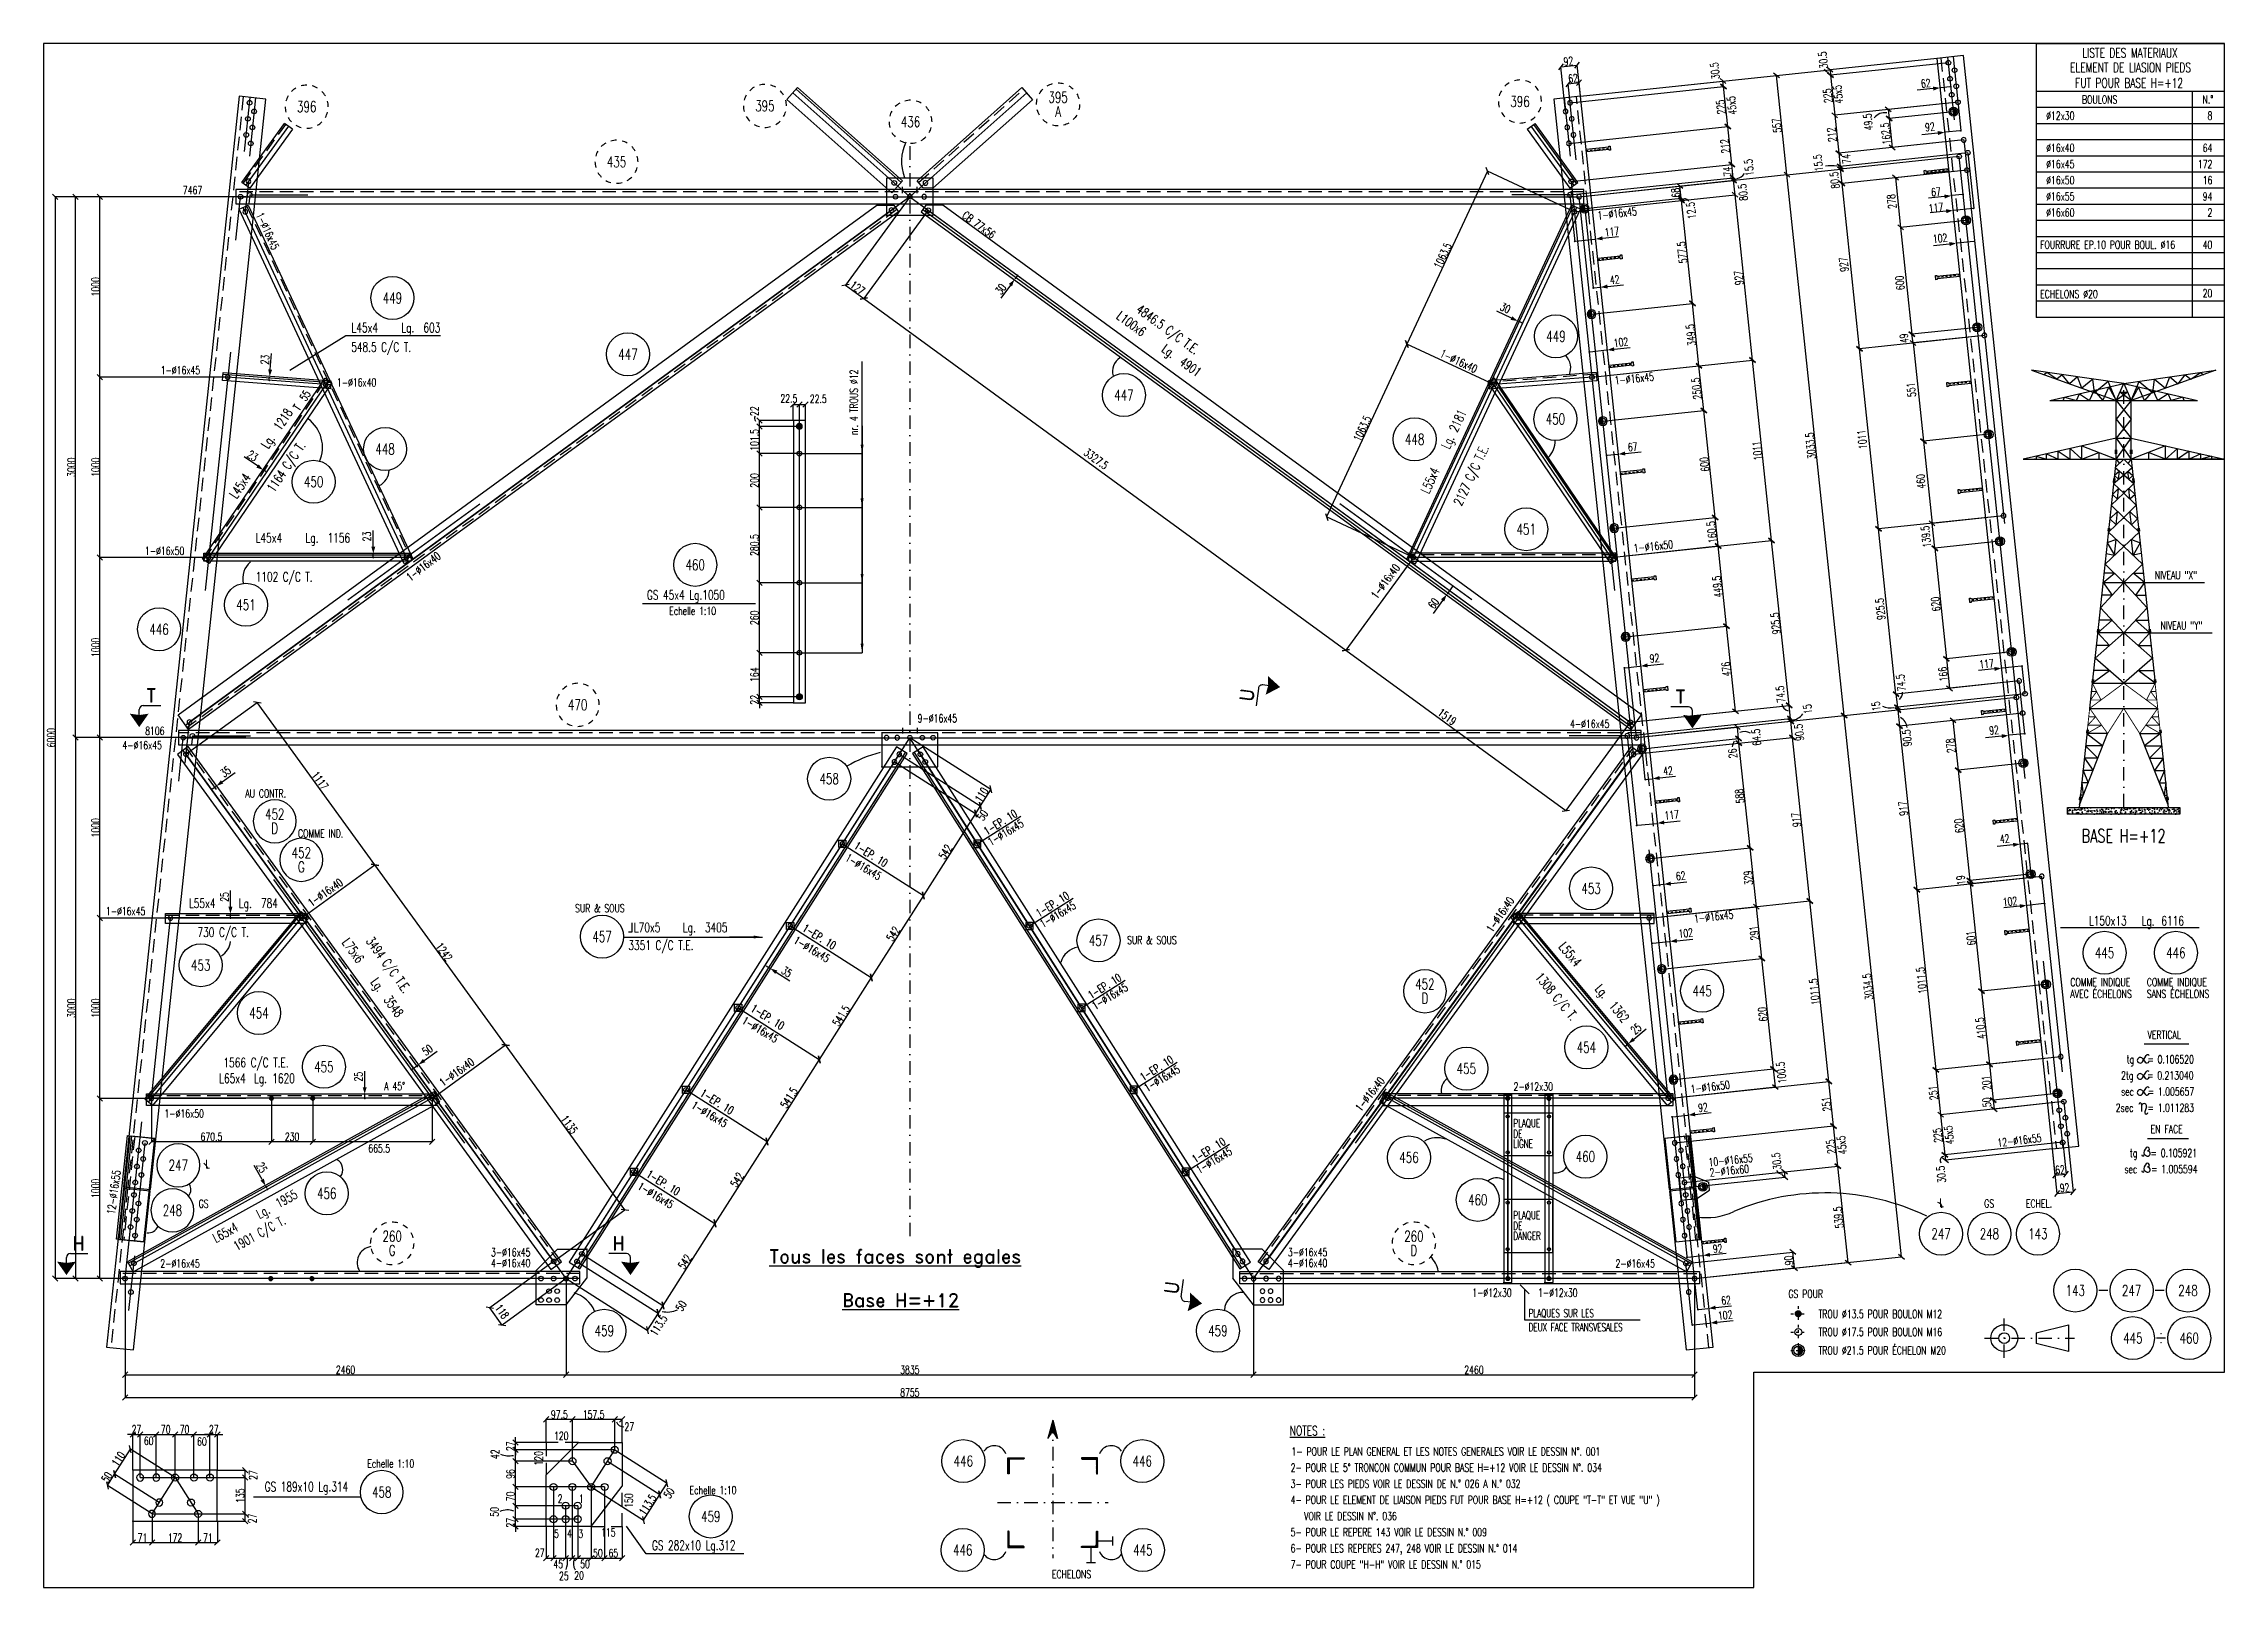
# Model space of a CAD drawing. Header units: feet. Extents: x 231822 to 243987, y -91705 to -83095.
import ezdxf
from ezdxf.enums import TextEntityAlignment as Align

# ---------------------------------------------------------------- set-up
doc = ezdxf.new("R2010")
doc.units = ezdxf.units.FT
doc.header["$LTSCALE"] = 150
doc.header["$MEASUREMENT"] = 0
doc.linetypes.add('DASHDOT', pattern=[1, 0.5, -0.25, 0, -0.25])
doc.linetypes.add('DASHED', pattern=[0.75, 0.5, -0.25])
doc.layers.get('0').update_dxf_attribs({"linetype": 'CONTINUOUS'})
for name, color, linetype in [('ASSI', 6, 'CONTINUOUS'), ('BOLLINI_1', 7, 'CONTINUOUS'), ('BOLLINI_5', 7, 'CONTINUOUS'), ('Echelon', 1, 'CONTINUOUS'), ('FORI', 7, 'CONTINUOUS'), ('LINEA-MEDIA', 7, 'CONTINUOUS'), ('LINEA_ANG', 2, 'CONTINUOUS'), ('LINEE_PIASTRA', 2, 'CONTINUOUS'), ('LINEE_PIASTRE', 2, 'CONTINUOUS'), ('LM', 7, 'CONTINUOUS'), ('LP', 3, 'CONTINUOUS'), ('LS', 7, 'CONTINUOUS'), ('LSP', 3, 'CONTINUOUS'), ('MZ', 6, 'DASHDOT'), ('NOTATION', 2, 'CONTINUOUS'), ('PIASTRE', 5, 'CONTINUOUS'), ('QT_MAL', 7, 'CONTINUOUS'), ('QT_MPR', 7, 'CONTINUOUS'), ('QT_MSP', 7, 'CONTINUOUS'), ('TESTI_A_P', 7, 'CONTINUOUS'), ('TRAT-Y', 7, 'DASHED')]:
    doc.layers.add(name, color=color, linetype=linetype)
doc.styles.add('QUOTE', font='ROMANS8.SHX', dxfattribs={"width": 0.7})
doc.styles.add('RD', font='ROMAND8.SHX', dxfattribs={"width": 0.7})
doc.styles.add('RQL', font='ROMANS8.SHX', dxfattribs={"width": 0.7})
doc.styles.add('RS', font='ROMANS8.shx', dxfattribs={"width": 0.7})
doc.styles.add('S00', font='romans', dxfattribs={"width": 0.8})
doc.styles.get("Standard").update_dxf_attribs({"font": 'ROMANS8.SHX', "width": 0.7})
doc.dimstyles.new('FRECCE1', dxfattribs={"dimtxt": 45, "dimasz": 5, "dimexe": 0, "dimexo": 0, "dimgap": 1, "dimtad": 1, "dimzin": 0, "dimdsep": 46, "dimtxsty": 'RS', "dimblk1": 'QUOTP', "dimblk2": 'QUOTF', "dimsah": 1, "dimcen": 0, "dimclrd": 2, "dimclre": 2, "dimclrt": 7, "dimadec": 0, "dimazin": 0, "dimtfac": 1, "dimtix": 1, "dimtmove": 2, "dimatfit": 3, "dimldrblk": 'QUOTP', "dimfxl": 1, "dimtolj": 1, "dimtzin": 0, "dimarcsym": 0})
doc.dimstyles.new('KIT', dxfattribs={"dimtxt": 40, "dimasz": 20, "dimexe": 1.25, "dimexo": 20, "dimgap": 10, "dimtad": 3, "dimdec": 1, "dimdsep": 46, "dimtxsty": 'S00', "dimblk": 'OBLIQUE', "dimcen": 2.5, "dimclrd": 256, "dimclre": 256, "dimclrt": 256, "dimaunit": 1, "dimadec": 1, "dimazin": 0, "dimtfac": 1, "dimtdec": 1, "dimtmove": 0, "dimatfit": 3, "dimldrblk": 'OBLIQUE', "dimfxl": 1, "dimlwd": -1, "dimlwe": -1, "dimarcsym": 0})
doc.dimstyles.new('M_TRATTO', dxfattribs={"dimtxt": 45, "dimasz": 30, "dimexe": 0, "dimexo": 0.06, "dimgap": 1, "dimtad": 1, "dimtoh": 1, "dimdec": 0, "dimlfac": 0.994375, "dimrnd": 0.5, "dimzin": 0, "dimdsep": 46, "dimtxsty": 'RS', "dimblk1": 'OBLIQUE', "dimblk2": 'OBLIQUE', "dimsah": 1, "dimcen": 0.09, "dimclrd": 2, "dimclre": 2, "dimclrt": 7, "dimadec": 0, "dimazin": 2, "dimtfac": 1, "dimtdec": 0, "dimtix": 1, "dimtmove": 2, "dimatfit": 3, "dimfxl": 1, "dimtolj": 1, "dimtzin": 0, "dimarcsym": 0})
doc.dimstyles.new('TRATTO', dxfattribs={"dimscale": 0, "dimtxt": 45, "dimasz": 30, "dimexe": 0, "dimexo": 0, "dimgap": 5, "dimtad": 1, "dimrnd": 0.5, "dimdsep": 46, "dimtxsty": 'RS', "dimblk1": 'OBLIQUE', "dimblk2": 'OBLIQUE', "dimsah": 1, "dimcen": 0.09, "dimclrd": 2, "dimclre": 2, "dimclrt": 7, "dimadec": 0, "dimazin": 0, "dimtfac": 1, "dimtix": 1, "dimtmove": 2, "dimatfit": 3, "dimfxl": 1, "dimtolj": 1, "dimtzin": 0, "dimarcsym": 0})

msp = doc.modelspace()

# ---------------------------------------------------------------- texts
at = {"color": 7, "style": 'RS', "width": 0.7}
for s, p in [('NIVEAU "X"', (243598.525, -86082.269)), ('NIVEAU "Y"', (243630.911, -86363.068)), ('ECHELONS', (237446.698, -91654.505))]:
    msp.add_text(s, height=45, dxfattribs=at).set_placement(p)
at = {"layer": 'LINEA-MEDIA', "style": 'RS', "width": 0.7}
for s, height, p in [('VERTICAL', 45.0005, (243558.239, -88645.804)), ('tg   = 0.106520', 45.00053, (243441.698, -88782.782)), ('2tg   = 0.213040', 45.00053, (243410.594, -88872.783)), ('sec   = 1.005657', 45.00053, (243410.925, -88962.784)), ('2sec   = 1.011283', 45.00053, (243380.877, -89052.785)), ('EN FACE', 45.0005, (243575.434, -89171.487)), ('tg   = 0.105921', 45.00053, (243459.436, -89305.154)), ('sec   = 1.005594', 45.00053, (243429.566, -89395.156))]:
    msp.add_text(s, height=height, dxfattribs=at).set_placement(p)
at = {"layer": 'LM', "style": 'RD', "width": 0.7}
for s, p in [('ELEMENT DE LIASION PIEDS', (243463.553, -83228.099)), ('LISTE DES MATERIAUX', (243460.617, -83147.097)), ('FUT POUR BASE H=+12', (243455.476, -83314.693))]:
    msp.add_text(s, height=52.49475, dxfattribs=at).set_placement(p, align=Align.MIDDLE)
at = {"layer": 'LM', "style": 'RS', "width": 0.7}
msp.add_text('7467', height=45, dxfattribs=at).set_placement((232598.348, -83934.769))
at = {"layer": 'LM', "linetype": 'ByBlock', "style": 'RS', "width": 0.7}
for s, p in [('TROU %%C13.5 POUR BOULON M12', (241722.333, -90203.193)), ('TROU %%C17.5 POUR BOULON M16', (241722.362, -90303.53)), ('TROU %%C21.5 POUR ÉCHELON M20', (241722.342, -90406.15))]:
    msp.add_text(s, height=45, dxfattribs=at).set_placement(p)
at = {"layer": 'LM', "color": 0, "style": 'RS', "width": 0.7}
for s, p in [('1- POUR LE PLAN GENERAL ET LES NOTES GENERALES VOIR LE DESSIN N%%D. 001', (238783.041, -90970.052)), ('2- POUR LE 5° TRONCON COMMUN POUR BASE H=+12 VOIR LE DESSIN N%%D. 034', (238778.041, -91060.052)), ('3- POUR LES PIEDS VOIR LE DESSIN DE N.° 026 A N.° 032', (238778.041, -91150.052)), ('4- POUR LE ELEMENT DE LIAISON PIEDS FUT POUR BASE H=+12 ( COUPE "T-T" ET VUE "U" )', (238778.041, -91240.052)), ('   VOIR LE DESSIN N%%D. 036', (238783.041, -91330.052)), ('5- POUR LE REPERE 143 VOIR LE DESSIN N.° 009', (238778.041, -91420.052)), ('6- POUR LES REPERES 247, 248 VOIR LE DESSIN N.° 014', (238778.041, -91510.052)), ('7- POUR COUPE "H-H" VOIR LE DESSIN N.° 015', (238778.041, -91600.052))]:
    msp.add_text(s, height=45, dxfattribs=at).set_placement(p)
at = {"layer": 'LM', "char_height": 44.9937, "style": 'RD'}
for s, insert, attachment_point in [('BOULONS', (243192.67, -83407.277), 4), ('N.°', (243924.644, -83407.277), 6)]:
    msp.add_mtext(s, dxfattribs=dict(at, insert=insert, attachment_point=attachment_point))
at = {"layer": 'LS', "color": 7, "style": 'RS', "width": 0.7}
for s, height, p in [('∅12x30', 44.9937, (242992.673, -83519.736)), ('∅16x40', 44.9937, (242992.673, -83699.723)), ('∅16x45', 44.9937, (242992.673, -83789.723)), ('∅16x50', 44.9937, (242992.673, -83879.711)), ('∅16x55', 44.9937, (242992.673, -83969.698)), ('∅16x60', 44.9937, (242992.673, -84059.698)), ('FOURRURE EP.10 POUR BOUL. %%C16', 44.9937, (242959.184, -84239.698)), ('ECHELONS %%C20', 44.9937, (242959.184, -84514.698)), ('Echelle 1:10', 45, (235311.219, -86281.612)), ('Echelle 1:10', 45, (233627.33, -91037.234)), ('Echelle 1:10', 45, (235424.821, -91185.195))]:
    msp.add_text(s, height=height, dxfattribs=at).set_placement(p)
for s, height, p in [('8', 44.994, (243919.928, -83519.736)), ('64', 44.9937, (243919.928, -83699.723)), ('172', 44.9937, (243919.928, -83789.723)), ('94', 44.9937, (243919.928, -83969.723)), ('16', 44.9937, (243919.928, -83879.711)), ('2', 44.994, (243919.928, -84059.698)), ('40', 44.9937, (243919.928, -84239.673)), ('20', 44.9937, (243919.928, -84509.648))]:
    msp.add_text(s, height=height, dxfattribs=at).set_placement(p, align=Align.RIGHT)
at = {"layer": 'LS', "color": 3, "style": 'RD'}
for s, p in [('T', (232422.115, -86730.159)), ('T', (240952.389, -86736.822)), ('H', (232016.339, -89786.136)), ('H', (235028.65, -89786.136)), ('%%UTous les faces sont egales', (236572.088, -89871.207)), ('%%UBase H=+12', (236603.401, -90103.636))]:
    msp.add_text(s, height=75, dxfattribs=at).set_placement(p, align=Align.MIDDLE)
for p in [(238535.641, -86728.283), (238116.879, -90033.878)]:
    msp.add_text('U', height=75, rotation=82.7800693, dxfattribs=at).set_placement(p, align=Align.MIDDLE)
at = {"layer": 'LS', "color": 2, "style": 'RS', "width": 0.7}
for s, p in [('120', (234709.501, -90860.459)), ('115', (234972.177, -91399.033))]:
    msp.add_text(s, height=45, dxfattribs=at).set_placement(p, align=Align.MIDDLE)
for s, p in [('120', (234583.576, -90985.812)), ('150', (235086.032, -91221.42))]:
    msp.add_text(s, height=45, rotation=90, dxfattribs=at).set_placement(p, align=Align.MIDDLE)
at = {"layer": 'LS', "color": 7, "char_height": 45, "attachment_point": 5, "style": 'RS'}
for s, insert in [('\\A1;8106', (232442.253, -86928.233)), ('\\A1;2', (234703.071, -91210.594)), ('\\A1;1', (234820.436, -91210.594)), ('\\A1;5', (234683.094, -91406.334)), ('\\A1;4', (234755.256, -91405.097)), ('\\A1;3', (234818.565, -91406.824))]:
    msp.add_mtext(s, dxfattribs=dict(at, insert=insert))
at = {"layer": 'LS', "color": 3, "insert": (243424.734, -87513.547), "char_height": 75, "attachment_point": 5, "style": 'RD'}
msp.add_mtext('BASE H=+12', dxfattribs=at)
at = {"layer": 'NOTATION', "color": 0, "style": 'RS', "width": 0.7}
msp.add_text('%%uNOTES :', height=52.5, dxfattribs=at).set_placement((238773.425, -90857.7))
at = {"layer": 'TESTI_A_P', "style": 'RS', "width": 0.7}
msp.add_text('nr. 4 TROUS %%C12 ', height=45, rotation=90, dxfattribs=at).set_placement((236363.98, -85279.106))
at = {"layer": 'TESTI_A_P', "style": 'RS'}
for s, width, p in [('AU CONTR.', 0.7, (232947.046, -87300.275)), ('COMME IND.', 0.7, (233241.068, -87522.94)), ('SUR & SOUS', 0.7, (234786.435, -87940.264)), ('SUR & SOUS', 0.7, (237866.103, -88117.678)), ('COMME INDIQUE', 0.7, (243127.476, -88352.127)), ('COMME INDIQUE', 0.7, (243554.274, -88352.127)), ('AVEC ÉCHELONS', 0.7, (243127.476, -88417.775)), ('SANS ÉCHELONS', 0.7, (243554.274, -88417.775)), ('PLAQUE', 0.65, (240020.7, -89138.902)), ('DE', 0.65, (240020.7, -89197.678)), ('LIGNE', 0.65, (240020.7, -89253.257)), ('L', 0.7, (232725.736, -89366.315)), ('GS', 0.7, (232686.912, -89588.16)), ('PLAQUE', 0.65, (240020.7, -89652.42)), ('L', 0.7, (242397.968, -89582.309)), ('GS', 0.7, (242647.024, -89586.683)), (' ECHEL.', 0.7, (242858.131, -89587.4)), ('DE', 0.65, (240020.7, -89711.197)), ('DANGER', 0.65, (240020.7, -89766.776)), ('GS POUR', 0.7, (241554.828, -90091.105)), ('PLAQUES', 0.65, (240106.169, -90198.574)), ('PLAQUES SUR LES', 0.65, (240106.169, -90198.574)), ('DEUX FACE TRANSVESALES ', 0.65, (240106.169, -90277.164))]:
    msp.add_text(s, height=45, dxfattribs=dict(at, width=width)).set_placement(p)

# ---------------------------------------------------------------- blocks, each defined once
blk = doc.blocks.new('_OBLIQUE')
at = {"color": 0, "linetype": 'ByBlock'}
blk.add_line((-0.5, -0.5), (0.5, 0.5), dxfattribs=at)
blk = doc.blocks.new('*D59')
at = {"layer": 'LS', "color": 2, "lineweight": -2, "transparency": 16777216}
for p, q in [((232915, -83949), (232000, -83949)), ((232000, -86966), (232000, -83949)), ((232596, -86966), (232000, -86966))]:
    blk.add_line(p, q, dxfattribs=at)
at = {"layer": 'LS', "color": 2, "lineweight": -2, "transparency": 16777216, "xscale": 30, "yscale": 30, "zscale": 30}
for p, rotation in [((232000, -83949), 90), ((232000, -86966), 270)]:
    blk.add_blockref('_OBLIQUE', p, dxfattribs=dict(at, rotation=rotation))
at = {"layer": 'LS', "color": 7, "transparency": 16777216, "insert": (231977, -85458), "char_height": 45, "attachment_point": 5, "rotation": 90, "style": 'RS'}
blk.add_mtext('\\A1;3000', dxfattribs=at)
blk = doc.blocks.new('16')
blk.add_circle((0, 0), 1)
blk = doc.blocks.new('ASSE98')
blk.add_line((0, 0), (1, 0))
at = {"color": 7, "style": 'QUOTE', "width": 0.5, "flags": 1}
for tag, p in [('TI', (1.3831, 6.8273)), ('DI_S', (1.3831, 6.4218)), ('D_S', (1.3831, 6.0209)), ('E_S', (1.3831, 5.6806)), ('NFORI', (1.3645, 5.2979)), ('ALAR', (1.3635, 4.9325)), ('FAM', (1.3775, 4.5465)), ('ALA', (1.3831, 4.1926)), ('DISP2', (1.3831, 3.8497)), ('DISP1', (1.3831, 3.5069)), ('PINZAF', (1.3831, 3.164)), ('PINZAI', (1.3831, 2.8211)), ('TRP', (1.3831, 2.4783)), ('NP', (1.3831, 2.1354)), ('SV', (1.3831, 1.7926)), ('PESO', (1.3831, 1.4497)), ('QUA', (1.3831, 1.1069)), ('LUN', (1.3831, 0.764)), ('PROF', (1.3831, 0.4211)), ('POS', (1.3831, 0.0783))]:
    blk.add_attdef(tag, p, '', height=0.2, dxfattribs=at)
at = {"color": 7, "flags": 1}
for tag, p in [('LAV1', (3.0743, 6.8285)), ('LAV2', (3.0743, 6.4951)), ('LAV3', (3.0743, 6.1618)), ('LAV4', (3.0743, 5.8285)), ('LAV5', (3.0743, 5.4951)), ('LAV6', (3.0743, 5.1618)), ('LAV7', (3.0743, 4.8285)), ('LAV8', (3.0743, 4.4951)), ('LAV9', (3.0743, 4.1618)), ('LAV10', (3.0743, 3.8285))]:
    blk.add_attdef(tag, p, '', height=0.2, dxfattribs=at)
blk = doc.blocks.new('P20')
at = {"color": 0}
for p, q in [((0, 0.98), (0.02, 1)), ((0, 0.94), (0.06, 1)), ((1, -0.01), (0, 0.99)), ((0, 0.89), (0.1, 0.99)), ((0, 0.85), (0.14, 0.99)), ((0, 0.8), (0.18, 0.98)), ((0, 0.76), (0.22, 0.98)), ((0, 0.71), (0.25, 0.97)), ((0, 0.67), (0.29, 0.96)), ((1, -0.05), (0, 0.95)), ((0, 0.62), (0.32, 0.95)), ((0, 0.58), (0.36, 0.93)), ((0, 0.53), (0.39, 0.92)), ((0, 0.49), (0.42, 0.91)), ((1, -0.09), (0, 0.9)), ((0, 0.44), (0.45, 0.89)), ((0, 0.4), (0.48, 0.88)), ((0.99, -0.13), (0, 0.86)), ((0, 0.35), (0.51, 0.86)), ((0, 0.31), (0.54, 0.84)), ((0, 0.26), (0.56, 0.83)), ((0.99, -0.17), (0, 0.81)), ((0, 0.22), (0.59, 0.81)), ((0, 0.17), (0.61, 0.79)), ((0.98, -0.21), (0, 0.77)), ((0, 0.13), (0.64, 0.77)), ((0, 0.08), (0.66, 0.75)), ((0, 0.04), (0.69, 0.73)), ((0.97, -0.25), (0, 0.72)), ((0, -0.01), (0.71, 0.7)), ((0.96, -0.28), (0, 0.68)), ((0, -0.05), (0.73, 0.68)), ((0, -0.1), (0.75, 0.66)), ((0.95, -0.32), (0, 0.63)), ((0, -0.14), (0.77, 0.63)), ((0, -0.19), (0.79, 0.61)), ((0.94, -0.35), (0, 0.59)), ((0, -0.23), (0.81, 0.58)), ((0, -0.28), (0.83, 0.56)), ((0.92, -0.38), (0, 0.54)), ((0, -0.32), (0.85, 0.53)), ((0.91, -0.41), (0, 0.5)), ((0, -0.36), (0.87, 0.5)), ((0, -0.41), (0.88, 0.47)), ((0.9, -0.44), (0, 0.45)), ((0, -0.45), (0.9, 0.44)), ((0.88, -0.47), (0, 0.41)), ((0, -0.5), (0.91, 0.41)), ((0, -0.54), (0.92, 0.38)), ((0.87, -0.5), (0, 0.36)), ((0, -0.59), (0.94, 0.35)), ((0.85, -0.53), (0, 0.32)), ((0, -0.63), (0.95, 0.31)), ((0, -0.68), (0.96, 0.28)), ((0.83, -0.56), (0, 0.27)), ((0, -0.72), (0.97, 0.25)), ((0.81, -0.58), (0, 0.23)), ((0, -0.77), (0.98, 0.21)), ((0.79, -0.61), (0, 0.18)), ((0, -0.81), (0.99, 0.17)), ((0.77, -0.63), (0, 0.14)), ((0, -0.86), (0.99, 0.13)), ((0.75, -0.66), (0, 0.09)), ((0, -0.9), (1, 0.09)), ((0.73, -0.68), (0, 0.05)), ((0, -0.95), (1, 0.05)), ((0.71, -0.7), (0, 0.01)), ((0, -0.99), (1, 0.01)), ((1, 0.04), (0.04, 1)), ((1, 0.09), (0.09, 1)), ((0.99, 0.14), (0.14, 0.99)), ((0.98, 0.19), (0.19, 0.98)), ((0.97, 0.25), (0.25, 0.97)), ((0.95, 0.31), (0.31, 0.95)), ((0.92, 0.38), (0.38, 0.92)), ((0.88, 0.47), (0.47, 0.88)), ((0.81, 0.59), (0.59, 0.81)), ((0.69, -0.73), (0, -0.04)), ((0.66, -0.75), (0, -0.08)), ((0.64, -0.77), (0, -0.13)), ((0.61, -0.79), (0, -0.17)), ((0.59, -0.81), (0, -0.22)), ((0.56, -0.83), (0, -0.26)), ((0.54, -0.84), (0, -0.31)), ((0.51, -0.86), (0, -0.35)), ((0.48, -0.88), (0, -0.4)), ((0.45, -0.89), (0, -0.44)), ((0.42, -0.91), (0, -0.49)), ((0.39, -0.92), (0, -0.53)), ((0.36, -0.93), (0, -0.58)), ((0.32, -0.95), (0, -0.62)), ((0.29, -0.96), (0, -0.67)), ((0.25, -0.97), (0, -0.71)), ((0.22, -0.98), (0, -0.76)), ((0.18, -0.98), (0, -0.8)), ((0.14, -0.99), (0, -0.85)), ((0.1, -0.99), (0, -0.89)), ((0.04, -1), (1, -0.04)), ((0.09, -1), (1, -0.09)), ((0.14, -0.99), (0.99, -0.14)), ((0.19, -0.98), (0.98, -0.19)), ((0.25, -0.97), (0.97, -0.25)), ((0.31, -0.95), (0.95, -0.31)), ((0.38, -0.92), (0.92, -0.38)), ((0.47, -0.88), (0.88, -0.47)), ((0.59, -0.81), (0.81, -0.59))]:
    blk.add_line(p, q, dxfattribs=at)
for radius in [1.5, 1]:
    blk.add_circle((0, 0), radius)
blk = doc.blocks.new('A$C6E393FD9')
at = {"layer": 'Echelon', "color": 3}
blk.add_lwpolyline([(3, 0), (0, 20), (169, 41), (168, 47), (178, 48), (182, 17), (172, 16), (171, 22), (3, 0)], close=True, dxfattribs=at)
at = {"layer": 'MZ', "ltscale": 0.2}
blk.add_line((1, 10), (180, 33), dxfattribs=at)
blk = doc.blocks.new('zzz')
at = {"linetype": 'Continuous'}
for start, end in [(180, 195), (150, 165), (120, 135), (90, 105), (60, 75), (30, 45), (0, 15), (210, 225), (240, 255), (270, 285), (300, 315), (330, 345)]:
    blk.add_arc((0, 0), 8, start, end, dxfattribs=at)
at = {"color": 3, "style": 'RQL', "width": 0.7}
blk.add_attdef('POS1', text='', height=4, dxfattribs=at).set_placement((0, 0), align=Align.MIDDLE)
at = {"style": 'RQL', "width": 0.7, "flags": 1}
blk.add_attdef('TIPO', (0, -8), '', height=3, dxfattribs=at)
blk = doc.blocks.new('www')
at = {"linetype": 'Continuous'}
for start, end in [(180, 195), (150, 165), (120, 135), (90, 105), (60, 75), (30, 45), (0, 15), (210, 225), (240, 255), (270, 285), (300, 315), (330, 345)]:
    blk.add_arc((0, 0), 8, start, end, dxfattribs=at)
at = {"color": 3, "style": 'RQL', "width": 0.7}
for tag, p in [('POS3', (0, 0.65)), ('POS2', (0, -4.63))]:
    blk.add_attdef(tag, text='', height=4, dxfattribs=at).set_placement(p, align=Align.CENTER)
at = {"style": 'RQL', "width": 0.7, "flags": 1}
blk.add_attdef('TIPO', text='', height=3, dxfattribs=at).set_placement((0, 0), align=Align.MIDDLE_CENTER)
blk = doc.blocks.new('MRKR_98')
blk.add_point((0, 0))
at = {"color": 7, "style": 'QUOTE', "width": 0.5, "flags": 1}
for tag, p in [('AUX2', (3.71, 4.93)), ('NFORI', (3.72, 5.3)), ('TI', (3.73, 6.83)), ('AUX1', (3.73, 4.19)), ('DI_S', (3.73, 6.42)), ('D_S', (3.73, 6.02)), ('E_S', (3.73, 5.68)), ('FAM', (3.73, 4.55)), ('COMMESSA', (3.73, 3.85)), ('MD', (3.73, 3.51)), ('MP', (3.73, 3.16)), ('LARGHEZZA', (3.73, 2.82)), ('SPESSORE', (3.73, 2.48)), ('NP', (3.73, 2.14)), ('SV', (3.73, 1.79)), ('PESO', (3.73, 1.45)), ('QUA', (3.73, 1.11)), ('LUN', (3.73, 0.76)), ('PROF', (3.73, 0.42)), ('POS', (3.73, 0.08))]:
    blk.add_attdef(tag, p, '', height=0.2, dxfattribs=at)
at = {"color": 7, "flags": 1}
for tag, p in [('LAV1', (5.26, 6.88)), ('LAV2', (5.26, 6.55)), ('LAV3', (5.26, 6.21)), ('LAV4', (5.26, 5.88)), ('LAV5', (5.26, 5.55)), ('LAV6', (5.26, 5.21)), ('LAV7', (5.26, 4.88)), ('LAV8', (5.26, 4.55)), ('LAV9', (5.26, 4.21)), ('LAV10', (5.26, 3.88))]:
    blk.add_attdef(tag, p, '', height=0.2, dxfattribs=at)
blk = doc.blocks.new('*D124')
at = {"layer": 'QT_MPR', "color": 2, "lineweight": -2, "transparency": 16777216}
for p, q in [((232276, -89983), (232276, -90519)), ((234737, -89983), (234737, -90519)), ((232276, -90519), (234737, -90519))]:
    blk.add_line(p, q, dxfattribs=at)
at = {"layer": 'QT_MPR', "color": 2, "lineweight": -2, "transparency": 16777216, "xscale": 30, "yscale": 30, "zscale": 30, "rotation": 180}
blk.add_blockref('_OBLIQUE', (232276, -90519), dxfattribs=at)
at = {"layer": 'QT_MPR', "color": 2, "lineweight": -2, "transparency": 16777216, "xscale": 30, "yscale": 30, "zscale": 30}
blk.add_blockref('_OBLIQUE', (234737, -90519), dxfattribs=at)
at = {"layer": 'QT_MPR', "color": 7, "transparency": 16777216, "insert": (233506, -90492), "char_height": 45, "attachment_point": 5, "style": 'RS'}
blk.add_mtext('\\A1;2460', dxfattribs=at)
blk = doc.blocks.new('*D60')
at = {"layer": 'LS', "color": 2, "lineweight": -2, "transparency": 16777216}
for p, q in [((232596, -86966), (232000, -86966)), ((232000, -86966), (232000, -89983)), ((232276, -89983), (232000, -89983))]:
    blk.add_line(p, q, dxfattribs=at)
at = {"layer": 'LS', "color": 2, "lineweight": -2, "transparency": 16777216, "xscale": 30, "yscale": 30, "zscale": 30}
for p, rotation in [((232000, -86966), 90), ((232000, -89983), 270)]:
    blk.add_blockref('_OBLIQUE', p, dxfattribs=dict(at, rotation=rotation))
at = {"layer": 'LS', "color": 7, "transparency": 16777216, "insert": (231977, -88475), "char_height": 45, "attachment_point": 5, "rotation": 90, "style": 'RS'}
blk.add_mtext('\\A1;3000', dxfattribs=at)
blk = doc.blocks.new('*D77')
at = {"layer": 'LS', "color": 2, "lineweight": -2, "transparency": 16777216}
for p, q in [((234737, -89983), (234737, -90519)), ((238571, -89983), (238571, -90519)), ((234737, -90519), (238571, -90519))]:
    blk.add_line(p, q, dxfattribs=at)
at = {"layer": 'LS', "color": 2, "lineweight": -2, "transparency": 16777216, "xscale": 30, "yscale": 30, "zscale": 30, "rotation": 180}
blk.add_blockref('_OBLIQUE', (234737, -90519), dxfattribs=at)
at = {"layer": 'LS', "color": 2, "lineweight": -2, "transparency": 16777216, "xscale": 30, "yscale": 30, "zscale": 30}
blk.add_blockref('_OBLIQUE', (238571, -90519), dxfattribs=at)
at = {"layer": 'LS', "color": 7, "transparency": 16777216, "insert": (236654, -90492), "char_height": 45, "attachment_point": 5, "style": 'RS'}
blk.add_mtext('\\A1;3835', dxfattribs=at)
blk = doc.blocks.new('*D78')
at = {"layer": 'LS', "color": 2, "lineweight": -2, "transparency": 16777216}
for p, q in [((238571, -89983), (238571, -90519)), ((241031, -89983), (241031, -90519)), ((238571, -90519), (241031, -90519))]:
    blk.add_line(p, q, dxfattribs=at)
at = {"layer": 'LS', "color": 2, "lineweight": -2, "transparency": 16777216, "xscale": 30, "yscale": 30, "zscale": 30, "rotation": 180}
blk.add_blockref('_OBLIQUE', (238571, -90519), dxfattribs=at)
at = {"layer": 'LS', "color": 2, "lineweight": -2, "transparency": 16777216, "xscale": 30, "yscale": 30, "zscale": 30}
blk.add_blockref('_OBLIQUE', (241031, -90519), dxfattribs=at)
at = {"layer": 'LS', "color": 7, "transparency": 16777216, "insert": (239801, -90492), "char_height": 45, "attachment_point": 5, "style": 'RS'}
blk.add_mtext('\\A1;2460', dxfattribs=at)
blk = doc.blocks.new('*D40')
at = {"layer": 'LS', "color": 2, "lineweight": -2, "transparency": 16777216}
for p, q in [((232276, -90519), (232276, -90646)), ((241031, -90519), (241031, -90646)), ((232276, -90646), (241031, -90646))]:
    blk.add_line(p, q, dxfattribs=at)
at = {"layer": 'LS', "color": 2, "lineweight": -2, "transparency": 16777216, "xscale": 30, "yscale": 30, "zscale": 30, "rotation": 180}
blk.add_blockref('_OBLIQUE', (232276, -90646), dxfattribs=at)
at = {"layer": 'LS', "color": 2, "lineweight": -2, "transparency": 16777216, "xscale": 30, "yscale": 30, "zscale": 30}
blk.add_blockref('_OBLIQUE', (241031, -90646), dxfattribs=at)
at = {"layer": 'LS', "color": 7, "transparency": 16777216, "insert": (236654, -90618), "char_height": 45, "attachment_point": 5, "style": 'RS'}
blk.add_mtext('\\A1;8755', dxfattribs=at)
blk = doc.blocks.new('xxx')
blk.add_circle((0, 0), 8)
at = {"color": 3, "style": 'RQL', "width": 0.7}
blk.add_attdef('POS', text='', height=4, dxfattribs=at).set_placement((0, 0), align=Align.MIDDLE)
at = {"style": 'RQL', "width": 0.7, "flags": 1}
blk.add_attdef('TIPO', (-0.39, -8.66), '', height=2, dxfattribs=at)
at = {"color": 3, "style": 'RQL', "width": 0.7, "flags": 1}
blk.add_attdef('POS1', (-0.39, -5.42), '', height=2, dxfattribs=at)
blk = doc.blocks.new('bull')
at = {"style": 'RS', "width": 0.7, "flags": 1}
for tag, p in [('NN', (-12.25, 0)), ('SERRAGGIO', (0, -9.71)), ('DIAMETRO', (0, -4.86)), ('LUNGHEZZA', (0, -14.57)), ('TIPO', (0, -24.12)), ('NB', (0, -19.43)), ('EL', (-0.14, -29))]:
    blk.add_attdef(tag, p, '', height=3, dxfattribs=at)
at = {"style": 'RS', "width": 0.7}
blk.add_attdef('BULLONE', (0, 0), '', height=3, dxfattribs=at)
blk = doc.blocks.new('*D61')
at = {"layer": 'LS', "color": 2, "lineweight": -2, "transparency": 16777216}
for p, q in [((232011, -83949), (231887, -83949)), ((231887, -83949), (231887, -89983)), ((232000, -89983), (231887, -89983))]:
    blk.add_line(p, q, dxfattribs=at)
at = {"layer": 'LS', "color": 2, "lineweight": -2, "transparency": 16777216, "xscale": 30, "yscale": 30, "zscale": 30}
for p, rotation in [((231887, -83949), 90), ((231887, -89983), 270)]:
    blk.add_blockref('_OBLIQUE', p, dxfattribs=dict(at, rotation=rotation))
at = {"layer": 'LS', "color": 7, "transparency": 16777216, "insert": (231864, -86966), "char_height": 45, "attachment_point": 5, "rotation": 90, "style": 'RS'}
blk.add_mtext('\\A1;6000', dxfattribs=at)
blk = doc.blocks.new('*D53')
at = {"layer": 'LS', "color": 2, "lineweight": -2, "transparency": 16777216}
for p, q in [((232950, -88978), (232135, -88978)), ((232135, -89983), (232135, -88978)), ((232276, -89983), (232135, -89983))]:
    blk.add_line(p, q, dxfattribs=at)
at = {"layer": 'LS', "color": 2, "lineweight": -2, "transparency": 16777216, "xscale": 30, "yscale": 30, "zscale": 30}
for p, rotation in [((232135, -88978), 90), ((232135, -89983), 270)]:
    blk.add_blockref('_OBLIQUE', p, dxfattribs=dict(at, rotation=rotation))
at = {"layer": 'LS', "color": 7, "transparency": 16777216, "insert": (232112, -89480), "char_height": 45, "attachment_point": 5, "rotation": 90, "style": 'RS'}
blk.add_mtext('\\A1;1000', dxfattribs=at)
blk = doc.blocks.new('*D54')
at = {"layer": 'LS', "color": 2, "lineweight": -2, "transparency": 16777216}
for p, q in [((232950, -87972), (232135, -87972)), ((232135, -88978), (232135, -87972)), ((232276, -88978), (232135, -88978))]:
    blk.add_line(p, q, dxfattribs=at)
at = {"layer": 'LS', "color": 2, "lineweight": -2, "transparency": 16777216, "xscale": 30, "yscale": 30, "zscale": 30}
for p, rotation in [((232135, -87972), 90), ((232135, -88978), 270)]:
    blk.add_blockref('_OBLIQUE', p, dxfattribs=dict(at, rotation=rotation))
at = {"layer": 'LS', "color": 7, "transparency": 16777216, "insert": (232112, -88475), "char_height": 45, "attachment_point": 5, "rotation": 90, "style": 'RS'}
blk.add_mtext('\\A1;1000', dxfattribs=at)
blk = doc.blocks.new('*D55')
at = {"layer": 'LS', "color": 2, "lineweight": -2, "transparency": 16777216}
for p, q in [((232950, -86966), (232135, -86966)), ((232135, -87972), (232135, -86966)), ((232276, -87972), (232135, -87972))]:
    blk.add_line(p, q, dxfattribs=at)
at = {"layer": 'LS', "color": 2, "lineweight": -2, "transparency": 16777216, "xscale": 30, "yscale": 30, "zscale": 30}
for p, rotation in [((232135, -86966), 90), ((232135, -87972), 270)]:
    blk.add_blockref('_OBLIQUE', p, dxfattribs=dict(at, rotation=rotation))
at = {"layer": 'LS', "color": 7, "transparency": 16777216, "insert": (232112, -87469), "char_height": 45, "attachment_point": 5, "rotation": 90, "style": 'RS'}
blk.add_mtext('\\A1;1000', dxfattribs=at)
blk = doc.blocks.new('12')
at = {"color": 0}
for p, q in [((-1, 0.06), (-0.06, 1)), ((-1, 0.01), (-0.01, 1)), ((-1, -0.03), (0.03, 1)), ((-1, -0.07), (0.07, 1)), ((0.09, -1), (-1, 0.09)), ((0.05, -1), (-1, 0.05)), ((0, -1), (-1, 0)), ((-0.99, 0.16), (-0.16, 0.99)), ((-0.99, 0.11), (-0.11, 0.99)), ((-0.99, -0.11), (0.11, 0.99)), ((-0.99, -0.15), (0.15, 0.99)), ((0.17, -0.99), (-0.99, 0.17)), ((0.13, -0.99), (-0.99, 0.13)), ((-0.98, 0.22), (-0.22, 0.98)), ((-0.98, -0.19), (0.19, 0.98)), ((0.21, -0.98), (-0.98, 0.21)), ((-0.97, -0.23), (0.23, 0.97)), ((0.24, -0.97), (-0.97, 0.24)), ((-0.96, 0.28), (-0.28, 0.96)), ((-0.96, -0.27), (0.27, 0.96)), ((0.28, -0.96), (-0.96, 0.28)), ((-0.95, -0.3), (0.3, 0.95)), ((0.31, -0.95), (-0.95, 0.31)), ((-0.94, 0.34), (-0.34, 0.94)), ((-0.94, -0.33), (0.33, 0.94)), ((0.35, -0.94), (-0.94, 0.35)), ((-0.93, -0.37), (0.37, 0.93)), ((0.38, -0.93), (-0.93, 0.38)), ((-0.92, -0.4), (0.4, 0.92)), ((-0.91, 0.42), (-0.42, 0.91)), ((0.41, -0.91), (-0.91, 0.41)), ((-0.9, -0.43), (0.43, 0.9)), ((0.44, -0.9), (-0.9, 0.44)), ((-0.89, -0.46), (0.46, 0.89)), ((0.47, -0.88), (-0.88, 0.47)), ((-0.87, -0.49), (0.49, 0.87)), ((0.5, -0.87), (-0.87, 0.5)), ((-0.86, 0.52), (-0.52, 0.86)), ((-0.86, -0.52), (0.52, 0.86)), ((0.53, -0.85), (-0.85, 0.53)), ((-0.84, -0.54), (0.54, 0.84)), ((0.55, -0.83), (-0.83, 0.55)), ((-0.82, -0.57), (0.57, 0.82)), ((0.58, -0.81), (-0.81, 0.58)), ((-0.8, -0.6), (0.6, 0.8)), ((0.61, -0.79), (-0.79, 0.61)), ((-0.78, -0.62), (0.62, 0.78)), ((0.63, -0.78), (-0.78, 0.63)), ((-0.76, -0.65), (0.65, 0.76)), ((0.66, -0.75), (-0.75, 0.66)), ((-0.74, -0.67), (0.67, 0.74)), ((0.68, -0.73), (-0.73, 0.68)), ((-0.72, -0.69), (0.69, 0.72)), ((0.7, -0.71), (-0.71, 0.7)), ((-0.7, -0.72), (0.72, 0.7)), ((0.73, -0.69), (-0.69, 0.73)), ((0.75, -0.67), (-0.67, 0.75)), ((-0.67, -0.74), (0.74, 0.67)), ((-0.65, -0.76), (0.76, 0.65)), ((0.77, -0.64), (-0.64, 0.77)), ((-0.63, -0.78), (0.78, 0.63)), ((0.79, -0.62), (-0.62, 0.79)), ((-0.6, -0.8), (0.8, 0.6)), ((0.81, -0.59), (-0.59, 0.81)), ((-0.57, -0.82), (0.82, 0.57)), ((0.83, -0.56), (-0.56, 0.83)), ((-0.55, -0.84), (0.84, 0.55)), ((0.84, -0.54), (-0.54, 0.84)), ((-0.52, -0.85), (0.85, 0.52)), ((0.86, -0.51), (-0.51, 0.86)), ((-0.49, -0.87), (0.87, 0.49)), ((0.88, -0.48), (-0.48, 0.88)), ((-0.46, -0.89), (0.89, 0.46)), ((0.89, -0.45), (-0.45, 0.89)), ((-0.43, -0.9), (0.9, 0.43)), ((0.91, -0.42), (-0.42, 0.91)), ((-0.4, -0.92), (0.92, 0.4)), ((0.92, -0.39), (-0.39, 0.92)), ((-0.37, -0.93), (0.93, 0.37)), ((0.93, -0.36), (-0.36, 0.93)), ((-0.34, -0.94), (0.94, 0.34)), ((0.95, -0.33), (-0.33, 0.95)), ((-0.3, -0.95), (0.95, 0.3)), ((0.96, -0.29), (-0.29, 0.96)), ((-0.27, -0.96), (0.96, 0.27)), ((0.97, -0.26), (-0.26, 0.97)), ((-0.23, -0.97), (0.97, 0.23)), ((0.98, -0.22), (-0.22, 0.98)), ((-0.2, -0.98), (0.98, 0.2)), ((0.98, -0.18), (-0.18, 0.98)), ((-0.16, -0.99), (0.99, 0.16)), ((0.99, -0.14), (-0.14, 0.99)), ((-0.12, -0.99), (0.99, 0.12)), ((0.99, -0.1), (-0.1, 0.99)), ((-0.08, -1), (1, 0.08)), ((1, -0.06), (-0.06, 1)), ((-0.04, -1), (1, 0.04)), ((1, -0.02), (-0.02, 1)), ((1, 0.02), (0.02, 1)), ((1, 0.07), (0.07, 1)), ((0.99, 0.12), (0.12, 0.99)), ((0.98, 0.17), (0.17, 0.98)), ((0.97, 0.23), (0.23, 0.97)), ((0.96, 0.29), (0.29, 0.96)), ((0.93, 0.36), (0.36, 0.93)), ((0.9, 0.44), (0.44, 0.9)), ((0.84, 0.55), (0.55, 0.84)), ((-0.04, -1), (-1, -0.04)), ((-0.09, -1), (-1, -0.09)), ((-0.14, -0.99), (-0.99, -0.14)), ((-0.2, -0.98), (-0.98, -0.2)), ((-0.25, -0.97), (-0.97, -0.25)), ((-0.32, -0.95), (-0.95, -0.32)), ((-0.39, -0.92), (-0.92, -0.39)), ((-0.48, -0.88), (-0.88, -0.48)), ((-0.6, -0.8), (-0.8, -0.6)), ((0.01, -1), (1, -0.01)), ((0.05, -1), (1, -0.05)), ((0.1, -0.99), (0.99, -0.1)), ((0.15, -0.99), (0.99, -0.15)), ((0.21, -0.98), (0.98, -0.21)), ((0.27, -0.96), (0.96, -0.27)), ((0.33, -0.94), (0.94, -0.33)), ((0.41, -0.91), (0.91, -0.41)), ((0.5, -0.87), (0.87, -0.5)), ((0.66, -0.75), (0.75, -0.66))]:
    blk.add_line(p, q, dxfattribs=at)
blk.add_circle((0, 0), 1)
blk = doc.blocks.new('IQ')
for p, q in [((0.5, 0.5), (-0.5, 0.5)), ((-0.5, 0.5), (-0.5, -0.5)), ((0.5, -0.5), (0.5, 0.5)), ((-0.5, -0.5), (0.5, -0.5))]:
    blk.add_line(p, q)
at = {"flags": 1}
for tag, p in [('SPESSORE', (0, -0.01)), ('NUMERO', (0, -0.34))]:
    blk.add_attdef(tag, p, '', height=0.2, dxfattribs=at)
blk = doc.blocks.new('*D56')
at = {"layer": 'LS', "color": 2, "lineweight": -2, "transparency": 16777216}
for p, q in [((232950, -85961), (232135, -85961)), ((232135, -86966), (232135, -85961)), ((232276, -86966), (232135, -86966))]:
    blk.add_line(p, q, dxfattribs=at)
at = {"layer": 'LS', "color": 2, "lineweight": -2, "transparency": 16777216, "xscale": 30, "yscale": 30, "zscale": 30}
for p, rotation in [((232135, -85961), 90), ((232135, -86966), 270)]:
    blk.add_blockref('_OBLIQUE', p, dxfattribs=dict(at, rotation=rotation))
at = {"layer": 'LS', "color": 7, "transparency": 16777216, "insert": (232112, -86463), "char_height": 45, "attachment_point": 5, "rotation": 90, "style": 'RS'}
blk.add_mtext('\\A1;1000', dxfattribs=at)
blk = doc.blocks.new('*D57')
at = {"layer": 'LS', "color": 2, "lineweight": -2, "transparency": 16777216}
for p, q in [((232849, -84955), (232135, -84955)), ((232135, -85961), (232135, -84955)), ((232276, -85961), (232135, -85961))]:
    blk.add_line(p, q, dxfattribs=at)
at = {"layer": 'LS', "color": 2, "lineweight": -2, "transparency": 16777216, "xscale": 30, "yscale": 30, "zscale": 30}
for p, rotation in [((232135, -84955), 90), ((232135, -85961), 270)]:
    blk.add_blockref('_OBLIQUE', p, dxfattribs=dict(at, rotation=rotation))
at = {"layer": 'LS', "color": 7, "transparency": 16777216, "insert": (232112, -85458), "char_height": 45, "attachment_point": 5, "rotation": 90, "style": 'RS'}
blk.add_mtext('\\A1;1000', dxfattribs=at)
blk = doc.blocks.new('*D58')
at = {"layer": 'LS', "color": 2, "lineweight": -2, "transparency": 16777216}
for p, q in [((232950, -83949), (232135, -83949)), ((232135, -84955), (232135, -83949)), ((232276, -84955), (232135, -84955))]:
    blk.add_line(p, q, dxfattribs=at)
at = {"layer": 'LS', "color": 2, "lineweight": -2, "transparency": 16777216, "xscale": 30, "yscale": 30, "zscale": 30}
for p, rotation in [((232135, -83949), 90), ((232135, -84955), 270)]:
    blk.add_blockref('_OBLIQUE', p, dxfattribs=dict(at, rotation=rotation))
at = {"layer": 'LS', "color": 7, "transparency": 16777216, "insert": (232112, -84452), "char_height": 45, "attachment_point": 5, "rotation": 90, "style": 'RS'}
blk.add_mtext('\\A1;1000', dxfattribs=at)
blk = doc.blocks.new('20')
at = {"color": 0}
for p, q in [((0, 0.98), (0.02, 1)), ((0, 0.94), (0.06, 1)), ((1, -0.01), (0, 0.99)), ((0, 0.89), (0.1, 0.99)), ((0, 0.85), (0.14, 0.99)), ((0, 0.8), (0.18, 0.98)), ((0, 0.76), (0.22, 0.98)), ((0, 0.71), (0.25, 0.97)), ((0, 0.67), (0.29, 0.96)), ((1, -0.05), (0, 0.95)), ((0, 0.62), (0.32, 0.95)), ((0, 0.58), (0.36, 0.93)), ((0, 0.53), (0.39, 0.92)), ((0, 0.49), (0.42, 0.91)), ((1, -0.09), (0, 0.9)), ((0, 0.44), (0.45, 0.89)), ((0, 0.4), (0.48, 0.88)), ((0.99, -0.13), (0, 0.86)), ((0, 0.35), (0.51, 0.86)), ((0, 0.31), (0.54, 0.84)), ((0, 0.26), (0.56, 0.83)), ((0.99, -0.17), (0, 0.81)), ((0, 0.22), (0.59, 0.81)), ((0, 0.17), (0.61, 0.79)), ((0.98, -0.21), (0, 0.77)), ((0, 0.13), (0.64, 0.77)), ((0, 0.08), (0.66, 0.75)), ((0, 0.04), (0.69, 0.73)), ((0.97, -0.25), (0, 0.72)), ((0, -0.01), (0.71, 0.7)), ((0.96, -0.28), (0, 0.68)), ((0, -0.05), (0.73, 0.68)), ((0, -0.1), (0.75, 0.66)), ((0.95, -0.32), (0, 0.63)), ((0, -0.14), (0.77, 0.63)), ((0, -0.19), (0.79, 0.61)), ((0.94, -0.35), (0, 0.59)), ((0, -0.23), (0.81, 0.58)), ((0, -0.28), (0.83, 0.56)), ((0.92, -0.38), (0, 0.54)), ((0, -0.32), (0.85, 0.53)), ((0.91, -0.41), (0, 0.5)), ((0, -0.36), (0.87, 0.5)), ((0, -0.41), (0.88, 0.47)), ((0.9, -0.44), (0, 0.45)), ((0, -0.45), (0.9, 0.44)), ((0.88, -0.47), (0, 0.41)), ((0, -0.5), (0.91, 0.41)), ((0, -0.54), (0.92, 0.38)), ((0.87, -0.5), (0, 0.36)), ((0, -0.59), (0.94, 0.35)), ((0.85, -0.53), (0, 0.32)), ((0, -0.63), (0.95, 0.31)), ((0, -0.68), (0.96, 0.28)), ((0.83, -0.56), (0, 0.27)), ((0, -0.72), (0.97, 0.25)), ((0.81, -0.58), (0, 0.23)), ((0, -0.77), (0.98, 0.21)), ((0.79, -0.61), (0, 0.18)), ((0, -0.81), (0.99, 0.17)), ((0.77, -0.63), (0, 0.14)), ((0, -0.86), (0.99, 0.13)), ((0.75, -0.66), (0, 0.09)), ((0, -0.9), (1, 0.09)), ((0.73, -0.68), (0, 0.05)), ((0, -0.95), (1, 0.05)), ((0.71, -0.7), (0, 0.01)), ((0, -0.99), (1, 0.01)), ((1, 0.04), (0.04, 1)), ((1, 0.09), (0.09, 1)), ((0.99, 0.14), (0.14, 0.99)), ((0.98, 0.19), (0.19, 0.98)), ((0.97, 0.25), (0.25, 0.97)), ((0.95, 0.31), (0.31, 0.95)), ((0.92, 0.38), (0.38, 0.92)), ((0.88, 0.47), (0.47, 0.88)), ((0.81, 0.59), (0.59, 0.81)), ((0.69, -0.73), (0, -0.04)), ((0.66, -0.75), (0, -0.08)), ((0.64, -0.77), (0, -0.13)), ((0.61, -0.79), (0, -0.17)), ((0.59, -0.81), (0, -0.22)), ((0.56, -0.83), (0, -0.26)), ((0.54, -0.84), (0, -0.31)), ((0.51, -0.86), (0, -0.35)), ((0.48, -0.88), (0, -0.4)), ((0.45, -0.89), (0, -0.44)), ((0.42, -0.91), (0, -0.49)), ((0.39, -0.92), (0, -0.53)), ((0.36, -0.93), (0, -0.58)), ((0.32, -0.95), (0, -0.62)), ((0.29, -0.96), (0, -0.67)), ((0.25, -0.97), (0, -0.71)), ((0.22, -0.98), (0, -0.76)), ((0.18, -0.98), (0, -0.8)), ((0.14, -0.99), (0, -0.85)), ((0.1, -0.99), (0, -0.89)), ((0.04, -1), (1, -0.04)), ((0.09, -1), (1, -0.09)), ((0.14, -0.99), (0.99, -0.14)), ((0.19, -0.98), (0.98, -0.19)), ((0.25, -0.97), (0.97, -0.25)), ((0.31, -0.95), (0.95, -0.31)), ((0.38, -0.92), (0.92, -0.38)), ((0.47, -0.88), (0.88, -0.47)), ((0.59, -0.81), (0.81, -0.59))]:
    blk.add_line(p, q, dxfattribs=at)
blk.add_line((0, 1), (0, -1))
blk.add_circle((0, 0), 1)
blk = doc.blocks.new('*D125')
at = {"layer": 'QT_MPR', "color": 2, "lineweight": -2, "transparency": 16777216}
for p, q in [((236757, -84024), (236397, -84517)), ((236397, -84517), (239086, -86478)), ((239463, -85961), (239086, -86478))]:
    blk.add_line(p, q, dxfattribs=at)
at = {"layer": 'QT_MPR', "color": 2, "lineweight": -2, "transparency": 16777216, "xscale": 30, "yscale": 30, "zscale": 30}
for p, rotation in [((236397, -84517), 143.8985182784978), ((239086, -86478), 323.8985182784978)]:
    blk.add_blockref('_OBLIQUE', p, dxfattribs=dict(at, rotation=rotation))
at = {"layer": 'QT_MPR', "color": 7, "transparency": 16777216, "insert": (237693, -85411), "char_height": 45, "attachment_point": 5, "rotation": 323.8985, "style": 'RS'}
blk.add_mtext('\\A1;3327.5', dxfattribs=at)
blk = doc.blocks.new('*D126')
at = {"layer": 'QT_MPR', "color": 2, "lineweight": -2, "transparency": 16777216}
for p, q in [((239463, -85961), (239086, -86478)), ((239086, -86478), (240313, -87373)), ((240673, -86880), (240313, -87373))]:
    blk.add_line(p, q, dxfattribs=at)
at = {"layer": 'QT_MPR', "color": 2, "lineweight": -2, "transparency": 16777216, "xscale": 30, "yscale": 30, "zscale": 30}
for p, rotation in [((239086, -86478), 143.8985182784978), ((240313, -87373), 323.8985182784978)]:
    blk.add_blockref('_OBLIQUE', p, dxfattribs=dict(at, rotation=rotation))
at = {"layer": 'QT_MPR', "color": 7, "transparency": 16777216, "insert": (239651, -86850), "char_height": 45, "attachment_point": 5, "rotation": 323.8985, "style": 'RS'}
blk.add_mtext('\\A1;1519', dxfattribs=at)
blk = doc.blocks.new('*D127')
at = {"layer": 'QT_MPR', "color": 2, "lineweight": -2, "transparency": 16777216}
for p, q in [((236654, -83949), (236295, -84442)), ((236757, -84024), (236397, -84517)), ((236295, -84442), (236397, -84517))]:
    blk.add_line(p, q, dxfattribs=at)
at = {"layer": 'QT_MPR', "color": 2, "lineweight": -2, "transparency": 16777216, "xscale": 30, "yscale": 30, "zscale": 30}
for p, rotation in [((236295, -84442), 143.8985182784978), ((236397, -84517), 323.8985182784978)]:
    blk.add_blockref('_OBLIQUE', p, dxfattribs=dict(at, rotation=rotation))
at = {"layer": 'QT_MPR', "color": 7, "transparency": 16777216, "insert": (236362, -84457), "char_height": 45, "attachment_point": 5, "rotation": 323.8985, "style": 'RS'}
blk.add_mtext('\\A1;127', dxfattribs=at)
blk = doc.blocks.new('*D128')
at = {"layer": 'QT_MPR', "color": 2, "lineweight": -2, "transparency": 16777216}
for p, q in [((236654, -86966), (237106, -87254)), ((236595, -87059), (237047, -87347)), ((237106, -87254), (237047, -87347))]:
    blk.add_line(p, q, dxfattribs=at)
at = {"layer": 'QT_MPR', "color": 2, "lineweight": -2, "transparency": 16777216, "xscale": 30, "yscale": 30, "zscale": 30}
for p, rotation in [((237047, -87347), 237.5629804139867), ((237106, -87254), 57.56298041398666)]:
    blk.add_blockref('_OBLIQUE', p, dxfattribs=dict(at, rotation=rotation))
at = {"layer": 'QT_MPR', "color": 7, "transparency": 16777216, "insert": (237054, -87285), "char_height": 45, "attachment_point": 5, "rotation": 57.563, "style": 'RS'}
blk.add_mtext('\\A1;110', dxfattribs=at)
blk = doc.blocks.new('*D129')
at = {"layer": 'QT_MPR', "color": 2, "lineweight": -2, "transparency": 16777216}
for p, q in [((236568, -87101), (237021, -87389)), ((236595, -87059), (237047, -87347)), ((237047, -87347), (237021, -87389))]:
    blk.add_line(p, q, dxfattribs=at)
at = {"layer": 'QT_MPR', "color": 2, "lineweight": -2, "transparency": 16777216, "xscale": 30, "yscale": 30, "zscale": 30}
for p, rotation in [((237047, -87347), 57.56298041398666), ((237021, -87389), 237.5629804139867)]:
    blk.add_blockref('_OBLIQUE', p, dxfattribs=dict(at, rotation=rotation))
at = {"layer": 'QT_MPR', "color": 7, "transparency": 16777216, "insert": (237060, -87399), "char_height": 45, "attachment_point": 5, "rotation": 57.563, "style": 'RS'}
blk.add_mtext('\\A1;50', dxfattribs=at)
blk = doc.blocks.new('*D130')
at = {"layer": 'QT_MPR', "color": 2, "lineweight": -2, "transparency": 16777216}
for p, q in [((236568, -87101), (237021, -87389)), ((237021, -87389), (236730, -87846)), ((236277, -87559), (236730, -87846))]:
    blk.add_line(p, q, dxfattribs=at)
at = {"layer": 'QT_MPR', "color": 2, "lineweight": -2, "transparency": 16777216, "xscale": 30, "yscale": 30, "zscale": 30}
for p, rotation in [((237021, -87389), 57.56298041398666), ((236730, -87846), 237.5629804139867)]:
    blk.add_blockref('_OBLIQUE', p, dxfattribs=dict(at, rotation=rotation))
at = {"layer": 'QT_MPR', "color": 7, "transparency": 16777216, "insert": (236852, -87603), "char_height": 45, "attachment_point": 5, "rotation": 57.563, "style": 'RS'}
blk.add_mtext('\\A1;542', dxfattribs=at)
blk = doc.blocks.new('*D131')
at = {"layer": 'QT_MPR', "color": 2, "lineweight": -2, "transparency": 16777216}
for p, q in [((236277, -87559), (236730, -87846)), ((236730, -87846), (236439, -88304)), ((235987, -88016), (236439, -88304))]:
    blk.add_line(p, q, dxfattribs=at)
at = {"layer": 'QT_MPR', "color": 2, "lineweight": -2, "transparency": 16777216, "xscale": 30, "yscale": 30, "zscale": 30}
for p, rotation in [((236730, -87846), 57.56298041398666), ((236439, -88304), 237.5629804139867)]:
    blk.add_blockref('_OBLIQUE', p, dxfattribs=dict(at, rotation=rotation))
at = {"layer": 'QT_MPR', "color": 7, "transparency": 16777216, "insert": (236561, -88060), "char_height": 45, "attachment_point": 5, "rotation": 57.563, "style": 'RS'}
blk.add_mtext('\\A1;542', dxfattribs=at)
blk = doc.blocks.new('*D132')
at = {"layer": 'QT_MPR', "color": 2, "lineweight": -2, "transparency": 16777216}
for p, q in [((235987, -88016), (236439, -88304)), ((236439, -88304), (236149, -88761)), ((235696, -88473), (236149, -88761))]:
    blk.add_line(p, q, dxfattribs=at)
at = {"layer": 'QT_MPR', "color": 2, "lineweight": -2, "transparency": 16777216, "xscale": 30, "yscale": 30, "zscale": 30}
for p, rotation in [((236439, -88304), 57.56298041398666), ((236149, -88761), 237.5629804139867)]:
    blk.add_blockref('_OBLIQUE', p, dxfattribs=dict(at, rotation=rotation))
at = {"layer": 'QT_MPR', "color": 7, "transparency": 16777216, "insert": (236271, -88517), "char_height": 45, "attachment_point": 5, "rotation": 57.563, "style": 'RS'}
blk.add_mtext('\\A1;541.5', dxfattribs=at)
blk = doc.blocks.new('*D133')
at = {"layer": 'QT_MPR', "color": 2, "lineweight": -2, "transparency": 16777216}
for p, q in [((235696, -88473), (236149, -88761)), ((236149, -88761), (235858, -89218)), ((235406, -88930), (235858, -89218))]:
    blk.add_line(p, q, dxfattribs=at)
at = {"layer": 'QT_MPR', "color": 2, "lineweight": -2, "transparency": 16777216, "xscale": 30, "yscale": 30, "zscale": 30}
for p, rotation in [((236149, -88761), 57.56298041398666), ((235858, -89218), 237.5629804139867)]:
    blk.add_blockref('_OBLIQUE', p, dxfattribs=dict(at, rotation=rotation))
at = {"layer": 'QT_MPR', "color": 7, "transparency": 16777216, "insert": (235980, -88975), "char_height": 45, "attachment_point": 5, "rotation": 57.563, "style": 'RS'}
blk.add_mtext('\\A1;541.5', dxfattribs=at)
blk = doc.blocks.new('*D134')
at = {"layer": 'QT_MPR', "color": 2, "lineweight": -2, "transparency": 16777216}
for p, q in [((235406, -88930), (235858, -89218)), ((235858, -89218), (235567, -89675)), ((235115, -89388), (235567, -89675))]:
    blk.add_line(p, q, dxfattribs=at)
at = {"layer": 'QT_MPR', "color": 2, "lineweight": -2, "transparency": 16777216, "xscale": 30, "yscale": 30, "zscale": 30}
for p, rotation in [((235858, -89218), 57.56298041398666), ((235567, -89675), 237.5629804139867)]:
    blk.add_blockref('_OBLIQUE', p, dxfattribs=dict(at, rotation=rotation))
at = {"layer": 'QT_MPR', "color": 7, "transparency": 16777216, "insert": (235690, -89432), "char_height": 45, "attachment_point": 5, "rotation": 57.563, "style": 'RS'}
blk.add_mtext('\\A1;542', dxfattribs=at)
blk = doc.blocks.new('*D135')
at = {"layer": 'QT_MPR', "color": 2, "lineweight": -2, "transparency": 16777216}
for p, q in [((235115, -89388), (235567, -89675)), ((235567, -89675), (235277, -90133)), ((234824, -89845), (235277, -90133))]:
    blk.add_line(p, q, dxfattribs=at)
at = {"layer": 'QT_MPR', "color": 2, "lineweight": -2, "transparency": 16777216, "xscale": 30, "yscale": 30, "zscale": 30}
for p, rotation in [((235567, -89675), 57.56298041398666), ((235277, -90133), 237.5629804139867)]:
    blk.add_blockref('_OBLIQUE', p, dxfattribs=dict(at, rotation=rotation))
at = {"layer": 'QT_MPR', "color": 7, "transparency": 16777216, "insert": (235399, -89889), "char_height": 45, "attachment_point": 5, "rotation": 57.563, "style": 'RS'}
blk.add_mtext('\\A1;542', dxfattribs=at)
blk = doc.blocks.new('*D136')
at = {"layer": 'QT_MPR', "color": 2, "lineweight": -2, "transparency": 16777216}
for p, q in [((234797, -89887), (235250, -90175)), ((234824, -89845), (235277, -90133)), ((235277, -90133), (235250, -90175))]:
    blk.add_line(p, q, dxfattribs=at)
at = {"layer": 'QT_MPR', "color": 2, "lineweight": -2, "transparency": 16777216, "xscale": 30, "yscale": 30, "zscale": 30}
for p, rotation in [((235277, -90133), 57.56298041398666), ((235250, -90175), 237.5629804139867)]:
    blk.add_blockref('_OBLIQUE', p, dxfattribs=dict(at, rotation=rotation))
at = {"layer": 'QT_MPR', "color": 7, "transparency": 16777216, "insert": (235378, -90135), "char_height": 45, "attachment_point": 5, "rotation": 57.563, "style": 'RS'}
blk.add_mtext('\\A1;50', dxfattribs=at)
blk = doc.blocks.new('*D79')
at = {"layer": 'LS', "color": 2, "lineweight": -2, "transparency": 16777216}
for p, q in [((234797, -89887), (235250, -90175)), ((234737, -89983), (235189, -90271)), ((235250, -90175), (235189, -90271))]:
    blk.add_line(p, q, dxfattribs=at)
at = {"layer": 'LS', "color": 2, "lineweight": -2, "transparency": 16777216, "xscale": 30, "yscale": 30, "zscale": 30}
for p, rotation in [((235189, -90271), 237.5629804139869), ((235250, -90175), 57.56298041398691)]:
    blk.add_blockref('_OBLIQUE', p, dxfattribs=dict(at, rotation=rotation))
at = {"layer": 'LS', "color": 7, "transparency": 16777216, "insert": (235253, -90244), "char_height": 45, "attachment_point": 5, "rotation": 57.563, "style": 'RS'}
blk.add_mtext('\\A1;113.5', dxfattribs=at)
blk = doc.blocks.new('QUOTP')
at = {"layer": 'ASSI', "color": 2}
blk.add_lwpolyline([(-0.5, 0, 1.07, 1.07, 1), (0.5, 0, 1.07, 1.07, 1)], format="xyseb", close=True, dxfattribs=at)
blk = doc.blocks.new('QUOTF')
at = {"layer": 'LS', "color": 2}
blk.add_line((7.5, 0), (25.5, 0), dxfattribs=at)
blk.add_solid([(7.5, 2.25), (0, 0), (7.5, -2.25)], dxfattribs=at)
blk = doc.blocks.new('*D94')
at = {"layer": 'QT_MAL', "color": 2, "lineweight": -2, "transparency": 16777216}
blk.add_line((235852, -88238), (235873, -88251), dxfattribs=at)
at = {"layer": 'QT_MAL', "color": 2, "lineweight": -2, "transparency": 16777216, "xscale": 5, "yscale": 5, "zscale": 5}
for name, p, rotation in [('QUOTP', (235847, -88235), 147.5629804139867), ('QUOTF', (235877, -88254), 327.5629804139866)]:
    blk.add_blockref(name, p, dxfattribs=dict(at, rotation=rotation))
at = {"layer": 'QT_MAL', "color": 7, "transparency": 16777216, "insert": (235967, -88273), "char_height": 45, "attachment_point": 5, "rotation": 327.563, "style": 'RS'}
blk.add_mtext('\\A1;35', dxfattribs=at)
blk = doc.blocks.new('*D137')
at = {"layer": 'QT_MPR', "color": 2, "lineweight": -2, "transparency": 16777216}
for p, q in [((234667, -89887), (234311, -90146)), ((234737, -89983), (234380, -90242)), ((234380, -90242), (234311, -90146))]:
    blk.add_line(p, q, dxfattribs=at)
at = {"layer": 'QT_MPR', "color": 2, "lineweight": -2, "transparency": 16777216, "xscale": 30, "yscale": 30, "zscale": 30}
for p, rotation in [((234311, -90146), 125.9440508861249), ((234380, -90242), 305.9440508861249)]:
    blk.add_blockref('_OBLIQUE', p, dxfattribs=dict(at, rotation=rotation))
at = {"layer": 'QT_MPR', "color": 7, "transparency": 16777216, "insert": (234379, -90167), "char_height": 45, "attachment_point": 5, "rotation": 305.9441, "style": 'RS'}
blk.add_mtext('\\A1;118', dxfattribs=at)
blk = doc.blocks.new('*D138')
at = {"layer": 'QT_MPR', "color": 2, "lineweight": -2, "transparency": 16777216}
for p, q in [((233989, -88978), (234399, -88680)), ((235065, -89599), (234399, -88680)), ((234667, -89887), (235065, -89599))]:
    blk.add_line(p, q, dxfattribs=at)
at = {"layer": 'QT_MPR', "color": 2, "lineweight": -2, "transparency": 16777216, "xscale": 30, "yscale": 30, "zscale": 30}
for p, rotation in [((234399, -88680), 125.9440508861249), ((235065, -89599), 305.9440508861249)]:
    blk.add_blockref('_OBLIQUE', p, dxfattribs=dict(at, rotation=rotation))
at = {"layer": 'QT_MPR', "color": 7, "transparency": 16777216, "insert": (234754, -89124), "char_height": 45, "attachment_point": 5, "rotation": 305.9441, "style": 'RS'}
blk.add_mtext('\\A1;1135', dxfattribs=at)
blk = doc.blocks.new('*D139')
at = {"layer": 'QT_MPR', "color": 2, "lineweight": -2, "transparency": 16777216}
for p, q in [((233260, -87972), (233670, -87675)), ((234399, -88680), (233670, -87675)), ((233989, -88978), (234399, -88680))]:
    blk.add_line(p, q, dxfattribs=at)
at = {"layer": 'QT_MPR', "color": 2, "lineweight": -2, "transparency": 16777216, "xscale": 30, "yscale": 30, "zscale": 30}
for p, rotation in [((233670, -87675), 125.9440508861249), ((234399, -88680), 305.9440508861249)]:
    blk.add_blockref('_OBLIQUE', p, dxfattribs=dict(at, rotation=rotation))
at = {"layer": 'QT_MPR', "color": 7, "transparency": 16777216, "insert": (234056, -88161), "char_height": 45, "attachment_point": 5, "rotation": 305.9441, "style": 'RS'}
blk.add_mtext('\\A1;1242', dxfattribs=at)
blk = doc.blocks.new('*D140')
at = {"layer": 'QT_MPR', "color": 2, "lineweight": -2, "transparency": 16777216}
for p, q in [((232616, -87059), (233014, -86770)), ((233670, -87675), (233014, -86770)), ((233260, -87972), (233670, -87675))]:
    blk.add_line(p, q, dxfattribs=at)
at = {"layer": 'QT_MPR', "color": 2, "lineweight": -2, "transparency": 16777216, "xscale": 30, "yscale": 30, "zscale": 30}
for p, rotation in [((233014, -86770), 125.9440508861249), ((233670, -87675), 305.9440508861249)]:
    blk.add_blockref('_OBLIQUE', p, dxfattribs=dict(at, rotation=rotation))
at = {"layer": 'QT_MPR', "color": 7, "transparency": 16777216, "insert": (233364, -87206), "char_height": 45, "attachment_point": 5, "rotation": 305.9441, "style": 'RS'}
blk.add_mtext('\\A1;1117', dxfattribs=at)
blk = doc.blocks.new('YYY')
blk.add_circle((0, 0), 8)
at = {"color": 3, "style": 'RQL', "width": 0.7}
for tag, p in [('POS3', (0, 0.65)), ('POS2', (0, -4.63))]:
    blk.add_attdef(tag, text='', height=4, dxfattribs=at).set_placement(p, align=Align.CENTER)
at = {"style": 'RQL', "width": 0.7, "flags": 1}
blk.add_attdef('TIPO', text='', height=3, dxfattribs=at).set_placement((0, 0), align=Align.MIDDLE_CENTER)
blk = doc.blocks.new('*D95')
at = {"layer": 'QT_MAL', "color": 2, "lineweight": -2, "transparency": 16777216}
blk.add_line((240067, -84653), (240049, -84644), dxfattribs=at)
at = {"layer": 'QT_MAL', "color": 2, "lineweight": -2, "transparency": 16777216, "xscale": 5, "yscale": 5, "zscale": 5}
for name, p, rotation in [('QUOTF', (240044, -84642), 155.0173930509676), ('QUOTP', (240071, -84655), 335.0173930509676)]:
    blk.add_blockref(name, p, dxfattribs=dict(at, rotation=rotation))
at = {"layer": 'QT_MAL', "color": 7, "transparency": 16777216, "insert": (239976, -84570), "char_height": 45, "attachment_point": 5, "rotation": 335.0174, "style": 'RS'}
blk.add_mtext('\\A1;30', dxfattribs=at)
blk = doc.blocks.new('*D96')
at = {"layer": 'QT_MAL', "color": 2, "lineweight": -2, "transparency": 16777216}
blk.add_line((237252, -84392), (237240, -84408), dxfattribs=at)
at = {"layer": 'QT_MAL', "color": 2, "lineweight": -2, "transparency": 16777216, "xscale": 5, "yscale": 5, "zscale": 5}
for name, p, rotation in [('QUOTF', (237237, -84412), 233.8985182784978), ('QUOTP', (237255, -84388), 53.89851827849782)]:
    blk.add_blockref(name, p, dxfattribs=dict(at, rotation=rotation))
at = {"layer": 'QT_MAL', "color": 7, "transparency": 16777216, "insert": (237161, -84464), "char_height": 45, "attachment_point": 5, "rotation": 53.8985, "style": 'RS'}
blk.add_mtext('\\A1;30', dxfattribs=at)
blk = doc.blocks.new('*D97')
at = {"layer": 'QT_MAL', "color": 2, "lineweight": -2, "transparency": 16777216}
blk.add_line((239680, -86125), (239651, -86166), dxfattribs=at)
at = {"layer": 'QT_MAL', "color": 2, "lineweight": -2, "transparency": 16777216, "xscale": 5, "yscale": 5, "zscale": 5}
for name, p, rotation in [('QUOTP', (239683, -86121), 53.89851827849782), ('QUOTF', (239648, -86170), 233.8985182784978)]:
    blk.add_blockref(name, p, dxfattribs=dict(at, rotation=rotation))
at = {"layer": 'QT_MAL', "color": 7, "transparency": 16777216, "insert": (239576, -86217), "char_height": 45, "attachment_point": 5, "rotation": 53.8985, "style": 'RS'}
blk.add_mtext('\\A1;60', dxfattribs=at)
blk = doc.blocks.new('*D98')
at = {"layer": 'QT_MAL', "color": 2, "lineweight": -2, "transparency": 16777216}
blk.add_line((240648, -88685), (240659, -88675), dxfattribs=at)
at = {"layer": 'QT_MAL', "color": 2, "lineweight": -2, "transparency": 16777216, "xscale": 5, "yscale": 5, "zscale": 5}
for name, p, rotation in [('QUOTP', (240644, -88688), 219.757262677005), ('QUOTF', (240663, -88672), 39.75726267700502)]:
    blk.add_blockref(name, p, dxfattribs=dict(at, rotation=rotation))
at = {"layer": 'QT_MAL', "color": 7, "transparency": 16777216, "insert": (240705, -88590), "char_height": 45, "attachment_point": 5, "rotation": 39.7573, "style": 'RS'}
blk.add_mtext('\\A1;25', dxfattribs=at)
blk = doc.blocks.new('*D99')
at = {"layer": 'QT_MAL', "color": 2, "lineweight": -2, "transparency": 16777216}
blk.add_line((232864, -87967), (232864, -87952), dxfattribs=at)
at = {"layer": 'QT_MAL', "color": 2, "lineweight": -2, "transparency": 16777216, "xscale": 5, "yscale": 5, "zscale": 5}
for name, p, rotation in [('QUOTF', (232864, -87947), 90.0000000000016), ('QUOTP', (232864, -87972), 270.0000000000016)]:
    blk.add_blockref(name, p, dxfattribs=dict(at, rotation=rotation))
at = {"layer": 'QT_MAL', "color": 7, "transparency": 16777216, "insert": (232831, -87855), "char_height": 45, "attachment_point": 5, "rotation": 90, "style": 'RS'}
blk.add_mtext('\\A1;25', dxfattribs=at)
blk = doc.blocks.new('*D65')
at = {"layer": 'QT_MAL', "color": 2, "lineweight": -2, "transparency": 16777216}
blk.add_line((233613, -88973), (233613, -88958), dxfattribs=at)
at = {"layer": 'QT_MAL', "color": 2, "lineweight": -2, "transparency": 16777216, "xscale": 5, "yscale": 5, "zscale": 5}
for name, p, rotation in [('QUOTF', (233613, -88953), 90.0000000000002), ('QUOTP', (233613, -88978), 270.0000000000002)]:
    blk.add_blockref(name, p, dxfattribs=dict(at, rotation=rotation))
at = {"layer": 'QT_MAL', "color": 7, "transparency": 16777216, "insert": (233578, -88857), "char_height": 45, "attachment_point": 5, "rotation": 90, "style": 'RS'}
blk.add_mtext('\\A1;25', dxfattribs=at)
blk = doc.blocks.new('*D80')
at = {"layer": 'LS', "color": 2, "lineweight": -2, "transparency": 16777216}
for p, q in [((235815, -86738), (235815, -86708)), ((236038, -86738), (235815, -86738)), ((235815, -86772), (235815, -86738)), ((236004, -86772), (235815, -86772)), ((235815, -86772), (235815, -86802))]:
    blk.add_line(p, q, dxfattribs=at)
at = {"layer": 'LS', "color": 2, "lineweight": -2, "transparency": 16777216, "xscale": 30, "yscale": 30, "zscale": 30}
for p, rotation in [((235815, -86738), 270), ((235815, -86772), 90)]:
    blk.add_blockref('_OBLIQUE', p, dxfattribs=dict(at, rotation=rotation))
at = {"layer": 'LS', "color": 7, "transparency": 16777216, "insert": (235787, -86755), "char_height": 45, "attachment_point": 5, "rotation": 90, "style": 'RS'}
blk.add_mtext('\\A1;22', dxfattribs=at)
blk = doc.blocks.new('*D81')
at = {"layer": 'LS', "color": 2, "lineweight": -2, "transparency": 16777216}
for p, q in [((236038, -86493), (235815, -86493)), ((235815, -86738), (235815, -86493)), ((236038, -86738), (235815, -86738))]:
    blk.add_line(p, q, dxfattribs=at)
at = {"layer": 'LS', "color": 2, "lineweight": -2, "transparency": 16777216, "xscale": 30, "yscale": 30, "zscale": 30}
for p, rotation in [((235815, -86493), 90), ((235815, -86738), 270)]:
    blk.add_blockref('_OBLIQUE', p, dxfattribs=dict(at, rotation=rotation))
at = {"layer": 'LS', "color": 7, "transparency": 16777216, "insert": (235787, -86615), "char_height": 45, "attachment_point": 5, "rotation": 90, "style": 'RS'}
blk.add_mtext('\\A1;164', dxfattribs=at)
blk = doc.blocks.new('*D82')
at = {"layer": 'LS', "color": 2, "lineweight": -2, "transparency": 16777216}
for p, q in [((236038, -86103), (235815, -86103)), ((235815, -86493), (235815, -86103)), ((236038, -86493), (235815, -86493))]:
    blk.add_line(p, q, dxfattribs=at)
at = {"layer": 'LS', "color": 2, "lineweight": -2, "transparency": 16777216, "xscale": 30, "yscale": 30, "zscale": 30}
for p, rotation in [((235815, -86103), 90), ((235815, -86493), 270)]:
    blk.add_blockref('_OBLIQUE', p, dxfattribs=dict(at, rotation=rotation))
at = {"layer": 'LS', "color": 7, "transparency": 16777216, "insert": (235787, -86298), "char_height": 45, "attachment_point": 5, "rotation": 90, "style": 'RS'}
blk.add_mtext('\\A1;260', dxfattribs=at)
blk = doc.blocks.new('*D83')
at = {"layer": 'LS', "color": 2, "lineweight": -2, "transparency": 16777216}
for p, q in [((236038, -85682), (235815, -85682)), ((235815, -86103), (235815, -85682)), ((236038, -86103), (235815, -86103))]:
    blk.add_line(p, q, dxfattribs=at)
at = {"layer": 'LS', "color": 2, "lineweight": -2, "transparency": 16777216, "xscale": 30, "yscale": 30, "zscale": 30}
for p, rotation in [((235815, -85682), 90), ((235815, -86103), 270)]:
    blk.add_blockref('_OBLIQUE', p, dxfattribs=dict(at, rotation=rotation))
at = {"layer": 'LS', "color": 7, "transparency": 16777216, "insert": (235787, -85892), "char_height": 45, "attachment_point": 5, "rotation": 90, "style": 'RS'}
blk.add_mtext('\\A1;280.5', dxfattribs=at)
blk = doc.blocks.new('*D84')
at = {"layer": 'LS', "color": 2, "lineweight": -2, "transparency": 16777216}
for p, q in [((236038, -85382), (235815, -85382)), ((235815, -85682), (235815, -85382)), ((236038, -85682), (235815, -85682))]:
    blk.add_line(p, q, dxfattribs=at)
at = {"layer": 'LS', "color": 2, "lineweight": -2, "transparency": 16777216, "xscale": 30, "yscale": 30, "zscale": 30}
for p, rotation in [((235815, -85382), 90), ((235815, -85682), 270)]:
    blk.add_blockref('_OBLIQUE', p, dxfattribs=dict(at, rotation=rotation))
at = {"layer": 'LS', "color": 7, "transparency": 16777216, "insert": (235787, -85532), "char_height": 45, "attachment_point": 5, "rotation": 90, "style": 'RS'}
blk.add_mtext('\\A1;200', dxfattribs=at)
blk = doc.blocks.new('*D85')
at = {"layer": 'LS', "color": 2, "lineweight": -2, "transparency": 16777216}
for p, q in [((236038, -85230), (235815, -85230)), ((235815, -85382), (235815, -85230)), ((236038, -85382), (235815, -85382))]:
    blk.add_line(p, q, dxfattribs=at)
at = {"layer": 'LS', "color": 2, "lineweight": -2, "transparency": 16777216, "xscale": 30, "yscale": 30, "zscale": 30}
for p, rotation in [((235815, -85230), 90), ((235815, -85382), 270)]:
    blk.add_blockref('_OBLIQUE', p, dxfattribs=dict(at, rotation=rotation))
at = {"layer": 'LS', "color": 7, "transparency": 16777216, "insert": (235787, -85306), "char_height": 45, "attachment_point": 5, "rotation": 90, "style": 'RS'}
blk.add_mtext('\\A1;101.5', dxfattribs=at)
blk = doc.blocks.new('*D86')
at = {"layer": 'LS', "color": 2, "lineweight": -2, "transparency": 16777216}
for p, q in [((236004, -85197), (235815, -85197)), ((235815, -85230), (235815, -85197)), ((236038, -85230), (235815, -85230))]:
    blk.add_line(p, q, dxfattribs=at)
at = {"layer": 'LS', "color": 2, "lineweight": -2, "transparency": 16777216, "xscale": 30, "yscale": 30, "zscale": 30}
for p, rotation in [((235815, -85197), 90), ((235815, -85230), 270)]:
    blk.add_blockref('_OBLIQUE', p, dxfattribs=dict(at, rotation=rotation))
at = {"layer": 'LS', "color": 7, "transparency": 16777216, "insert": (235787, -85145), "char_height": 45, "attachment_point": 5, "rotation": 90, "style": 'RS'}
blk.add_mtext('\\A1;22', dxfattribs=at)
blk = doc.blocks.new('*D87')
at = {"layer": 'LS', "color": 2, "lineweight": -2, "transparency": 16777216}
for p, q in [((236004, -85197), (236004, -85108)), ((236004, -85108), (236038, -85108)), ((236038, -86738), (236038, -85108))]:
    blk.add_line(p, q, dxfattribs=at)
at = {"layer": 'LS', "color": 2, "lineweight": -2, "transparency": 16777216, "xscale": 30, "yscale": 30, "zscale": 30, "rotation": 180}
blk.add_blockref('_OBLIQUE', (236004, -85108), dxfattribs=at)
at = {"layer": 'LS', "color": 2, "lineweight": -2, "transparency": 16777216, "xscale": 30, "yscale": 30, "zscale": 30}
blk.add_blockref('_OBLIQUE', (236038, -85108), dxfattribs=at)
at = {"layer": 'LS', "color": 7, "transparency": 16777216, "insert": (235979, -85075), "char_height": 45, "attachment_point": 5, "style": 'RS'}
blk.add_mtext('\\A1;22.5', dxfattribs=at)
blk = doc.blocks.new('*D88')
at = {"layer": 'LS', "color": 2, "lineweight": -2, "transparency": 16777216}
for p, q in [((236038, -85230), (236038, -85108)), ((236038, -85108), (236072, -85108)), ((236072, -85197), (236072, -85108))]:
    blk.add_line(p, q, dxfattribs=at)
at = {"layer": 'LS', "color": 2, "lineweight": -2, "transparency": 16777216, "xscale": 30, "yscale": 30, "zscale": 30, "rotation": 180}
blk.add_blockref('_OBLIQUE', (236038, -85108), dxfattribs=at)
at = {"layer": 'LS', "color": 2, "lineweight": -2, "transparency": 16777216, "xscale": 30, "yscale": 30, "zscale": 30}
blk.add_blockref('_OBLIQUE', (236072, -85108), dxfattribs=at)
at = {"layer": 'LS', "color": 7, "transparency": 16777216, "insert": (236143, -85077), "char_height": 45, "attachment_point": 5, "style": 'RS'}
blk.add_mtext('\\A1;22.5', dxfattribs=at)
blk = doc.blocks.new('*D89')
at = {"layer": 'LS', "color": 2, "lineweight": -2, "transparency": 16777216}
for p, q in [((240326, -83320), (240387, -83313)), ((240337, -83425), (240326, -83320)), ((240395, -83388), (240387, -83313))]:
    blk.add_line(p, q, dxfattribs=at)
at = {"layer": 'LS', "color": 2, "lineweight": -2, "transparency": 16777216, "xscale": 30, "yscale": 30, "zscale": 30}
for p, rotation in [((240326, -83320), 186.046281918), ((240387, -83313), 6.046281917999994)]:
    blk.add_blockref('_OBLIQUE', p, dxfattribs=dict(at, rotation=rotation))
at = {"layer": 'LS', "color": 7, "transparency": 16777216, "insert": (240354, -83289), "char_height": 45, "attachment_point": 5, "rotation": 6.0463, "style": 'RS'}
blk.add_mtext('\\A1;62', dxfattribs=at)
blk = doc.blocks.new('*D90')
at = {"layer": 'LS', "color": 2, "lineweight": -2, "transparency": 16777216}
for p, q in [((240286, -83225), (240377, -83216)), ((240312, -83473), (240286, -83225)), ((240395, -83388), (240377, -83216))]:
    blk.add_line(p, q, dxfattribs=at)
at = {"layer": 'LS', "color": 2, "lineweight": -2, "transparency": 16777216, "xscale": 30, "yscale": 30, "zscale": 30}
for p, rotation in [((240377, -83216), 6.046281917999994), ((240286, -83225), 186.046281918)]:
    blk.add_blockref('_OBLIQUE', p, dxfattribs=dict(at, rotation=rotation))
at = {"layer": 'LS', "color": 7, "transparency": 16777216, "insert": (240328, -83193), "char_height": 45, "attachment_point": 5, "rotation": 6.0463, "style": 'RS'}
blk.add_mtext('\\A1;92', dxfattribs=at)
blk = doc.blocks.new('*D100')
at = {"layer": 'QT_MAL', "color": 2, "lineweight": -2, "transparency": 16777216}
blk.add_line((240368, -84197), (240475, -84186), dxfattribs=at)
at = {"layer": 'QT_MAL', "color": 2, "lineweight": -2, "transparency": 16777216, "xscale": 5, "yscale": 5, "zscale": 5}
for name, p, rotation in [('QUOTF', (240480, -84185), 6.046281917138445), ('QUOTP', (240363, -84198), 186.0462819171385)]:
    blk.add_blockref(name, p, dxfattribs=dict(at, rotation=rotation))
at = {"layer": 'QT_MAL', "color": 7, "transparency": 16777216, "insert": (240570, -84144), "char_height": 45, "attachment_point": 5, "rotation": 6.0463, "style": 'RS'}
blk.add_mtext('\\A1;117', dxfattribs=at)
blk = doc.blocks.new('*D101')
at = {"layer": 'QT_MAL', "color": 2, "lineweight": -2, "transparency": 16777216}
for p, q in [((240540, -85392), (240540, -85392)), ((240545, -85391), (240602, -85385)), ((240607, -85385), (240607, -85385))]:
    blk.add_line(p, q, dxfattribs=at)
at = {"layer": 'QT_MAL', "color": 2, "lineweight": -2, "transparency": 16777216, "xscale": 5, "yscale": 5, "zscale": 5}
for name, p, rotation in [('QUOTP', (240540, -85392), 186.0462819171385), ('QUOTF', (240607, -85385), 6.046281917138445)]:
    blk.add_blockref(name, p, dxfattribs=dict(at, rotation=rotation))
at = {"layer": 'QT_MAL', "color": 7, "transparency": 16777216, "insert": (240686, -85345), "char_height": 45, "attachment_point": 5, "rotation": 6.0463, "style": 'RS'}
blk.add_mtext('\\A1;67', dxfattribs=at)
blk = doc.blocks.new('*D102')
at = {"layer": 'QT_MAL', "color": 2, "lineweight": -2, "transparency": 16777216}
for p, q in [((240444, -84814), (240444, -84814)), ((240449, -84814), (240540, -84804)), ((240545, -84804), (240545, -84804))]:
    blk.add_line(p, q, dxfattribs=at)
at = {"layer": 'QT_MAL', "color": 2, "lineweight": -2, "transparency": 16777216, "xscale": 5, "yscale": 5, "zscale": 5}
for name, p, rotation in [('QUOTF', (240545, -84804), 6.046281917138445), ('QUOTP', (240444, -84814), 186.0462819171385)]:
    blk.add_blockref(name, p, dxfattribs=dict(at, rotation=rotation))
at = {"layer": 'QT_MAL', "color": 7, "transparency": 16777216, "insert": (240621, -84761), "char_height": 45, "attachment_point": 5, "rotation": 6.0463, "style": 'RS'}
blk.add_mtext('\\A1;102', dxfattribs=at)
blk = doc.blocks.new('*D103')
at = {"layer": 'QT_MAL', "color": 2, "lineweight": -2, "transparency": 16777216}
for p, q in [((240640, -86577), (240640, -86577)), ((240645, -86576), (240727, -86568)), ((240732, -86567), (240732, -86567))]:
    blk.add_line(p, q, dxfattribs=at)
at = {"layer": 'QT_MAL', "color": 2, "lineweight": -2, "transparency": 16777216, "xscale": 5, "yscale": 5, "zscale": 5}
for name, p, rotation in [('QUOTP', (240640, -86577), 186.0462819171385), ('QUOTF', (240732, -86567), 6.046281917138445)]:
    blk.add_blockref(name, p, dxfattribs=dict(at, rotation=rotation))
at = {"layer": 'QT_MAL', "color": 7, "transparency": 16777216, "insert": (240808, -86523), "char_height": 45, "attachment_point": 5, "rotation": 6.0463, "style": 'RS'}
blk.add_mtext('\\A1;92', dxfattribs=at)
blk = doc.blocks.new('*D104')
at = {"layer": 'QT_MAL', "color": 2, "lineweight": -2, "transparency": 16777216}
blk.add_line((240762, -87199), (240794, -87196), dxfattribs=at)
at = {"layer": 'QT_MAL', "color": 2, "lineweight": -2, "transparency": 16777216, "xscale": 5, "yscale": 5, "zscale": 5}
for name, p, rotation in [('QUOTP', (240757, -87200), 186.0462819171385), ('QUOTF', (240799, -87195), 6.046281917138445)]:
    blk.add_blockref(name, p, dxfattribs=dict(at, rotation=rotation))
at = {"layer": 'QT_MAL', "color": 7, "transparency": 16777216, "insert": (240883, -87151), "char_height": 45, "attachment_point": 5, "rotation": 6.0463, "style": 'RS'}
blk.add_mtext('\\A1;42', dxfattribs=at)
blk = doc.blocks.new('*D105')
at = {"layer": 'QT_MAL', "color": 2, "lineweight": -2, "transparency": 16777216}
for p, q in [((240799, -87790), (240799, -87790)), ((240804, -87790), (240856, -87784)), ((240861, -87784), (240861, -87784))]:
    blk.add_line(p, q, dxfattribs=at)
at = {"layer": 'QT_MAL', "color": 2, "lineweight": -2, "transparency": 16777216, "xscale": 5, "yscale": 5, "zscale": 5}
for name, p, rotation in [('QUOTP', (240799, -87790), 186.0462819171385), ('QUOTF', (240861, -87784), 6.046281917138445)]:
    blk.add_blockref(name, p, dxfattribs=dict(at, rotation=rotation))
at = {"layer": 'QT_MAL', "color": 7, "transparency": 16777216, "insert": (240954, -87737), "char_height": 45, "attachment_point": 5, "rotation": 6.0463, "style": 'RS'}
blk.add_mtext('\\A1;62', dxfattribs=at)
blk = doc.blocks.new('*D106')
at = {"layer": 'QT_MAL', "color": 2, "lineweight": -2, "transparency": 16777216}
blk.add_line((240798, -88113), (240890, -88103), dxfattribs=at)
at = {"layer": 'QT_MAL', "color": 2, "lineweight": -2, "transparency": 16777216, "xscale": 5, "yscale": 5, "zscale": 5}
for name, p, rotation in [('QUOTP', (240793, -88114), 186.0462819171385), ('QUOTF', (240895, -88103), 6.046281917138445)]:
    blk.add_blockref(name, p, dxfattribs=dict(at, rotation=rotation))
at = {"layer": 'QT_MAL', "color": 7, "transparency": 16777216, "insert": (240982, -88056), "char_height": 45, "attachment_point": 5, "rotation": 6.0463, "style": 'RS'}
blk.add_mtext('\\A1;102', dxfattribs=at)
blk = doc.blocks.new('*D107')
at = {"layer": 'QT_MAL', "color": 2, "lineweight": -2, "transparency": 16777216}
for p, q in [((240708, -87456), (240708, -87456)), ((240713, -87455), (240820, -87444)), ((240825, -87443), (240825, -87443))]:
    blk.add_line(p, q, dxfattribs=at)
at = {"layer": 'QT_MAL', "color": 2, "lineweight": -2, "transparency": 16777216, "xscale": 5, "yscale": 5, "zscale": 5}
for name, p, rotation in [('QUOTP', (240708, -87456), 186.0462819171385), ('QUOTF', (240825, -87443), 6.046281917138445)]:
    blk.add_blockref(name, p, dxfattribs=dict(at, rotation=rotation))
at = {"layer": 'QT_MAL', "color": 7, "transparency": 16777216, "insert": (240904, -87397), "char_height": 45, "attachment_point": 5, "rotation": 6.0463, "style": 'RS'}
blk.add_mtext('\\A1;117', dxfattribs=at)
blk = doc.blocks.new('*D108')
at = {"layer": 'QT_MAL', "color": 2, "lineweight": -2, "transparency": 16777216}
for p, q in [((240466, -84458), (240466, -84458)), ((240471, -84458), (240503, -84454)), ((240508, -84454), (240508, -84454))]:
    blk.add_line(p, q, dxfattribs=at)
at = {"layer": 'QT_MAL', "color": 2, "lineweight": -2, "transparency": 16777216, "xscale": 5, "yscale": 5, "zscale": 5}
for name, p, rotation in [('QUOTP', (240466, -84458), 186.0462819171385), ('QUOTF', (240508, -84454), 6.046281917138445)]:
    blk.add_blockref(name, p, dxfattribs=dict(at, rotation=rotation))
at = {"layer": 'QT_MAL', "color": 7, "transparency": 16777216, "insert": (240586, -84412), "char_height": 45, "attachment_point": 5, "rotation": 6.0463, "style": 'RS'}
blk.add_mtext('\\A1;42', dxfattribs=at)
blk = doc.blocks.new('*D141')
at = {"layer": 'QT_MPR', "color": 2, "lineweight": -2, "transparency": 16777216}
for p, q in [((233323, -88978), (233323, -89220)), ((233989, -88978), (233989, -89220)), ((233989, -89220), (233323, -89220))]:
    blk.add_line(p, q, dxfattribs=at)
at = {"layer": 'QT_MPR', "color": 2, "lineweight": -2, "transparency": 16777216, "xscale": 30, "yscale": 30, "zscale": 30, "rotation": 180.0000000000002}
blk.add_blockref('_OBLIQUE', (233323, -89220), dxfattribs=at)
at = {"layer": 'QT_MPR', "color": 2, "lineweight": -2, "transparency": 16777216, "xscale": 30, "yscale": 30, "zscale": 30}
blk.add_blockref('_OBLIQUE', (233989, -89220), dxfattribs=at)
at = {"layer": 'QT_MPR', "color": 7, "transparency": 16777216, "insert": (233694, -89257), "char_height": 45, "attachment_point": 5, "style": 'RS'}
blk.add_mtext('\\A1;665.5', dxfattribs=at)
blk = doc.blocks.new('*D142')
at = {"layer": 'QT_MPR', "color": 2, "lineweight": -2, "transparency": 16777216}
for p, q in [((233093, -88978), (233093, -89220)), ((233323, -88978), (233323, -89220)), ((233323, -89220), (233093, -89220))]:
    blk.add_line(p, q, dxfattribs=at)
at = {"layer": 'QT_MPR', "color": 2, "lineweight": -2, "transparency": 16777216, "xscale": 30, "yscale": 30, "zscale": 30, "rotation": 180.0000000000002}
blk.add_blockref('_OBLIQUE', (233093, -89220), dxfattribs=at)
at = {"layer": 'QT_MPR', "color": 2, "lineweight": -2, "transparency": 16777216, "xscale": 30, "yscale": 30, "zscale": 30}
blk.add_blockref('_OBLIQUE', (233323, -89220), dxfattribs=at)
at = {"layer": 'QT_MPR', "color": 7, "transparency": 16777216, "insert": (233208, -89192), "char_height": 45, "attachment_point": 5, "style": 'RS'}
blk.add_mtext('\\A1;230', dxfattribs=at)
blk = doc.blocks.new('*D143')
at = {"layer": 'QT_MPR', "color": 2, "lineweight": -2, "transparency": 16777216}
for p, q in [((232423, -88978), (232423, -89220)), ((233093, -88978), (233093, -89220)), ((233093, -89220), (232423, -89220))]:
    blk.add_line(p, q, dxfattribs=at)
at = {"layer": 'QT_MPR', "color": 2, "lineweight": -2, "transparency": 16777216, "xscale": 30, "yscale": 30, "zscale": 30, "rotation": 180.0000000000002}
blk.add_blockref('_OBLIQUE', (232423, -89220), dxfattribs=at)
at = {"layer": 'QT_MPR', "color": 2, "lineweight": -2, "transparency": 16777216, "xscale": 30, "yscale": 30, "zscale": 30}
blk.add_blockref('_OBLIQUE', (233093, -89220), dxfattribs=at)
at = {"layer": 'QT_MPR', "color": 7, "transparency": 16777216, "insert": (232758, -89192), "char_height": 45, "attachment_point": 5, "style": 'RS'}
blk.add_mtext('\\A1;670.5', dxfattribs=at)
blk = doc.blocks.new('*D52')
at = {"layer": 'QT_MAL', "color": 2, "lineweight": -2, "transparency": 16777216}
blk.add_line((233069, -89481), (233061, -89468), dxfattribs=at)
at = {"layer": 'QT_MAL', "color": 2, "lineweight": -2, "transparency": 16777216, "xscale": 5, "yscale": 5, "zscale": 5}
for name, p, rotation in [('QUOTF', (233059, -89464), 118.958218934106), ('QUOTP', (233071, -89486), 298.958218934106)]:
    blk.add_blockref(name, p, dxfattribs=dict(at, rotation=rotation))
at = {"layer": 'QT_MAL', "color": 7, "transparency": 16777216, "insert": (233039, -89364), "char_height": 45, "attachment_point": 5, "rotation": 298.9582, "style": 'RS'}
blk.add_mtext('\\A1;25', dxfattribs=at)
blk = doc.blocks.new('*D109')
at = {"layer": 'QT_MAL', "color": 2, "lineweight": -2, "transparency": 16777216}
for p, q in [((240906, -89081), (240906, -89081)), ((240911, -89080), (240992, -89071))]:
    blk.add_line(p, q, dxfattribs=at)
at = {"layer": 'QT_MAL', "color": 2, "lineweight": -2, "transparency": 16777216, "xscale": 5, "yscale": 5, "zscale": 5}
for name, p, rotation in [('QUOTF', (240997, -89071), 6.046281917138445), ('QUOTP', (240906, -89081), 186.0462819171385)]:
    blk.add_blockref(name, p, dxfattribs=dict(at, rotation=rotation))
at = {"layer": 'QT_MAL', "color": 7, "transparency": 16777216, "insert": (241078, -89029), "char_height": 45, "attachment_point": 5, "rotation": 6.0463, "style": 'RS'}
blk.add_mtext('\\A1;92', dxfattribs=at)
blk = doc.blocks.new('*D144')
at = {"layer": 'QT_MPR', "color": 2, "lineweight": -2, "transparency": 16777216}
for p, q in [((240707, -86966), (241866, -86843)), ((242186, -89861), (241866, -86843)), ((241031, -89983), (242186, -89861))]:
    blk.add_line(p, q, dxfattribs=at)
at = {"layer": 'QT_MPR', "color": 2, "lineweight": -2, "transparency": 16777216, "xscale": 30, "yscale": 30, "zscale": 30}
for p, rotation in [((241866, -86843), 96.04628191713846), ((242186, -89861), 276.0462819171384)]:
    blk.add_blockref('_OBLIQUE', p, dxfattribs=dict(at, rotation=rotation))
at = {"layer": 'QT_MPR', "color": 7, "transparency": 16777216, "insert": (241999, -88355), "char_height": 45, "attachment_point": 5, "rotation": 96.0463, "style": 'RS'}
blk.add_mtext('\\A1;3034.5', dxfattribs=at)
blk = doc.blocks.new('*D145')
at = {"layer": 'QT_MPR', "color": 2, "lineweight": -2, "transparency": 16777216}
for p, q in [((240387, -83949), (241547, -83826)), ((241866, -86843), (241547, -83826)), ((240707, -86966), (241866, -86843))]:
    blk.add_line(p, q, dxfattribs=at)
at = {"layer": 'QT_MPR', "color": 2, "lineweight": -2, "transparency": 16777216, "xscale": 30, "yscale": 30, "zscale": 30}
for p, rotation in [((241547, -83826), 96.04628191713846), ((241866, -86843), 276.0462819171384)]:
    blk.add_blockref('_OBLIQUE', p, dxfattribs=dict(at, rotation=rotation))
at = {"layer": 'QT_MPR', "color": 7, "transparency": 16777216, "insert": (241679, -85338), "char_height": 45, "attachment_point": 5, "rotation": 96.0463, "style": 'RS'}
blk.add_mtext('\\A1;3033.5', dxfattribs=at)
blk = doc.blocks.new('*D146')
at = {"layer": 'QT_MPR', "color": 2, "lineweight": -2, "transparency": 16777216}
for p, q in [((240395, -83388), (241488, -83273)), ((241547, -83826), (241488, -83273)), ((240387, -83949), (241547, -83826))]:
    blk.add_line(p, q, dxfattribs=at)
at = {"layer": 'QT_MPR', "color": 2, "lineweight": -2, "transparency": 16777216, "xscale": 30, "yscale": 30, "zscale": 30}
for p, rotation in [((241488, -83273), 96.04628191713846), ((241547, -83826), 276.0462819171384)]:
    blk.add_blockref('_OBLIQUE', p, dxfattribs=dict(at, rotation=rotation))
at = {"layer": 'QT_MPR', "color": 7, "transparency": 16777216, "insert": (241490, -83552), "char_height": 45, "attachment_point": 5, "rotation": 96.0463, "style": 'RS'}
blk.add_mtext('\\A1;557', dxfattribs=at)
blk = doc.blocks.new('*D147')
at = {"layer": 'QT_MPR', "color": 2, "lineweight": -2, "transparency": 16777216}
for p, q in [((240975, -89447), (241831, -89356)), ((241888, -89893), (241831, -89356)), ((241031, -89983), (241888, -89893))]:
    blk.add_line(p, q, dxfattribs=at)
at = {"layer": 'QT_MPR', "color": 2, "lineweight": -2, "transparency": 16777216, "xscale": 30, "yscale": 30, "zscale": 30}
for p, rotation in [((241831, -89356), 96.04628191713846), ((241888, -89893), 276.0462819171384)]:
    blk.add_blockref('_OBLIQUE', p, dxfattribs=dict(at, rotation=rotation))
at = {"layer": 'QT_MPR', "color": 7, "transparency": 16777216, "insert": (241834, -89642), "char_height": 45, "attachment_point": 5, "rotation": 96.0463, "style": 'RS'}
blk.add_mtext('\\A1;539.5', dxfattribs=at)
blk = doc.blocks.new('*D148')
at = {"layer": 'QT_MPR', "color": 2, "lineweight": -2, "transparency": 16777216}
for p, q in [((240975, -89447), (241533, -89388)), ((241536, -89418), (241533, -89388)), ((241040, -89470), (241536, -89418))]:
    blk.add_line(p, q, dxfattribs=at)
at = {"layer": 'QT_MPR', "color": 2, "lineweight": -2, "transparency": 16777216, "xscale": 30, "yscale": 30, "zscale": 30}
for p, rotation in [((241533, -89388), 96.04628191713846), ((241536, -89418), 276.0462819171384)]:
    blk.add_blockref('_OBLIQUE', p, dxfattribs=dict(at, rotation=rotation))
at = {"layer": 'QT_MPR', "color": 7, "transparency": 16777216, "insert": (241489, -89328), "char_height": 45, "attachment_point": 5, "rotation": 96.0463, "style": 'RS'}
blk.add_mtext('\\A1;30.5', dxfattribs=at)
blk = doc.blocks.new('*D149')
at = {"layer": 'QT_MPR', "color": 2, "lineweight": -2, "transparency": 16777216}
for p, q in [((240921, -89226), (241807, -89132)), ((241831, -89356), (241807, -89132)), ((240975, -89447), (241831, -89356))]:
    blk.add_line(p, q, dxfattribs=at)
at = {"layer": 'QT_MPR', "color": 2, "lineweight": -2, "transparency": 16777216, "xscale": 30, "yscale": 30, "zscale": 30}
for p, rotation in [((241807, -89132), 96.04628191713846), ((241831, -89356), 276.0462819171384)]:
    blk.add_blockref('_OBLIQUE', p, dxfattribs=dict(at, rotation=rotation))
at = {"layer": 'QT_MPR', "color": 7, "transparency": 16777216, "insert": (241853, -89238), "char_height": 45, "attachment_point": 5, "rotation": 96.0463, "style": 'RS'}
blk.add_mtext('\\A1;45x5', dxfattribs=at)
blk = doc.blocks.new('*D150')
at = {"layer": 'QT_MPR', "color": 2, "lineweight": -2, "transparency": 16777216}
for p, q in [((240921, -89226), (241807, -89132)), ((241831, -89356), (241807, -89132)), ((240975, -89447), (241831, -89356))]:
    blk.add_line(p, q, dxfattribs=at)
at = {"layer": 'QT_MPR', "color": 2, "lineweight": -2, "transparency": 16777216, "xscale": 30, "yscale": 30, "zscale": 30}
for p, rotation in [((241807, -89132), 96.04628191713846), ((241831, -89356), 276.0462819171384)]:
    blk.add_blockref('_OBLIQUE', p, dxfattribs=dict(at, rotation=rotation))
at = {"layer": 'QT_MPR', "color": 7, "transparency": 16777216, "insert": (241792, -89247), "char_height": 45, "attachment_point": 5, "rotation": 96.0463, "style": 'RS'}
blk.add_mtext('\\A1;225', dxfattribs=at)
blk = doc.blocks.new('*D151')
at = {"layer": 'QT_MPR', "color": 2, "lineweight": -2, "transparency": 16777216}
for p, q in [((240885, -88978), (241781, -88883)), ((241807, -89132), (241781, -88883)), ((240921, -89226), (241807, -89132))]:
    blk.add_line(p, q, dxfattribs=at)
at = {"layer": 'QT_MPR', "color": 2, "lineweight": -2, "transparency": 16777216, "xscale": 30, "yscale": 30, "zscale": 30}
for p, rotation in [((241781, -88883), 96.04628191713846), ((241807, -89132), 276.0462819171384)]:
    blk.add_blockref('_OBLIQUE', p, dxfattribs=dict(at, rotation=rotation))
at = {"layer": 'QT_MPR', "color": 7, "transparency": 16777216, "insert": (241767, -89010), "char_height": 45, "attachment_point": 5, "rotation": 96.0463, "style": 'RS'}
blk.add_mtext('\\A1;251', dxfattribs=at)
blk = doc.blocks.new('*D152')
at = {"layer": 'QT_MPR', "color": 2, "lineweight": -2, "transparency": 16777216}
for p, q in [((240778, -87972), (241674, -87877)), ((241781, -88883), (241674, -87877)), ((240885, -88978), (241781, -88883))]:
    blk.add_line(p, q, dxfattribs=at)
at = {"layer": 'QT_MPR', "color": 2, "lineweight": -2, "transparency": 16777216, "xscale": 30, "yscale": 30, "zscale": 30}
for p, rotation in [((241674, -87877), 96.04628191713846), ((241781, -88883), 276.0462819171384)]:
    blk.add_blockref('_OBLIQUE', p, dxfattribs=dict(at, rotation=rotation))
at = {"layer": 'QT_MPR', "color": 7, "transparency": 16777216, "insert": (241700, -88383), "char_height": 45, "attachment_point": 5, "rotation": 96.0463, "style": 'RS'}
blk.add_mtext('\\A1;1011.5', dxfattribs=at)
blk = doc.blocks.new('*D153')
at = {"layer": 'QT_MPR', "color": 2, "lineweight": -2, "transparency": 16777216}
for p, q in [((240692, -87059), (241578, -86965)), ((241674, -87877), (241578, -86965)), ((240778, -87972), (241674, -87877))]:
    blk.add_line(p, q, dxfattribs=at)
at = {"layer": 'QT_MPR', "color": 2, "lineweight": -2, "transparency": 16777216, "xscale": 30, "yscale": 30, "zscale": 30}
for p, rotation in [((241578, -86965), 96.04628191713846), ((241674, -87877), 276.0462819171384)]:
    blk.add_blockref('_OBLIQUE', p, dxfattribs=dict(at, rotation=rotation))
at = {"layer": 'QT_MPR', "color": 7, "transparency": 16777216, "insert": (241599, -87424), "char_height": 45, "attachment_point": 5, "rotation": 96.0463, "style": 'RS'}
blk.add_mtext('\\A1;917', dxfattribs=at)
blk = doc.blocks.new('*D154')
at = {"layer": 'QT_MPR', "color": 2, "lineweight": -2, "transparency": 16777216}
for p, q in [((240692, -87059), (241578, -86965)), ((240707, -86966), (241568, -86875)), ((241578, -86965), (241568, -86875))]:
    blk.add_line(p, q, dxfattribs=at)
at = {"layer": 'QT_MPR', "color": 2, "lineweight": -2, "transparency": 16777216, "xscale": 30, "yscale": 30, "zscale": 30}
for p, rotation in [((241568, -86875), 96.04628191713846), ((241578, -86965), 276.0462819171384)]:
    blk.add_blockref('_OBLIQUE', p, dxfattribs=dict(at, rotation=rotation))
at = {"layer": 'QT_MPR', "color": 7, "transparency": 16777216, "insert": (241615, -86937), "char_height": 45, "attachment_point": 5, "rotation": 96.0463, "style": 'RS'}
blk.add_mtext('\\A1;90.5', dxfattribs=at)
blk = doc.blocks.new('*D155')
at = {"layer": 'QT_MPR', "color": 2, "lineweight": -2, "transparency": 16777216}
for p, q in [((240656, -86956), (241566, -86860)), ((240707, -86966), (241568, -86875)), ((241568, -86875), (241566, -86860))]:
    blk.add_line(p, q, dxfattribs=at)
at = {"layer": 'QT_MPR', "color": 2, "lineweight": -2, "transparency": 16777216, "xscale": 30, "yscale": 30, "zscale": 30}
for p, rotation in [((241566, -86860), 96.04628191713846), ((241568, -86875), 276.0462819171384)]:
    blk.add_blockref('_OBLIQUE', p, dxfattribs=dict(at, rotation=rotation))
at = {"layer": 'QT_MPR', "color": 7, "transparency": 16777216, "insert": (241662, -86807), "char_height": 45, "attachment_point": 5, "rotation": 96.0463, "style": 'RS'}
blk.add_mtext('\\A1;15', dxfattribs=at)
blk = doc.blocks.new('*D156')
at = {"layer": 'QT_MPR', "color": 2, "lineweight": -2, "transparency": 16777216}
for p, q in [((240673, -86880), (241559, -86786)), ((241566, -86860), (241559, -86786)), ((240656, -86956), (241566, -86860))]:
    blk.add_line(p, q, dxfattribs=at)
at = {"layer": 'QT_MPR', "color": 2, "lineweight": -2, "transparency": 16777216, "xscale": 30, "yscale": 30, "zscale": 30}
for p, rotation in [((241559, -86786), 96.04628191713846), ((241566, -86860), 276.0462819171384)]:
    blk.add_blockref('_OBLIQUE', p, dxfattribs=dict(at, rotation=rotation))
at = {"layer": 'QT_MPR', "color": 7, "transparency": 16777216, "insert": (241511, -86724), "char_height": 45, "attachment_point": 5, "rotation": 96.0463, "style": 'RS'}
blk.add_mtext('\\A1;74.5', dxfattribs=at)
blk = doc.blocks.new('*D157')
at = {"layer": 'QT_MPR', "color": 2, "lineweight": -2, "transparency": 16777216}
for p, q in [((240565, -85961), (241461, -85866)), ((241559, -86786), (241461, -85866)), ((240673, -86880), (241559, -86786))]:
    blk.add_line(p, q, dxfattribs=at)
at = {"layer": 'QT_MPR', "color": 2, "lineweight": -2, "transparency": 16777216, "xscale": 30, "yscale": 30, "zscale": 30}
for p, rotation in [((241461, -85866), 96.04628191713846), ((241559, -86786), 276.0462819171384)]:
    blk.add_blockref('_OBLIQUE', p, dxfattribs=dict(at, rotation=rotation))
at = {"layer": 'QT_MPR', "color": 7, "transparency": 16777216, "insert": (241483, -86329), "char_height": 45, "attachment_point": 5, "rotation": 96.0463, "style": 'RS'}
blk.add_mtext('\\A1;925.5', dxfattribs=at)
blk = doc.blocks.new('*D158')
at = {"layer": 'QT_MPR', "color": 2, "lineweight": -2, "transparency": 16777216}
for p, q in [((240459, -84955), (241355, -84860)), ((241461, -85866), (241355, -84860)), ((240565, -85961), (241461, -85866))]:
    blk.add_line(p, q, dxfattribs=at)
at = {"layer": 'QT_MPR', "color": 2, "lineweight": -2, "transparency": 16777216, "xscale": 30, "yscale": 30, "zscale": 30}
for p, rotation in [((241355, -84860), 96.04628191713846), ((241461, -85866), 276.0462819171384)]:
    blk.add_blockref('_OBLIQUE', p, dxfattribs=dict(at, rotation=rotation))
at = {"layer": 'QT_MPR', "color": 7, "transparency": 16777216, "insert": (241381, -85366), "char_height": 45, "attachment_point": 5, "rotation": 96.0463, "style": 'RS'}
blk.add_mtext('\\A1;1011', dxfattribs=at)
blk = doc.blocks.new('*D159')
at = {"layer": 'QT_MPR', "color": 2, "lineweight": -2, "transparency": 16777216}
for p, q in [((240361, -84033), (241257, -83938)), ((241355, -84860), (241257, -83938)), ((240459, -84955), (241355, -84860))]:
    blk.add_line(p, q, dxfattribs=at)
at = {"layer": 'QT_MPR', "color": 2, "lineweight": -2, "transparency": 16777216, "xscale": 30, "yscale": 30, "zscale": 30}
for p, rotation in [((241257, -83938), 96.04628191713846), ((241355, -84860), 276.0462819171384)]:
    blk.add_blockref('_OBLIQUE', p, dxfattribs=dict(at, rotation=rotation))
at = {"layer": 'QT_MPR', "color": 7, "transparency": 16777216, "insert": (241278, -84402), "char_height": 45, "attachment_point": 5, "rotation": 96.0463, "style": 'RS'}
blk.add_mtext('\\A1;927', dxfattribs=at)
blk = doc.blocks.new('*D160')
at = {"layer": 'QT_MPR', "color": 2, "lineweight": -2, "transparency": 16777216}
for p, q in [((240361, -84033), (241257, -83938)), ((240387, -83949), (241249, -83858)), ((241257, -83938), (241249, -83858))]:
    blk.add_line(p, q, dxfattribs=at)
at = {"layer": 'QT_MPR', "color": 2, "lineweight": -2, "transparency": 16777216, "xscale": 30, "yscale": 30, "zscale": 30}
for p, rotation in [((241249, -83858), 96.04628191713846), ((241257, -83938), 276.0462819171384)]:
    blk.add_blockref('_OBLIQUE', p, dxfattribs=dict(at, rotation=rotation))
at = {"layer": 'QT_MPR', "color": 7, "transparency": 16777216, "insert": (241301, -83925), "char_height": 45, "attachment_point": 5, "rotation": 96.0463, "style": 'RS'}
blk.add_mtext('\\A1;80.5', dxfattribs=at)
blk = doc.blocks.new('*D161')
at = {"layer": 'QT_MPR', "color": 2, "lineweight": -2, "transparency": 16777216}
for p, q in [((240336, -83939), (241247, -83843)), ((240387, -83949), (241249, -83858)), ((241249, -83858), (241247, -83843))]:
    blk.add_line(p, q, dxfattribs=at)
at = {"layer": 'QT_MPR', "color": 2, "lineweight": -2, "transparency": 16777216, "xscale": 30, "yscale": 30, "zscale": 30}
for p, rotation in [((241247, -83843), 96.04628191713846), ((241249, -83858), 276.0462819171384)]:
    blk.add_blockref('_OBLIQUE', p, dxfattribs=dict(at, rotation=rotation))
at = {"layer": 'QT_MPR', "color": 7, "transparency": 16777216, "insert": (241335, -83786), "char_height": 45, "attachment_point": 5, "rotation": 96.0463, "style": 'RS'}
blk.add_mtext('\\A1;15.5', dxfattribs=at)
blk = doc.blocks.new('*D162')
at = {"layer": 'QT_MPR', "color": 2, "lineweight": -2, "transparency": 16777216}
for p, q in [((240343, -83864), (241239, -83769)), ((241247, -83843), (241239, -83769)), ((240336, -83939), (241247, -83843))]:
    blk.add_line(p, q, dxfattribs=at)
at = {"layer": 'QT_MPR', "color": 2, "lineweight": -2, "transparency": 16777216, "xscale": 30, "yscale": 30, "zscale": 30}
for p, rotation in [((241239, -83769), 96.04628191713846), ((241247, -83843), 276.0462819171384)]:
    blk.add_blockref('_OBLIQUE', p, dxfattribs=dict(at, rotation=rotation))
at = {"layer": 'QT_MPR', "color": 7, "transparency": 16777216, "insert": (241216, -83809), "char_height": 45, "attachment_point": 5, "rotation": 96.0463, "style": 'RS'}
blk.add_mtext('\\A1;74', dxfattribs=at)
blk = doc.blocks.new('*D163')
at = {"layer": 'QT_MPR', "color": 2, "lineweight": -2, "transparency": 16777216}
for p, q in [((240331, -83652), (241217, -83558)), ((241239, -83769), (241217, -83558)), ((240343, -83864), (241239, -83769))]:
    blk.add_line(p, q, dxfattribs=at)
at = {"layer": 'QT_MPR', "color": 2, "lineweight": -2, "transparency": 16777216, "xscale": 30, "yscale": 30, "zscale": 30}
for p, rotation in [((241217, -83558), 96.04628191713846), ((241239, -83769), 276.0462819171384)]:
    blk.add_blockref('_OBLIQUE', p, dxfattribs=dict(at, rotation=rotation))
at = {"layer": 'QT_MPR', "color": 7, "transparency": 16777216, "insert": (241201, -83667), "char_height": 45, "attachment_point": 5, "rotation": 96.0463, "style": 'RS'}
blk.add_mtext('\\A1;212', dxfattribs=at)
blk = doc.blocks.new('*D164')
at = {"layer": 'QT_MPR', "color": 2, "lineweight": -2, "transparency": 16777216}
for p, q in [((240337, -83425), (241193, -83334)), ((241217, -83558), (241193, -83334)), ((240331, -83652), (241217, -83558))]:
    blk.add_line(p, q, dxfattribs=at)
at = {"layer": 'QT_MPR', "color": 2, "lineweight": -2, "transparency": 16777216, "xscale": 30, "yscale": 30, "zscale": 30}
for p, rotation in [((241193, -83334), 96.04628191713846), ((241217, -83558), 276.0462819171384)]:
    blk.add_blockref('_OBLIQUE', p, dxfattribs=dict(at, rotation=rotation))
at = {"layer": 'QT_MPR', "color": 7, "transparency": 16777216, "insert": (241239, -83440), "char_height": 45, "attachment_point": 5, "rotation": 96.0463, "style": 'RS'}
blk.add_mtext('\\A1;45x5', dxfattribs=at)
blk = doc.blocks.new('*D165')
at = {"layer": 'QT_MPR', "color": 2, "lineweight": -2, "transparency": 16777216}
for p, q in [((240337, -83425), (241193, -83334)), ((241217, -83558), (241193, -83334)), ((240331, -83652), (241217, -83558))]:
    blk.add_line(p, q, dxfattribs=at)
at = {"layer": 'QT_MPR', "color": 2, "lineweight": -2, "transparency": 16777216, "xscale": 30, "yscale": 30, "zscale": 30}
for p, rotation in [((241193, -83334), 96.04628191713846), ((241217, -83558), 276.0462819171384)]:
    blk.add_blockref('_OBLIQUE', p, dxfattribs=dict(at, rotation=rotation))
at = {"layer": 'QT_MPR', "color": 7, "transparency": 16777216, "insert": (241178, -83449), "char_height": 45, "attachment_point": 5, "rotation": 96.0463, "style": 'RS'}
blk.add_mtext('\\A1;225', dxfattribs=at)
blk = doc.blocks.new('*D166')
at = {"layer": 'QT_MPR', "color": 2, "lineweight": -2, "transparency": 16777216}
for p, q in [((240395, -83388), (241190, -83304)), ((241193, -83334), (241190, -83304)), ((240337, -83425), (241193, -83334))]:
    blk.add_line(p, q, dxfattribs=at)
at = {"layer": 'QT_MPR', "color": 2, "lineweight": -2, "transparency": 16777216, "xscale": 30, "yscale": 30, "zscale": 30}
for p, rotation in [((241190, -83304), 96.04628191713846), ((241193, -83334), 276.0462819171384)]:
    blk.add_blockref('_OBLIQUE', p, dxfattribs=dict(at, rotation=rotation))
at = {"layer": 'QT_MPR', "color": 7, "transparency": 16777216, "insert": (241145, -83247), "char_height": 45, "attachment_point": 5, "rotation": 96.0463, "style": 'RS'}
blk.add_mtext('\\A1;30.5', dxfattribs=at)
blk = doc.blocks.new('*D167')
at = {"layer": 'QT_MSP', "color": 2, "lineweight": -2, "transparency": 16777216}
for p, q in [((240885, -88978), (241482, -88914)), ((240914, -88873), (241472, -88814)), ((241482, -88914), (241472, -88814))]:
    blk.add_line(p, q, dxfattribs=at)
at = {"layer": 'QT_MSP', "color": 2, "lineweight": -2, "transparency": 16777216, "xscale": 30, "yscale": 30, "zscale": 30}
for p, rotation in [((241472, -88814), 96.04628191713846), ((241482, -88914), 276.0462819171384)]:
    blk.add_blockref('_OBLIQUE', p, dxfattribs=dict(at, rotation=rotation))
at = {"layer": 'QT_MSP', "color": 7, "transparency": 16777216, "insert": (241515, -88834), "char_height": 45, "attachment_point": 5, "rotation": 96.0463, "style": 'RS'}
blk.add_mtext('\\A1;100.5', dxfattribs=at)
blk = doc.blocks.new('*D168')
at = {"layer": 'QT_MSP', "color": 2, "lineweight": -2, "transparency": 16777216}
for p, q in [((240849, -88257), (241406, -88198)), ((241472, -88814), (241406, -88198)), ((240914, -88873), (241472, -88814))]:
    blk.add_line(p, q, dxfattribs=at)
at = {"layer": 'QT_MSP', "color": 2, "lineweight": -2, "transparency": 16777216, "xscale": 30, "yscale": 30, "zscale": 30}
for p, rotation in [((241406, -88198), 96.04628191713846), ((241472, -88814), 276.0462819171384)]:
    blk.add_blockref('_OBLIQUE', p, dxfattribs=dict(at, rotation=rotation))
at = {"layer": 'QT_MSP', "color": 7, "transparency": 16777216, "insert": (241412, -88509), "char_height": 45, "attachment_point": 5, "rotation": 96.0463, "style": 'RS'}
blk.add_mtext('\\A1;620', dxfattribs=at)
blk = doc.blocks.new('*D169')
at = {"layer": 'QT_MSP', "color": 2, "lineweight": -2, "transparency": 16777216}
for p, q in [((240778, -87972), (241376, -87909)), ((241406, -88198), (241376, -87909)), ((240849, -88257), (241406, -88198))]:
    blk.add_line(p, q, dxfattribs=at)
at = {"layer": 'QT_MSP', "color": 2, "lineweight": -2, "transparency": 16777216, "xscale": 30, "yscale": 30, "zscale": 30}
for p, rotation in [((241376, -87909), 96.04628191713846), ((241406, -88198), 276.0462819171384)]:
    blk.add_blockref('_OBLIQUE', p, dxfattribs=dict(at, rotation=rotation))
at = {"layer": 'QT_MSP', "color": 7, "transparency": 16777216, "insert": (241364, -88056), "char_height": 45, "attachment_point": 5, "rotation": 96.0463, "style": 'RS'}
blk.add_mtext('\\A1;291', dxfattribs=at)
blk = doc.blocks.new('*D170')
at = {"layer": 'QT_MSP', "color": 2, "lineweight": -2, "transparency": 16777216}
for p, q in [((240783, -87640), (241341, -87581)), ((241376, -87909), (241341, -87581)), ((240778, -87972), (241376, -87909))]:
    blk.add_line(p, q, dxfattribs=at)
at = {"layer": 'QT_MSP', "color": 2, "lineweight": -2, "transparency": 16777216, "xscale": 30, "yscale": 30, "zscale": 30}
for p, rotation in [((241341, -87581), 96.04628191713846), ((241376, -87909), 276.0462819171384)]:
    blk.add_blockref('_OBLIQUE', p, dxfattribs=dict(at, rotation=rotation))
at = {"layer": 'QT_MSP', "color": 7, "transparency": 16777216, "insert": (241331, -87748), "char_height": 45, "attachment_point": 5, "rotation": 96.0463, "style": 'RS'}
blk.add_mtext('\\A1;329', dxfattribs=at)
blk = doc.blocks.new('*D171')
at = {"layer": 'QT_MSP', "color": 2, "lineweight": -2, "transparency": 16777216}
for p, q in [((240692, -87059), (241279, -86997)), ((241341, -87581), (241279, -86997)), ((240783, -87640), (241341, -87581))]:
    blk.add_line(p, q, dxfattribs=at)
at = {"layer": 'QT_MSP', "color": 2, "lineweight": -2, "transparency": 16777216, "xscale": 30, "yscale": 30, "zscale": 30}
for p, rotation in [((241279, -86997), 96.04628191713846), ((241341, -87581), 276.0462819171384)]:
    blk.add_blockref('_OBLIQUE', p, dxfattribs=dict(at, rotation=rotation))
at = {"layer": 'QT_MSP', "color": 7, "transparency": 16777216, "insert": (241283, -87292), "char_height": 45, "attachment_point": 5, "rotation": 96.0463, "style": 'RS'}
blk.add_mtext('\\A1;588', dxfattribs=at)
blk = doc.blocks.new('*D172')
at = {"layer": 'QT_MSP', "color": 2, "lineweight": -2, "transparency": 16777216}
for p, q in [((240739, -87028), (241277, -86971)), ((241279, -86997), (241277, -86971)), ((240692, -87059), (241279, -86997))]:
    blk.add_line(p, q, dxfattribs=at)
at = {"layer": 'QT_MSP', "color": 2, "lineweight": -2, "transparency": 16777216, "xscale": 30, "yscale": 30, "zscale": 30}
for p, rotation in [((241277, -86971), 96.04628191713846), ((241279, -86997), 276.0462819171384)]:
    blk.add_blockref('_OBLIQUE', p, dxfattribs=dict(at, rotation=rotation))
at = {"layer": 'QT_MSP', "color": 7, "transparency": 16777216, "insert": (241244, -87054), "char_height": 45, "attachment_point": 5, "rotation": 96.0463, "style": 'RS'}
blk.add_mtext('\\A1;26', dxfattribs=at)
blk = doc.blocks.new('*D173')
at = {"layer": 'QT_MSP', "color": 2, "lineweight": -2, "transparency": 16777216}
for p, q in [((240707, -86966), (241270, -86907)), ((240739, -87028), (241277, -86971)), ((241277, -86971), (241270, -86907))]:
    blk.add_line(p, q, dxfattribs=at)
at = {"layer": 'QT_MSP', "color": 2, "lineweight": -2, "transparency": 16777216, "xscale": 30, "yscale": 30, "zscale": 30}
for p, rotation in [((241270, -86907), 96.04628191713846), ((241277, -86971), 276.0462819171384)]:
    blk.add_blockref('_OBLIQUE', p, dxfattribs=dict(at, rotation=rotation))
at = {"layer": 'QT_MSP', "color": 7, "transparency": 16777216, "insert": (241376, -86964), "char_height": 45, "attachment_point": 5, "rotation": 96.0463, "style": 'RS'}
blk.add_mtext('\\A1;64.5', dxfattribs=at)
blk = doc.blocks.new('*D174')
at = {"layer": 'QT_MSP', "color": 2, "lineweight": -2, "transparency": 16777216}
for p, q in [((240647, -86404), (241210, -86344)), ((241260, -86818), (241210, -86344)), ((240673, -86880), (241260, -86818))]:
    blk.add_line(p, q, dxfattribs=at)
at = {"layer": 'QT_MSP', "color": 2, "lineweight": -2, "transparency": 16777216, "xscale": 30, "yscale": 30, "zscale": 30}
for p, rotation in [((241210, -86344), 96.04628191713846), ((241260, -86818), 276.0462819171384)]:
    blk.add_blockref('_OBLIQUE', p, dxfattribs=dict(at, rotation=rotation))
at = {"layer": 'QT_MSP', "color": 7, "transparency": 16777216, "insert": (241208, -86584), "char_height": 45, "attachment_point": 5, "rotation": 96.0463, "style": 'RS'}
blk.add_mtext('\\A1;476', dxfattribs=at)
blk = doc.blocks.new('*D175')
at = {"layer": 'QT_MSP', "color": 2, "lineweight": -2, "transparency": 16777216}
for p, q in [((240565, -85961), (241163, -85897)), ((241210, -86344), (241163, -85897)), ((240647, -86404), (241210, -86344))]:
    blk.add_line(p, q, dxfattribs=at)
at = {"layer": 'QT_MSP', "color": 2, "lineweight": -2, "transparency": 16777216, "xscale": 30, "yscale": 30, "zscale": 30}
for p, rotation in [((241163, -85897), 96.04628191713846), ((241210, -86344), 276.0462819171384)]:
    blk.add_blockref('_OBLIQUE', p, dxfattribs=dict(at, rotation=rotation))
at = {"layer": 'QT_MSP', "color": 7, "transparency": 16777216, "insert": (241159, -86124), "char_height": 45, "attachment_point": 5, "rotation": 96.0463, "style": 'RS'}
blk.add_mtext('\\A1;449.5', dxfattribs=at)
blk = doc.blocks.new('*D176')
at = {"layer": 'QT_MSP', "color": 2, "lineweight": -2, "transparency": 16777216}
for p, q in [((240583, -85797), (241146, -85738)), ((241163, -85897), (241146, -85738)), ((240565, -85961), (241163, -85897))]:
    blk.add_line(p, q, dxfattribs=at)
at = {"layer": 'QT_MSP', "color": 2, "lineweight": -2, "transparency": 16777216, "xscale": 30, "yscale": 30, "zscale": 30}
for p, rotation in [((241146, -85738), 96.04628191713846), ((241163, -85897), 276.0462819171384)]:
    blk.add_blockref('_OBLIQUE', p, dxfattribs=dict(at, rotation=rotation))
at = {"layer": 'QT_MSP', "color": 7, "transparency": 16777216, "insert": (241127, -85820), "char_height": 45, "attachment_point": 5, "rotation": 96.0463, "style": 'RS'}
blk.add_mtext('\\A1;160.5', dxfattribs=at)
blk = doc.blocks.new('*D177')
at = {"layer": 'QT_MSP', "color": 2, "lineweight": -2, "transparency": 16777216}
for p, q in [((240520, -85201), (241083, -85141)), ((241146, -85738), (241083, -85141)), ((240583, -85797), (241146, -85738))]:
    blk.add_line(p, q, dxfattribs=at)
at = {"layer": 'QT_MSP', "color": 2, "lineweight": -2, "transparency": 16777216, "xscale": 30, "yscale": 30, "zscale": 30}
for p, rotation in [((241083, -85141), 96.04628191713846), ((241146, -85738), 276.0462819171384)]:
    blk.add_blockref('_OBLIQUE', p, dxfattribs=dict(at, rotation=rotation))
at = {"layer": 'QT_MSP', "color": 7, "transparency": 16777216, "insert": (241087, -85442), "char_height": 45, "attachment_point": 5, "rotation": 96.0463, "style": 'RS'}
blk.add_mtext('\\A1;600', dxfattribs=at)
blk = doc.blocks.new('*D178')
at = {"layer": 'QT_MSP', "color": 2, "lineweight": -2, "transparency": 16777216}
for p, q in [((240459, -84955), (241056, -84892)), ((241083, -85141), (241056, -84892)), ((240520, -85201), (241083, -85141))]:
    blk.add_line(p, q, dxfattribs=at)
at = {"layer": 'QT_MSP', "color": 2, "lineweight": -2, "transparency": 16777216, "xscale": 30, "yscale": 30, "zscale": 30}
for p, rotation in [((241056, -84892), 96.04628191713846), ((241083, -85141), 276.0462819171384)]:
    blk.add_blockref('_OBLIQUE', p, dxfattribs=dict(at, rotation=rotation))
at = {"layer": 'QT_MSP', "color": 7, "transparency": 16777216, "insert": (241042, -85019), "char_height": 45, "attachment_point": 5, "rotation": 96.0463, "style": 'RS'}
blk.add_mtext('\\A1;250.5', dxfattribs=at)
blk = doc.blocks.new('*D179')
at = {"layer": 'QT_MSP', "color": 2, "lineweight": -2, "transparency": 16777216}
for p, q in [((240457, -84604), (241020, -84544)), ((241056, -84892), (241020, -84544)), ((240459, -84955), (241056, -84892))]:
    blk.add_line(p, q, dxfattribs=at)
at = {"layer": 'QT_MSP', "color": 2, "lineweight": -2, "transparency": 16777216, "xscale": 30, "yscale": 30, "zscale": 30}
for p, rotation in [((241020, -84544), 96.04628191713846), ((241056, -84892), 276.0462819171384)]:
    blk.add_blockref('_OBLIQUE', p, dxfattribs=dict(at, rotation=rotation))
at = {"layer": 'QT_MSP', "color": 7, "transparency": 16777216, "insert": (241011, -84721), "char_height": 45, "attachment_point": 5, "rotation": 96.0463, "style": 'RS'}
blk.add_mtext('\\A1;349.5', dxfattribs=at)
blk = doc.blocks.new('*D180')
at = {"layer": 'QT_MSP', "color": 2, "lineweight": -2, "transparency": 16777216}
for p, q in [((240361, -84033), (240959, -83970)), ((241020, -84544), (240959, -83970)), ((240457, -84604), (241020, -84544))]:
    blk.add_line(p, q, dxfattribs=at)
at = {"layer": 'QT_MSP', "color": 2, "lineweight": -2, "transparency": 16777216, "xscale": 30, "yscale": 30, "zscale": 30}
for p, rotation in [((240959, -83970), 96.04628191713846), ((241020, -84544), 276.0462819171384)]:
    blk.add_blockref('_OBLIQUE', p, dxfattribs=dict(at, rotation=rotation))
at = {"layer": 'QT_MSP', "color": 7, "transparency": 16777216, "insert": (240962, -84260), "char_height": 45, "attachment_point": 5, "rotation": 96.0463, "style": 'RS'}
blk.add_mtext('\\A1;577.5', dxfattribs=at)
blk = doc.blocks.new('*D181')
at = {"layer": 'QT_MSP', "color": 2, "lineweight": -2, "transparency": 16777216}
for p, q in [((240361, -84033), (240959, -83970)), ((240419, -84015), (240957, -83958)), ((240959, -83970), (240957, -83958))]:
    blk.add_line(p, q, dxfattribs=at)
at = {"layer": 'QT_MSP', "color": 2, "lineweight": -2, "transparency": 16777216, "xscale": 30, "yscale": 30, "zscale": 30}
for p, rotation in [((240957, -83958), 96.04628191713846), ((240959, -83970), 276.0462819171384)]:
    blk.add_blockref('_OBLIQUE', p, dxfattribs=dict(at, rotation=rotation))
at = {"layer": 'QT_MSP', "color": 7, "transparency": 16777216, "insert": (241012, -84026), "char_height": 45, "attachment_point": 5, "rotation": 96.0463, "style": 'RS'}
blk.add_mtext('\\A1;12.5', dxfattribs=at)
blk = doc.blocks.new('*D182')
at = {"layer": 'QT_MSP', "color": 2, "lineweight": -2, "transparency": 16777216}
for p, q in [((240387, -83949), (240950, -83890)), ((240957, -83958), (240950, -83890)), ((240419, -84015), (240957, -83958))]:
    blk.add_line(p, q, dxfattribs=at)
at = {"layer": 'QT_MSP', "color": 2, "lineweight": -2, "transparency": 16777216, "xscale": 30, "yscale": 30, "zscale": 30}
for p, rotation in [((240950, -83890), 96.04628191713846), ((240957, -83958), 276.0462819171384)]:
    blk.add_blockref('_OBLIQUE', p, dxfattribs=dict(at, rotation=rotation))
at = {"layer": 'QT_MSP', "color": 7, "transparency": 16777216, "insert": (240926, -83927), "char_height": 45, "attachment_point": 5, "rotation": 96.0463, "style": 'RS'}
blk.add_mtext('\\A1;68', dxfattribs=at)
blk = doc.blocks.new('*D183')
at = {"layer": 'QT_MPR', "color": 2, "lineweight": -2, "transparency": 16777216}
for p, q in [((242382, -83178), (241787, -83241)), ((242447, -83202), (241790, -83271)), ((241787, -83241), (241790, -83271))]:
    blk.add_line(p, q, dxfattribs=at)
at = {"layer": 'QT_MPR', "color": 2, "lineweight": -2, "transparency": 16777216, "xscale": 30, "yscale": 30, "zscale": 30}
for p, rotation in [((241787, -83241), 96.04628191713711), ((241790, -83271), 276.0462819171372)]:
    blk.add_blockref('_OBLIQUE', p, dxfattribs=dict(at, rotation=rotation))
at = {"layer": 'QT_MPR', "color": 7, "transparency": 16777216, "insert": (241748, -83187), "char_height": 45, "attachment_point": 5, "rotation": 96.0463, "style": 'RS'}
blk.add_mtext('\\A1;30.5', dxfattribs=at)
blk = doc.blocks.new('*D184')
at = {"layer": 'QT_MPR', "color": 2, "lineweight": -2, "transparency": 16777216}
for p, q in [((242447, -83202), (241790, -83271)), ((241790, -83271), (241813, -83495)), ((242501, -83422), (241813, -83495))]:
    blk.add_line(p, q, dxfattribs=at)
at = {"layer": 'QT_MPR', "color": 2, "lineweight": -2, "transparency": 16777216, "xscale": 30, "yscale": 30, "zscale": 30}
for p, rotation in [((241790, -83271), 96.04628191713711), ((241813, -83495), 276.0462819171372)]:
    blk.add_blockref('_OBLIQUE', p, dxfattribs=dict(at, rotation=rotation))
at = {"layer": 'QT_MPR', "color": 7, "transparency": 16777216, "insert": (241832, -83378), "char_height": 45, "attachment_point": 5, "rotation": 96.0463, "style": 'RS'}
blk.add_mtext('\\A1;45x5', dxfattribs=at)
blk = doc.blocks.new('*D185')
at = {"layer": 'QT_MPR', "color": 2, "lineweight": -2, "transparency": 16777216}
for p, q in [((242447, -83202), (241790, -83271)), ((241790, -83271), (241813, -83495)), ((242501, -83422), (241813, -83495))]:
    blk.add_line(p, q, dxfattribs=at)
at = {"layer": 'QT_MPR', "color": 2, "lineweight": -2, "transparency": 16777216, "xscale": 30, "yscale": 30, "zscale": 30}
for p, rotation in [((241790, -83271), 96.04628191713711), ((241813, -83495), 276.0462819171372)]:
    blk.add_blockref('_OBLIQUE', p, dxfattribs=dict(at, rotation=rotation))
at = {"layer": 'QT_MPR', "color": 7, "transparency": 16777216, "insert": (241774, -83386), "char_height": 45, "attachment_point": 5, "rotation": 96.0463, "style": 'RS'}
blk.add_mtext('\\A1;225', dxfattribs=at)
blk = doc.blocks.new('*D186')
at = {"layer": 'QT_MPR', "color": 2, "lineweight": -2, "transparency": 16777216}
for p, q in [((242501, -83422), (241813, -83495)), ((241813, -83495), (241836, -83706)), ((242533, -83632), (241836, -83706))]:
    blk.add_line(p, q, dxfattribs=at)
at = {"layer": 'QT_MPR', "color": 2, "lineweight": -2, "transparency": 16777216, "xscale": 30, "yscale": 30, "zscale": 30}
for p, rotation in [((241813, -83495), 96.04628191713711), ((241836, -83706), 276.0462819171372)]:
    blk.add_blockref('_OBLIQUE', p, dxfattribs=dict(at, rotation=rotation))
at = {"layer": 'QT_MPR', "color": 7, "transparency": 16777216, "insert": (241797, -83603), "char_height": 45, "attachment_point": 5, "rotation": 96.0463, "style": 'RS'}
blk.add_mtext('\\A1;212', dxfattribs=at)
blk = doc.blocks.new('*D71')
at = {"layer": 'QT_MPR', "color": 2, "lineweight": -2, "transparency": 16777216}
for p, q in [((242533, -83632), (241836, -83706)), ((241836, -83706), (241844, -83780)), ((242556, -83704), (241844, -83780))]:
    blk.add_line(p, q, dxfattribs=at)
at = {"layer": 'QT_MPR', "color": 2, "lineweight": -2, "transparency": 16777216, "xscale": 30, "yscale": 30, "zscale": 30}
for p, rotation in [((241836, -83706), 96.04628191713711), ((241844, -83780), 276.0462819171372)]:
    blk.add_blockref('_OBLIQUE', p, dxfattribs=dict(at, rotation=rotation))
at = {"layer": 'QT_MPR', "color": 7, "transparency": 16777216, "insert": (241879, -83739), "char_height": 45, "attachment_point": 5, "rotation": 96.0463, "style": 'RS'}
blk.add_mtext('\\A1;74', dxfattribs=at)
blk = doc.blocks.new('*D187')
at = {"layer": 'QT_MPR', "color": 2, "lineweight": -2, "transparency": 16777216}
for p, q in [((242842, -86650), (242155, -86723)), ((242155, -86723), (242163, -86797)), ((242875, -86721), (242163, -86797))]:
    blk.add_line(p, q, dxfattribs=at)
at = {"layer": 'QT_MPR', "color": 2, "lineweight": -2, "transparency": 16777216, "xscale": 30, "yscale": 30, "zscale": 30}
for p, rotation in [((242155, -86723), 96.04628191713711), ((242163, -86797), 276.0462819171372)]:
    blk.add_blockref('_OBLIQUE', p, dxfattribs=dict(at, rotation=rotation))
at = {"layer": 'QT_MPR', "color": 7, "transparency": 16777216, "insert": (242183, -86660), "char_height": 45, "attachment_point": 5, "rotation": 96.0463, "style": 'RS'}
blk.add_mtext('\\A1;74.5', dxfattribs=at)
blk = doc.blocks.new('*D188')
at = {"layer": 'QT_MPR', "color": 2, "lineweight": -2, "transparency": 16777216}
for p, q in [((242875, -86721), (242163, -86797)), ((242163, -86797), (242165, -86812)), ((242827, -86742), (242165, -86812))]:
    blk.add_line(p, q, dxfattribs=at)
at = {"layer": 'QT_MPR', "color": 2, "lineweight": -2, "transparency": 16777216, "xscale": 30, "yscale": 30, "zscale": 30}
for p, rotation in [((242163, -86797), 96.04628191713711), ((242165, -86812), 276.0462819171372)]:
    blk.add_blockref('_OBLIQUE', p, dxfattribs=dict(at, rotation=rotation))
at = {"layer": 'QT_MPR', "color": 7, "transparency": 16777216, "insert": (242044, -86791), "char_height": 45, "attachment_point": 5, "rotation": 96.0463, "style": 'RS'}
blk.add_mtext('\\A1;15', dxfattribs=at)
blk = doc.blocks.new('*D189')
at = {"layer": 'QT_MPR', "color": 2, "lineweight": -2, "transparency": 16777216}
for p, q in [((242827, -86742), (242165, -86812)), ((242165, -86812), (242174, -86902)), ((242861, -86829), (242174, -86902))]:
    blk.add_line(p, q, dxfattribs=at)
at = {"layer": 'QT_MPR', "color": 2, "lineweight": -2, "transparency": 16777216, "xscale": 30, "yscale": 30, "zscale": 30}
for p, rotation in [((242165, -86812), 96.04628191713711), ((242174, -86902), 276.0462819171372)]:
    blk.add_blockref('_OBLIQUE', p, dxfattribs=dict(at, rotation=rotation))
at = {"layer": 'QT_MPR', "color": 7, "transparency": 16777216, "insert": (242216, -86968), "char_height": 45, "attachment_point": 5, "rotation": 96.0463, "style": 'RS'}
blk.add_mtext('\\A1;90.5', dxfattribs=at)
blk = doc.blocks.new('*D190')
at = {"layer": 'QT_MPR', "color": 2, "lineweight": -2, "transparency": 16777216}
for p, q in [((242861, -86829), (242174, -86902)), ((242174, -86902), (242271, -87814)), ((242968, -87740), (242271, -87814))]:
    blk.add_line(p, q, dxfattribs=at)
at = {"layer": 'QT_MPR', "color": 2, "lineweight": -2, "transparency": 16777216, "xscale": 30, "yscale": 30, "zscale": 30}
for p, rotation in [((242174, -86902), 96.04628191713711), ((242271, -87814), 276.0462819171372)]:
    blk.add_blockref('_OBLIQUE', p, dxfattribs=dict(at, rotation=rotation))
at = {"layer": 'QT_MPR', "color": 7, "transparency": 16777216, "insert": (242195, -87361), "char_height": 45, "attachment_point": 5, "rotation": 96.0463, "style": 'RS'}
blk.add_mtext('\\A1;917', dxfattribs=at)
blk = doc.blocks.new('*D191')
at = {"layer": 'QT_MPR', "color": 2, "lineweight": -2, "transparency": 16777216}
for p, q in [((242968, -87740), (242271, -87814)), ((242271, -87814), (242377, -88819)), ((243074, -88746), (242377, -88819))]:
    blk.add_line(p, q, dxfattribs=at)
at = {"layer": 'QT_MPR', "color": 2, "lineweight": -2, "transparency": 16777216, "xscale": 30, "yscale": 30, "zscale": 30}
for p, rotation in [((242271, -87814), 96.04628191713711), ((242377, -88819), 276.0462819171372)]:
    blk.add_blockref('_OBLIQUE', p, dxfattribs=dict(at, rotation=rotation))
at = {"layer": 'QT_MPR', "color": 7, "transparency": 16777216, "insert": (242297, -88320), "char_height": 45, "attachment_point": 5, "rotation": 96.0463, "style": 'RS'}
blk.add_mtext('\\A1;1011.5', dxfattribs=at)
blk = doc.blocks.new('*D192')
at = {"layer": 'QT_MPR', "color": 2, "lineweight": -2, "transparency": 16777216}
for p, q in [((243074, -88746), (242377, -88819)), ((242377, -88819), (242404, -89069)), ((243091, -88996), (242404, -89069))]:
    blk.add_line(p, q, dxfattribs=at)
at = {"layer": 'QT_MPR', "color": 2, "lineweight": -2, "transparency": 16777216, "xscale": 30, "yscale": 30, "zscale": 30}
for p, rotation in [((242377, -88819), 96.04628191713711), ((242404, -89069), 276.0462819171372)]:
    blk.add_blockref('_OBLIQUE', p, dxfattribs=dict(at, rotation=rotation))
at = {"layer": 'QT_MPR', "color": 7, "transparency": 16777216, "insert": (242363, -88947), "char_height": 45, "attachment_point": 5, "rotation": 96.0463, "style": 'RS'}
blk.add_mtext('\\A1;251', dxfattribs=at)
blk = doc.blocks.new('*D193')
at = {"layer": 'QT_MPR', "color": 2, "lineweight": -2, "transparency": 16777216}
for p, q in [((243091, -88996), (242404, -89069)), ((242404, -89069), (242428, -89293)), ((243085, -89223), (242428, -89293))]:
    blk.add_line(p, q, dxfattribs=at)
at = {"layer": 'QT_MPR', "color": 2, "lineweight": -2, "transparency": 16777216, "xscale": 30, "yscale": 30, "zscale": 30}
for p, rotation in [((242404, -89069), 96.04628191713711), ((242428, -89293), 276.0462819171372)]:
    blk.add_blockref('_OBLIQUE', p, dxfattribs=dict(at, rotation=rotation))
at = {"layer": 'QT_MPR', "color": 7, "transparency": 16777216, "insert": (242451, -89182), "char_height": 45, "attachment_point": 5, "rotation": 96.0463, "style": 'RS'}
blk.add_mtext('\\A1;45x5', dxfattribs=at)
blk = doc.blocks.new('*D194')
at = {"layer": 'QT_MPR', "color": 2, "lineweight": -2, "transparency": 16777216}
for p, q in [((243091, -88996), (242404, -89069)), ((242404, -89069), (242428, -89293)), ((243085, -89223), (242428, -89293))]:
    blk.add_line(p, q, dxfattribs=at)
at = {"layer": 'QT_MPR', "color": 2, "lineweight": -2, "transparency": 16777216, "xscale": 30, "yscale": 30, "zscale": 30}
for p, rotation in [((242404, -89069), 96.04628191713711), ((242428, -89293), 276.0462819171372)]:
    blk.add_blockref('_OBLIQUE', p, dxfattribs=dict(at, rotation=rotation))
at = {"layer": 'QT_MPR', "color": 7, "transparency": 16777216, "insert": (242388, -89184), "char_height": 45, "attachment_point": 5, "rotation": 96.0463, "style": 'RS'}
blk.add_mtext('\\A1;225', dxfattribs=at)
blk = doc.blocks.new('*D195')
at = {"layer": 'QT_MPR', "color": 2, "lineweight": -2, "transparency": 16777216}
for p, q in [((243085, -89223), (242428, -89293)), ((243026, -89260), (242431, -89323)), ((242428, -89293), (242431, -89323))]:
    blk.add_line(p, q, dxfattribs=at)
at = {"layer": 'QT_MPR', "color": 2, "lineweight": -2, "transparency": 16777216, "xscale": 30, "yscale": 30, "zscale": 30}
for p, rotation in [((242428, -89293), 96.04628191713711), ((242431, -89323), 276.0462819171372)]:
    blk.add_blockref('_OBLIQUE', p, dxfattribs=dict(at, rotation=rotation))
at = {"layer": 'QT_MPR', "color": 7, "transparency": 16777216, "insert": (242407, -89402), "char_height": 45, "attachment_point": 5, "rotation": 96.0463, "style": 'RS'}
blk.add_mtext('\\A1;30.5', dxfattribs=at)
blk = doc.blocks.new('*D196')
at = {"layer": 'QT_MSP', "color": 2, "lineweight": -2, "transparency": 16777216}
for p, q in [((242501, -83422), (242112, -83463)), ((242112, -83463), (242117, -83513)), ((242476, -83475), (242117, -83513))]:
    blk.add_line(p, q, dxfattribs=at)
at = {"layer": 'QT_MSP', "color": 2, "lineweight": -2, "transparency": 16777216, "xscale": 30, "yscale": 30, "zscale": 30}
for p, rotation in [((242112, -83463), 96.04628191713711), ((242117, -83513), 276.0462819171372)]:
    blk.add_blockref('_OBLIQUE', p, dxfattribs=dict(at, rotation=rotation))
at = {"layer": 'QT_MSP', "color": 7, "transparency": 16777216, "insert": (241999, -83532), "char_height": 45, "attachment_point": 5, "rotation": 96.0463, "style": 'RS'}
blk.add_mtext('\\A1;49.5', dxfattribs=at)
blk = doc.blocks.new('*D197')
at = {"layer": 'QT_MSP', "color": 2, "lineweight": -2, "transparency": 16777216}
for p, q in [((242476, -83475), (242117, -83513)), ((242117, -83513), (242134, -83674)), ((242533, -83632), (242134, -83674))]:
    blk.add_line(p, q, dxfattribs=at)
at = {"layer": 'QT_MSP', "color": 2, "lineweight": -2, "transparency": 16777216, "xscale": 30, "yscale": 30, "zscale": 30}
for p, rotation in [((242117, -83513), 96.04628191713711), ((242134, -83674), 276.0462819171372)]:
    blk.add_blockref('_OBLIQUE', p, dxfattribs=dict(at, rotation=rotation))
at = {"layer": 'QT_MSP', "color": 7, "transparency": 16777216, "insert": (242098, -83597), "char_height": 45, "attachment_point": 5, "rotation": 96.0463, "style": 'RS'}
blk.add_mtext('\\A1;162.5', dxfattribs=at)
blk = doc.blocks.new('*D69')
at = {"layer": 'QT_MSP', "color": 2, "lineweight": -2, "transparency": 16777216}
for p, q in [((242551, -83801), (242152, -83843)), ((242152, -83843), (242181, -84120)), ((242545, -84081), (242181, -84120))]:
    blk.add_line(p, q, dxfattribs=at)
at = {"layer": 'QT_MSP', "color": 2, "lineweight": -2, "transparency": 16777216, "xscale": 30, "yscale": 30, "zscale": 30}
for p, rotation in [((242152, -83843), 96.04628191713711), ((242181, -84120), 276.0462819171372)]:
    blk.add_blockref('_OBLIQUE', p, dxfattribs=dict(at, rotation=rotation))
at = {"layer": 'QT_MSP', "color": 7, "transparency": 16777216, "insert": (242131, -83976), "char_height": 45, "attachment_point": 5, "rotation": 96.0463, "style": 'RS'}
blk.add_mtext('\\A1;278', dxfattribs=at)
blk = doc.blocks.new('*D198')
at = {"layer": 'QT_MSP', "color": 2, "lineweight": -2, "transparency": 16777216}
for p, q in [((242545, -84081), (242181, -84120)), ((242181, -84120), (242244, -84716)), ((242608, -84678), (242244, -84716))]:
    blk.add_line(p, q, dxfattribs=at)
at = {"layer": 'QT_MSP', "color": 2, "lineweight": -2, "transparency": 16777216, "xscale": 30, "yscale": 30, "zscale": 30}
for p, rotation in [((242181, -84120), 96.04628191713711), ((242244, -84716), 276.0462819171372)]:
    blk.add_blockref('_OBLIQUE', p, dxfattribs=dict(at, rotation=rotation))
at = {"layer": 'QT_MSP', "color": 7, "transparency": 16777216, "insert": (242177, -84430), "char_height": 45, "attachment_point": 5, "rotation": 96.0463, "style": 'RS'}
blk.add_mtext('\\A1;600', dxfattribs=at)
blk = doc.blocks.new('*D199')
at = {"layer": 'QT_MSP', "color": 2, "lineweight": -2, "transparency": 16777216}
for p, q in [((242735, -85871), (242371, -85910)), ((242371, -85910), (242436, -86526)), ((242800, -86488), (242436, -86526))]:
    blk.add_line(p, q, dxfattribs=at)
at = {"layer": 'QT_MSP', "color": 2, "lineweight": -2, "transparency": 16777216, "xscale": 30, "yscale": 30, "zscale": 30}
for p, rotation in [((242371, -85910), 96.04628191713711), ((242436, -86526), 276.0462819171372)]:
    blk.add_blockref('_OBLIQUE', p, dxfattribs=dict(at, rotation=rotation))
at = {"layer": 'QT_MSP', "color": 7, "transparency": 16777216, "insert": (242376, -86221), "char_height": 45, "attachment_point": 5, "rotation": 96.0463, "style": 'RS'}
blk.add_mtext('\\A1;620', dxfattribs=at)
blk = doc.blocks.new('*D200')
at = {"layer": 'QT_MSP', "color": 2, "lineweight": -2, "transparency": 16777216}
for p, q in [((242800, -86488), (242436, -86526)), ((242436, -86526), (242454, -86691)), ((242842, -86650), (242454, -86691))]:
    blk.add_line(p, q, dxfattribs=at)
at = {"layer": 'QT_MSP', "color": 2, "lineweight": -2, "transparency": 16777216, "xscale": 30, "yscale": 30, "zscale": 30}
for p, rotation in [((242436, -86526), 96.04628191713711), ((242454, -86691), 276.0462819171372)]:
    blk.add_blockref('_OBLIQUE', p, dxfattribs=dict(at, rotation=rotation))
at = {"layer": 'QT_MSP', "color": 7, "transparency": 16777216, "insert": (242418, -86612), "char_height": 45, "attachment_point": 5, "rotation": 96.0463, "style": 'RS'}
blk.add_mtext('\\A1;166', dxfattribs=at)
blk = doc.blocks.new('*D201')
at = {"layer": 'QT_MSP', "color": 2, "lineweight": -2, "transparency": 16777216}
for p, q in [((242861, -86829), (242473, -86870)), ((242473, -86870), (242502, -87147)), ((242866, -87108), (242502, -87147))]:
    blk.add_line(p, q, dxfattribs=at)
at = {"layer": 'QT_MSP', "color": 2, "lineweight": -2, "transparency": 16777216, "xscale": 30, "yscale": 30, "zscale": 30}
for p, rotation in [((242473, -86870), 96.04628191713711), ((242502, -87147), 276.0462819171372)]:
    blk.add_blockref('_OBLIQUE', p, dxfattribs=dict(at, rotation=rotation))
at = {"layer": 'QT_MSP', "color": 7, "transparency": 16777216, "insert": (242460, -87011), "char_height": 45, "attachment_point": 5, "rotation": 96.0463, "style": 'RS'}
blk.add_mtext('\\A1;278', dxfattribs=at)
blk = doc.blocks.new('*D202')
at = {"layer": 'QT_MSP', "color": 2, "lineweight": -2, "transparency": 16777216}
for p, q in [((242866, -87108), (242502, -87147)), ((242502, -87147), (242567, -87763)), ((242906, -87727), (242567, -87763))]:
    blk.add_line(p, q, dxfattribs=at)
at = {"layer": 'QT_MSP', "color": 2, "lineweight": -2, "transparency": 16777216, "xscale": 30, "yscale": 30, "zscale": 30}
for p, rotation in [((242502, -87147), 96.04628191713711), ((242567, -87763), 276.0462819171372)]:
    blk.add_blockref('_OBLIQUE', p, dxfattribs=dict(at, rotation=rotation))
at = {"layer": 'QT_MSP', "color": 7, "transparency": 16777216, "insert": (242507, -87458), "char_height": 45, "attachment_point": 5, "rotation": 96.0463, "style": 'RS'}
blk.add_mtext('\\A1;620', dxfattribs=at)
blk = doc.blocks.new('*D203')
at = {"layer": 'QT_MSP', "color": 2, "lineweight": -2, "transparency": 16777216}
for p, q in [((242906, -87727), (242567, -87763)), ((242567, -87763), (242569, -87782)), ((242968, -87740), (242569, -87782))]:
    blk.add_line(p, q, dxfattribs=at)
at = {"layer": 'QT_MSP', "color": 2, "lineweight": -2, "transparency": 16777216, "xscale": 30, "yscale": 30, "zscale": 30}
for p, rotation in [((242567, -87763), 96.04628191713711), ((242569, -87782), 276.0462819171372)]:
    blk.add_blockref('_OBLIQUE', p, dxfattribs=dict(at, rotation=rotation))
at = {"layer": 'QT_MSP', "color": 7, "transparency": 16777216, "insert": (242517, -87761), "char_height": 45, "attachment_point": 5, "rotation": 96.0463, "style": 'RS'}
blk.add_mtext('\\A1;19', dxfattribs=at)
blk = doc.blocks.new('*D204')
at = {"layer": 'QT_MSP', "color": 2, "lineweight": -2, "transparency": 16777216}
for p, q in [((242968, -87740), (242569, -87782)), ((242569, -87782), (242632, -88380)), ((242991, -88342), (242632, -88380))]:
    blk.add_line(p, q, dxfattribs=at)
at = {"layer": 'QT_MSP', "color": 2, "lineweight": -2, "transparency": 16777216, "xscale": 30, "yscale": 30, "zscale": 30}
for p, rotation in [((242569, -87782), 96.04628191713711), ((242632, -88380), 276.0462819171372)]:
    blk.add_blockref('_OBLIQUE', p, dxfattribs=dict(at, rotation=rotation))
at = {"layer": 'QT_MSP', "color": 7, "transparency": 16777216, "insert": (242573, -88084), "char_height": 45, "attachment_point": 5, "rotation": 96.0463, "style": 'RS'}
blk.add_mtext('\\A1;601', dxfattribs=at)
blk = doc.blocks.new('*D205')
at = {"layer": 'QT_MSP', "color": 2, "lineweight": -2, "transparency": 16777216}
for p, q in [((242991, -88342), (242632, -88380)), ((242632, -88380), (242676, -88788)), ((243074, -88746), (242676, -88788))]:
    blk.add_line(p, q, dxfattribs=at)
at = {"layer": 'QT_MSP', "color": 2, "lineweight": -2, "transparency": 16777216, "xscale": 30, "yscale": 30, "zscale": 30}
for p, rotation in [((242632, -88380), 96.04628191713711), ((242676, -88788), 276.0462819171372)]:
    blk.add_blockref('_OBLIQUE', p, dxfattribs=dict(at, rotation=rotation))
at = {"layer": 'QT_MSP', "color": 7, "transparency": 16777216, "insert": (242627, -88587), "char_height": 45, "attachment_point": 5, "rotation": 96.0463, "style": 'RS'}
blk.add_mtext('\\A1;410.5', dxfattribs=at)
blk = doc.blocks.new('*D206')
at = {"layer": 'QT_MSP', "color": 2, "lineweight": -2, "transparency": 16777216}
for p, q in [((243074, -88746), (242676, -88788)), ((242676, -88788), (242697, -88988)), ((243056, -88950), (242697, -88988))]:
    blk.add_line(p, q, dxfattribs=at)
at = {"layer": 'QT_MSP', "color": 2, "lineweight": -2, "transparency": 16777216, "xscale": 30, "yscale": 30, "zscale": 30}
for p, rotation in [((242676, -88788), 96.04628191713711), ((242697, -88988), 276.0462819171372)]:
    blk.add_blockref('_OBLIQUE', p, dxfattribs=dict(at, rotation=rotation))
at = {"layer": 'QT_MSP', "color": 7, "transparency": 16777216, "insert": (242659, -88891), "char_height": 45, "attachment_point": 5, "rotation": 96.0463, "style": 'RS'}
blk.add_mtext('\\A1;201', dxfattribs=at)
blk = doc.blocks.new('*D207')
at = {"layer": 'QT_MSP', "color": 2, "lineweight": -2, "transparency": 16777216}
for p, q in [((243056, -88950), (242697, -88988)), ((242697, -88988), (242702, -89038)), ((243091, -88996), (242702, -89038))]:
    blk.add_line(p, q, dxfattribs=at)
at = {"layer": 'QT_MSP', "color": 2, "lineweight": -2, "transparency": 16777216, "xscale": 30, "yscale": 30, "zscale": 30}
for p, rotation in [((242697, -88988), 96.04628191713711), ((242702, -89038), 276.0462819171372)]:
    blk.add_blockref('_OBLIQUE', p, dxfattribs=dict(at, rotation=rotation))
at = {"layer": 'QT_MSP', "color": 7, "transparency": 16777216, "insert": (242661, -89000), "char_height": 45, "attachment_point": 5, "rotation": 96.0463, "style": 'RS'}
blk.add_mtext('\\A1;50', dxfattribs=at)
blk = doc.blocks.new('*D74')
at = {"layer": 'QT_MSP', "color": 2, "lineweight": -2, "transparency": 16777216}
for p, q in [((242648, -84723), (242250, -84765)), ((242250, -84765), (242308, -85313)), ((242672, -85274), (242308, -85313))]:
    blk.add_line(p, q, dxfattribs=at)
at = {"layer": 'QT_MSP', "color": 2, "lineweight": -2, "transparency": 16777216, "xscale": 30, "yscale": 30, "zscale": 30}
for p, rotation in [((242250, -84765), 96.04628191713711), ((242308, -85313), 276.0462819171372)]:
    blk.add_blockref('_OBLIQUE', p, dxfattribs=dict(at, rotation=rotation))
at = {"layer": 'QT_MSP', "color": 7, "transparency": 16777216, "insert": (242240, -85026), "char_height": 45, "attachment_point": 5, "rotation": 96.0463, "style": 'RS'}
blk.add_mtext('\\A1;551', dxfattribs=at)
blk = doc.blocks.new('*D75')
at = {"layer": 'QT_MSP', "color": 2, "lineweight": -2, "transparency": 16777216}
for p, q in [((242672, -85274), (242308, -85313)), ((242308, -85313), (242356, -85771)), ((242755, -85729), (242356, -85771))]:
    blk.add_line(p, q, dxfattribs=at)
at = {"layer": 'QT_MSP', "color": 2, "lineweight": -2, "transparency": 16777216, "xscale": 30, "yscale": 30, "zscale": 30}
for p, rotation in [((242308, -85313), 96.04628191713711), ((242356, -85771), 276.0462819171372)]:
    blk.add_blockref('_OBLIQUE', p, dxfattribs=dict(at, rotation=rotation))
at = {"layer": 'QT_MSP', "color": 7, "transparency": 16777216, "insert": (242294, -85537), "char_height": 45, "attachment_point": 5, "rotation": 96.0463, "style": 'RS'}
blk.add_mtext('\\A1;460', dxfattribs=at)
blk = doc.blocks.new('*D110')
at = {"layer": 'QT_MAL', "color": 2, "lineweight": -2, "transparency": 16777216}
blk.add_line((242456, -83336), (242405, -83342), dxfattribs=at)
at = {"layer": 'QT_MAL', "color": 2, "lineweight": -2, "transparency": 16777216, "xscale": 5, "yscale": 5, "zscale": 5}
for name, p, rotation in [('QUOTP', (242461, -83336), 6.046281917137115), ('QUOTF', (242400, -83342), 186.0462819171371)]:
    blk.add_blockref(name, p, dxfattribs=dict(at, rotation=rotation))
at = {"layer": 'QT_MAL', "color": 7, "transparency": 16777216, "insert": (242321, -83317), "char_height": 45, "attachment_point": 5, "rotation": 6.0463, "style": 'RS'}
blk.add_mtext('\\A1;62', dxfattribs=at)
blk = doc.blocks.new('*D111')
at = {"layer": 'QT_MAL', "color": 2, "lineweight": -2, "transparency": 16777216}
for p, q in [((242426, -83590), (242426, -83590)), ((242512, -83581), (242431, -83590))]:
    blk.add_line(p, q, dxfattribs=at)
at = {"layer": 'QT_MAL', "color": 2, "lineweight": -2, "transparency": 16777216, "xscale": 5, "yscale": 5, "zscale": 5}
for name, p, rotation in [('QUOTF', (242426, -83590), 186.0462819171371), ('QUOTP', (242517, -83581), 6.046281917137115)]:
    blk.add_blockref(name, p, dxfattribs=dict(at, rotation=rotation))
at = {"layer": 'QT_MAL', "color": 7, "transparency": 16777216, "insert": (242344, -83560), "char_height": 45, "attachment_point": 5, "rotation": 6.0463, "style": 'RS'}
blk.add_mtext('\\A1;92', dxfattribs=at)
blk = doc.blocks.new('*D112')
at = {"layer": 'QT_MAL', "color": 2, "lineweight": -2, "transparency": 16777216}
blk.add_line((242525, -83937), (242468, -83943), dxfattribs=at)
at = {"layer": 'QT_MAL', "color": 2, "lineweight": -2, "transparency": 16777216, "xscale": 5, "yscale": 5, "zscale": 5}
for name, p, rotation in [('QUOTF', (242463, -83944), 186.0462819171371), ('QUOTP', (242530, -83937), 6.046281917137115)]:
    blk.add_blockref(name, p, dxfattribs=dict(at, rotation=rotation))
at = {"layer": 'QT_MAL', "color": 7, "transparency": 16777216, "insert": (242378, -83922), "char_height": 45, "attachment_point": 5, "rotation": 6.0463, "style": 'RS'}
blk.add_mtext('\\A1;67', dxfattribs=at)
blk = doc.blocks.new('*D113')
at = {"layer": 'QT_MAL', "color": 2, "lineweight": -2, "transparency": 16777216}
blk.add_line((242588, -84199), (242496, -84209), dxfattribs=at)
at = {"layer": 'QT_MAL', "color": 2, "lineweight": -2, "transparency": 16777216, "xscale": 5, "yscale": 5, "zscale": 5}
for name, p, rotation in [('QUOTF', (242491, -84209), 186.0462819171371), ('QUOTP', (242593, -84199), 6.046281917137115)]:
    blk.add_blockref(name, p, dxfattribs=dict(at, rotation=rotation))
at = {"layer": 'QT_MAL', "color": 7, "transparency": 16777216, "insert": (242401, -84181), "char_height": 45, "attachment_point": 5, "rotation": 6.0463, "style": 'RS'}
blk.add_mtext('\\A1;102', dxfattribs=at)
blk = doc.blocks.new('*D208')
at = {"layer": 'QT_MPR', "color": 2, "lineweight": -2, "transparency": 16777216}
for p, q in [((242755, -85729), (242058, -85802)), ((242155, -86723), (242058, -85802)), ((242842, -86650), (242155, -86723))]:
    blk.add_line(p, q, dxfattribs=at)
at = {"layer": 'QT_MPR', "color": 2, "lineweight": -2, "transparency": 16777216, "xscale": 30, "yscale": 30, "zscale": 30}
for p, rotation in [((242058, -85802), 96.04628191713846), ((242155, -86723), 276.0462819171384)]:
    blk.add_blockref('_OBLIQUE', p, dxfattribs=dict(at, rotation=rotation))
at = {"layer": 'QT_MPR', "color": 7, "transparency": 16777216, "insert": (242068, -86249), "char_height": 45, "attachment_point": 5, "rotation": 96.0463, "style": 'RS'}
blk.add_mtext('\\A1;925.5', dxfattribs=at)
blk = doc.blocks.new('*D209')
at = {"layer": 'QT_MPR', "color": 2, "lineweight": -2, "transparency": 16777216}
for p, q in [((242648, -84723), (241951, -84797)), ((242058, -85802), (241951, -84797)), ((242755, -85729), (242058, -85802))]:
    blk.add_line(p, q, dxfattribs=at)
at = {"layer": 'QT_MPR', "color": 2, "lineweight": -2, "transparency": 16777216, "xscale": 30, "yscale": 30, "zscale": 30}
for p, rotation in [((241951, -84797), 96.04628191713846), ((242058, -85802), 276.0462819171384)]:
    blk.add_blockref('_OBLIQUE', p, dxfattribs=dict(at, rotation=rotation))
at = {"layer": 'QT_MPR', "color": 7, "transparency": 16777216, "insert": (241966, -85303), "char_height": 45, "attachment_point": 5, "rotation": 96.0463, "style": 'RS'}
blk.add_mtext('\\A1;1011', dxfattribs=at)
blk = doc.blocks.new('*D210')
at = {"layer": 'QT_MPR', "color": 2, "lineweight": -2, "transparency": 16777216}
for p, q in [((242551, -83801), (241854, -83875)), ((241951, -84797), (241854, -83875)), ((242648, -84723), (241951, -84797))]:
    blk.add_line(p, q, dxfattribs=at)
at = {"layer": 'QT_MPR', "color": 2, "lineweight": -2, "transparency": 16777216, "xscale": 30, "yscale": 30, "zscale": 30}
for p, rotation in [((241854, -83875), 96.04628191713846), ((241951, -84797), 276.0462819171384)]:
    blk.add_blockref('_OBLIQUE', p, dxfattribs=dict(at, rotation=rotation))
at = {"layer": 'QT_MPR', "color": 7, "transparency": 16777216, "insert": (241864, -84327), "char_height": 45, "attachment_point": 5, "rotation": 96.0463, "style": 'RS'}
blk.add_mtext('\\A1;927', dxfattribs=at)
blk = doc.blocks.new('*D211')
at = {"layer": 'QT_MPR', "color": 2, "lineweight": -2, "transparency": 16777216}
for p, q in [((242507, -83725), (241845, -83795)), ((241854, -83875), (241845, -83795)), ((242551, -83801), (241854, -83875))]:
    blk.add_line(p, q, dxfattribs=at)
at = {"layer": 'QT_MPR', "color": 2, "lineweight": -2, "transparency": 16777216, "xscale": 30, "yscale": 30, "zscale": 30}
for p, rotation in [((241845, -83795), 96.04628191713846), ((241854, -83875), 276.0462819171384)]:
    blk.add_blockref('_OBLIQUE', p, dxfattribs=dict(at, rotation=rotation))
at = {"layer": 'QT_MPR', "color": 7, "transparency": 16777216, "insert": (241813, -83857), "char_height": 45, "attachment_point": 5, "rotation": 96.0463, "style": 'RS'}
blk.add_mtext('\\A1;80.5', dxfattribs=at)
blk = doc.blocks.new('*D91')
at = {"layer": 'LS', "color": 2, "lineweight": -2, "transparency": 16777216}
for p, q in [((243026, -89260), (243042, -89406)), ((243085, -89223), (243104, -89400)), ((243042, -89406), (243104, -89400))]:
    blk.add_line(p, q, dxfattribs=at)
at = {"layer": 'LS', "color": 2, "lineweight": -2, "transparency": 16777216, "xscale": 30, "yscale": 30, "zscale": 30}
for p, rotation in [((243042, -89406), 186.046281918), ((243104, -89400), 6.046281917999994)]:
    blk.add_blockref('_OBLIQUE', p, dxfattribs=dict(at, rotation=rotation))
at = {"layer": 'LS', "color": 7, "transparency": 16777216, "insert": (243070, -89376), "char_height": 45, "attachment_point": 5, "rotation": 6.0463, "style": 'RS'}
blk.add_mtext('\\A1;62', dxfattribs=at)
blk = doc.blocks.new('*D92')
at = {"layer": 'LS', "color": 2, "lineweight": -2, "transparency": 16777216}
for p, q in [((243026, -89260), (243053, -89509)), ((243110, -89175), (243144, -89499)), ((243053, -89509), (243144, -89499))]:
    blk.add_line(p, q, dxfattribs=at)
at = {"layer": 'LS', "color": 2, "lineweight": -2, "transparency": 16777216, "xscale": 30, "yscale": 30, "zscale": 30}
for p, rotation in [((243053, -89509), 186.046281918), ((243144, -89499), 6.046281917999994)]:
    blk.add_blockref('_OBLIQUE', p, dxfattribs=dict(at, rotation=rotation))
at = {"layer": 'LS', "color": 7, "transparency": 16777216, "insert": (243096, -89476), "char_height": 45, "attachment_point": 5, "rotation": 6.0463, "style": 'RS'}
blk.add_mtext('\\A1;92', dxfattribs=at)
blk = doc.blocks.new('*D114')
at = {"layer": 'QT_MAL', "color": 2, "lineweight": -2, "transparency": 16777216}
for p, q in [((241050, -90156), (241050, -90156)), ((241055, -90155), (241106, -90150)), ((241111, -90149), (241111, -90149))]:
    blk.add_line(p, q, dxfattribs=at)
at = {"layer": 'QT_MAL', "color": 2, "lineweight": -2, "transparency": 16777216, "xscale": 5, "yscale": 5, "zscale": 5}
for name, p, rotation in [('QUOTF', (241111, -90149), 6.046281917139668), ('QUOTP', (241050, -90156), 186.0462819171397)]:
    blk.add_blockref(name, p, dxfattribs=dict(at, rotation=rotation))
at = {"layer": 'QT_MAL', "color": 7, "transparency": 16777216, "insert": (241207, -90104), "char_height": 45, "attachment_point": 5, "rotation": 6.0463, "style": 'RS'}
blk.add_mtext('\\A1;62', dxfattribs=at)
blk = doc.blocks.new('*D115')
at = {"layer": 'QT_MAL', "color": 2, "lineweight": -2, "transparency": 16777216}
for p, q in [((240989, -89864), (240989, -89864)), ((240994, -89863), (241075, -89854)), ((241080, -89854), (241080, -89854))]:
    blk.add_line(p, q, dxfattribs=at)
at = {"layer": 'QT_MAL', "color": 2, "lineweight": -2, "transparency": 16777216, "xscale": 5, "yscale": 5, "zscale": 5}
for name, p, rotation in [('QUOTP', (240989, -89864), 186.0462819171397), ('QUOTF', (241080, -89854), 6.046281917139668)]:
    blk.add_blockref(name, p, dxfattribs=dict(at, rotation=rotation))
at = {"layer": 'QT_MAL', "color": 7, "transparency": 16777216, "insert": (241160, -89816), "char_height": 45, "attachment_point": 5, "rotation": 6.0463, "style": 'RS'}
blk.add_mtext('\\A1;92', dxfattribs=at)
blk = doc.blocks.new('*D93')
at = {"layer": 'LS', "color": 2, "lineweight": -2, "transparency": 16777216}
for p, q in [((240982, -89898), (241580, -89835)), ((241589, -89924), (241580, -89835)), ((241031, -89983), (241589, -89924))]:
    blk.add_line(p, q, dxfattribs=at)
at = {"layer": 'LS', "color": 2, "lineweight": -2, "transparency": 16777216, "xscale": 30, "yscale": 30, "zscale": 30}
for p, rotation in [((241580, -89835), 96.04628191713493), ((241589, -89924), 276.0462819171349)]:
    blk.add_blockref('_OBLIQUE', p, dxfattribs=dict(at, rotation=rotation))
at = {"layer": 'LS', "color": 7, "transparency": 16777216, "insert": (241557, -89882), "char_height": 45, "attachment_point": 5, "rotation": 96.0463, "style": 'RS'}
blk.add_mtext('\\A1;90', dxfattribs=at)
blk = doc.blocks.new('*D116')
at = {"layer": 'QT_MAL', "color": 2, "lineweight": -2, "transparency": 16777216}
for p, q in [((241019, -90242), (241019, -90242)), ((241024, -90241), (241115, -90232)), ((241120, -90231), (241120, -90231))]:
    blk.add_line(p, q, dxfattribs=at)
at = {"layer": 'QT_MAL', "color": 2, "lineweight": -2, "transparency": 16777216, "xscale": 5, "yscale": 5, "zscale": 5}
for name, p, rotation in [('QUOTP', (241019, -90242), 186.0462819171397), ('QUOTF', (241120, -90231), 6.046281917139668)]:
    blk.add_blockref(name, p, dxfattribs=dict(at, rotation=rotation))
at = {"layer": 'QT_MAL', "color": 7, "transparency": 16777216, "insert": (241202, -90187), "char_height": 45, "attachment_point": 5, "rotation": 6.0463, "style": 'RS'}
blk.add_mtext('\\A1;102', dxfattribs=at)
blk = doc.blocks.new('*D117')
at = {"layer": 'QT_MAL', "color": 2, "lineweight": -2, "transparency": 16777216}
for p, q in [((242883, -87902), (242883, -87902)), ((242979, -87892), (242888, -87902)), ((242984, -87892), (242984, -87892))]:
    blk.add_line(p, q, dxfattribs=at)
at = {"layer": 'QT_MAL', "color": 2, "lineweight": -2, "transparency": 16777216, "xscale": 5, "yscale": 5, "zscale": 5}
for name, p, rotation in [('QUOTF', (242883, -87902), 186.0462819171371), ('QUOTP', (242984, -87892), 6.046281917137115)]:
    blk.add_blockref(name, p, dxfattribs=dict(at, rotation=rotation))
at = {"layer": 'QT_MAL', "color": 7, "transparency": 16777216, "insert": (242791, -87880), "char_height": 45, "attachment_point": 5, "rotation": 6.0463, "style": 'RS'}
blk.add_mtext('\\A1;102', dxfattribs=at)
blk = doc.blocks.new('*D118')
at = {"layer": 'QT_MAL', "color": 2, "lineweight": -2, "transparency": 16777216}
blk.add_line((242883, -87556), (242851, -87560), dxfattribs=at)
at = {"layer": 'QT_MAL', "color": 2, "lineweight": -2, "transparency": 16777216, "xscale": 5, "yscale": 5, "zscale": 5}
for name, p, rotation in [('QUOTF', (242846, -87560), 186.0462819171371), ('QUOTP', (242888, -87556), 6.046281917137115)]:
    blk.add_blockref(name, p, dxfattribs=dict(at, rotation=rotation))
at = {"layer": 'QT_MAL', "color": 7, "transparency": 16777216, "insert": (242761, -87530), "char_height": 45, "attachment_point": 5, "rotation": 6.0463, "style": 'RS'}
blk.add_mtext('\\A1;42', dxfattribs=at)
blk = doc.blocks.new('*D119')
at = {"layer": 'QT_MAL', "color": 2, "lineweight": -2, "transparency": 16777216}
for p, q in [((242869, -86945), (242787, -86953)), ((242874, -86944), (242874, -86944))]:
    blk.add_line(p, q, dxfattribs=at)
at = {"layer": 'QT_MAL', "color": 2, "lineweight": -2, "transparency": 16777216, "xscale": 5, "yscale": 5, "zscale": 5}
for name, p, rotation in [('QUOTF', (242782, -86954), 186.0462819171371), ('QUOTP', (242874, -86944), 6.046281917137115)]:
    blk.add_blockref(name, p, dxfattribs=dict(at, rotation=rotation))
at = {"layer": 'QT_MAL', "color": 7, "transparency": 16777216, "insert": (242702, -86924), "char_height": 45, "attachment_point": 5, "rotation": 6.0463, "style": 'RS'}
blk.add_mtext('\\A1;92', dxfattribs=at)
blk = doc.blocks.new('*D120')
at = {"layer": 'QT_MAL', "color": 2, "lineweight": -2, "transparency": 16777216}
for p, q in [((242854, -86567), (242747, -86579)), ((242859, -86567), (242859, -86567))]:
    blk.add_line(p, q, dxfattribs=at)
at = {"layer": 'QT_MAL', "color": 2, "lineweight": -2, "transparency": 16777216, "xscale": 5, "yscale": 5, "zscale": 5}
for name, p, rotation in [('QUOTF', (242742, -86579), 186.0462819171371), ('QUOTP', (242859, -86567), 6.046281917137115)]:
    blk.add_blockref(name, p, dxfattribs=dict(at, rotation=rotation))
at = {"layer": 'QT_MAL', "color": 7, "transparency": 16777216, "insert": (242660, -86554), "char_height": 45, "attachment_point": 5, "rotation": 6.0463, "style": 'RS'}
blk.add_mtext('\\A1;117', dxfattribs=at)
blk = doc.blocks.new('imbbull')
at = {"style": 'RS', "width": 0.7, "flags": 1}
for tag, p in [('NN', (-11.1, 0)), ('SERRAGGIO', (0, -9.71)), ('DIAMETRO', (0, -4.86)), ('LUNGHEZZA', (0, -14.57)), ('TIPO', (0, -24.38)), ('NB', (0, -19.43)), ('EL', (-0.14, -29.26))]:
    blk.add_attdef(tag, p, '', height=3, dxfattribs=at)
at = {"style": 'RS', "width": 0.7}
blk.add_attdef('BULLONE', (0, 0), '', height=3, dxfattribs=at)
blk = doc.blocks.new('*D41')
at = {"layer": 'LS', "color": 2, "lineweight": -2, "transparency": 16777216}
for p, q in [((232178, -91137), (232218, -91074)), ((232467, -91232), (232218, -91074)), ((232427, -91295), (232178, -91137))]:
    blk.add_line(p, q, dxfattribs=at)
at = {"layer": 'LS', "color": 2, "lineweight": -2, "transparency": 16777216, "xscale": 30, "yscale": 30, "zscale": 30}
for p, rotation in [((232218, -91074), 57.56298041699998), ((232178, -91137), 237.562980417)]:
    blk.add_blockref('_OBLIQUE', p, dxfattribs=dict(at, rotation=rotation))
at = {"layer": 'LS', "color": 7, "transparency": 16777216, "insert": (232175, -91091), "char_height": 45, "attachment_point": 5, "rotation": 57.563, "style": 'RS'}
blk.add_mtext('\\A1;50', dxfattribs=at)
blk = doc.blocks.new('*D42')
at = {"layer": 'LS', "color": 2, "lineweight": -2, "transparency": 16777216}
for p, q in [((232218, -91074), (232306, -90934)), ((232555, -91093), (232306, -90934)), ((232467, -91232), (232218, -91074))]:
    blk.add_line(p, q, dxfattribs=at)
at = {"layer": 'LS', "color": 2, "lineweight": -2, "transparency": 16777216, "xscale": 30, "yscale": 30, "zscale": 30}
for p, rotation in [((232306, -90934), 57.56298041699998), ((232218, -91074), 237.562980417)]:
    blk.add_blockref('_OBLIQUE', p, dxfattribs=dict(at, rotation=rotation))
at = {"layer": 'LS', "color": 7, "transparency": 16777216, "insert": (232239, -90989), "char_height": 45, "attachment_point": 5, "rotation": 57.563, "style": 'RS'}
blk.add_mtext('\\A1;110', dxfattribs=at)
blk = doc.blocks.new('*D43')
at = {"layer": 'LS', "color": 2, "lineweight": -2, "transparency": 16777216}
for p, q in [((232320, -90852), (232290, -90852)), ((232320, -91052), (232320, -90852)), ((232320, -90852), (232360, -90852)), ((232360, -91093), (232360, -90852)), ((232360, -90852), (232390, -90852))]:
    blk.add_line(p, q, dxfattribs=at)
at = {"layer": 'LS', "color": 2, "lineweight": -2, "transparency": 16777216, "xscale": 30, "yscale": 30, "zscale": 30}
blk.add_blockref('_OBLIQUE', (232320, -90852), dxfattribs=at)
at = {"layer": 'LS', "color": 2, "lineweight": -2, "transparency": 16777216, "xscale": 30, "yscale": 30, "zscale": 30, "rotation": 180.0000000000001}
blk.add_blockref('_OBLIQUE', (232360, -90852), dxfattribs=at)
at = {"layer": 'LS', "color": 7, "transparency": 16777216, "insert": (232340, -90824), "char_height": 45, "attachment_point": 5, "style": 'RS'}
blk.add_mtext('\\A1;27', dxfattribs=at)
blk = doc.blocks.new('*D44')
at = {"layer": 'LS', "color": 2, "lineweight": -2, "transparency": 16777216}
for p, q in [((232360, -91093), (232360, -90852)), ((232360, -90852), (232450, -90852)), ((232450, -91093), (232450, -90852))]:
    blk.add_line(p, q, dxfattribs=at)
at = {"layer": 'LS', "color": 2, "lineweight": -2, "transparency": 16777216, "xscale": 30, "yscale": 30, "zscale": 30, "rotation": 180.0000000000001}
blk.add_blockref('_OBLIQUE', (232360, -90852), dxfattribs=at)
at = {"layer": 'LS', "color": 2, "lineweight": -2, "transparency": 16777216, "xscale": 30, "yscale": 30, "zscale": 30}
blk.add_blockref('_OBLIQUE', (232450, -90852), dxfattribs=at)
at = {"layer": 'LS', "color": 7, "transparency": 16777216, "insert": (232408, -90888), "char_height": 45, "attachment_point": 5, "style": 'RS'}
blk.add_mtext('\\A1;60', dxfattribs=at)
blk = doc.blocks.new('*D45')
at = {"layer": 'LS', "color": 2, "lineweight": -2, "transparency": 16777216}
for p, q in [((232450, -91093), (232450, -90852)), ((232450, -90852), (232555, -90852)), ((232555, -91093), (232555, -90852))]:
    blk.add_line(p, q, dxfattribs=at)
at = {"layer": 'LS', "color": 2, "lineweight": -2, "transparency": 16777216, "xscale": 30, "yscale": 30, "zscale": 30, "rotation": 180.0000000000001}
blk.add_blockref('_OBLIQUE', (232450, -90852), dxfattribs=at)
at = {"layer": 'LS', "color": 2, "lineweight": -2, "transparency": 16777216, "xscale": 30, "yscale": 30, "zscale": 30}
blk.add_blockref('_OBLIQUE', (232555, -90852), dxfattribs=at)
at = {"layer": 'LS', "color": 7, "transparency": 16777216, "insert": (232503, -90824), "char_height": 45, "attachment_point": 5, "style": 'RS'}
blk.add_mtext('\\A1;70', dxfattribs=at)
blk = doc.blocks.new('*D46')
at = {"layer": 'LS', "color": 2, "lineweight": -2, "transparency": 16777216}
for p, q in [((232555, -91093), (232555, -90852)), ((232555, -90852), (232660, -90852)), ((232660, -91093), (232660, -90852))]:
    blk.add_line(p, q, dxfattribs=at)
at = {"layer": 'LS', "color": 2, "lineweight": -2, "transparency": 16777216, "xscale": 30, "yscale": 30, "zscale": 30, "rotation": 180.0000000000001}
blk.add_blockref('_OBLIQUE', (232555, -90852), dxfattribs=at)
at = {"layer": 'LS', "color": 2, "lineweight": -2, "transparency": 16777216, "xscale": 30, "yscale": 30, "zscale": 30}
blk.add_blockref('_OBLIQUE', (232660, -90852), dxfattribs=at)
at = {"layer": 'LS', "color": 7, "transparency": 16777216, "insert": (232608, -90824), "char_height": 45, "attachment_point": 5, "style": 'RS'}
blk.add_mtext('\\A1;70', dxfattribs=at)
blk = doc.blocks.new('*D47')
at = {"layer": 'LS', "color": 2, "lineweight": -2, "transparency": 16777216}
for p, q in [((232660, -91093), (232660, -90852)), ((232660, -90852), (232750, -90852)), ((232750, -91093), (232750, -90852))]:
    blk.add_line(p, q, dxfattribs=at)
at = {"layer": 'LS', "color": 2, "lineweight": -2, "transparency": 16777216, "xscale": 30, "yscale": 30, "zscale": 30, "rotation": 180.0000000000001}
blk.add_blockref('_OBLIQUE', (232660, -90852), dxfattribs=at)
at = {"layer": 'LS', "color": 2, "lineweight": -2, "transparency": 16777216, "xscale": 30, "yscale": 30, "zscale": 30}
blk.add_blockref('_OBLIQUE', (232750, -90852), dxfattribs=at)
at = {"layer": 'LS', "color": 7, "transparency": 16777216, "insert": (232705, -90892), "char_height": 45, "attachment_point": 5, "style": 'RS'}
blk.add_mtext('\\A1;60', dxfattribs=at)
blk = doc.blocks.new('*D48')
at = {"layer": 'LS', "color": 2, "lineweight": -2, "transparency": 16777216}
for p, q in [((232750, -90852), (232720, -90852)), ((232750, -91093), (232750, -90852)), ((232750, -90852), (232791, -90852)), ((232791, -91052), (232791, -90852)), ((232791, -90852), (232821, -90852))]:
    blk.add_line(p, q, dxfattribs=at)
at = {"layer": 'LS', "color": 2, "lineweight": -2, "transparency": 16777216, "xscale": 30, "yscale": 30, "zscale": 30}
blk.add_blockref('_OBLIQUE', (232750, -90852), dxfattribs=at)
at = {"layer": 'LS', "color": 2, "lineweight": -2, "transparency": 16777216, "xscale": 30, "yscale": 30, "zscale": 30, "rotation": 180.0000000000001}
blk.add_blockref('_OBLIQUE', (232791, -90852), dxfattribs=at)
at = {"layer": 'LS', "color": 7, "transparency": 16777216, "insert": (232771, -90824), "char_height": 45, "attachment_point": 5, "style": 'RS'}
blk.add_mtext('\\A1;27', dxfattribs=at)
blk = doc.blocks.new('*D49')
at = {"layer": 'LS', "color": 2, "lineweight": -2, "transparency": 16777216}
for p, q in [((232684, -91295), (232947, -91295)), ((232791, -91336), (232947, -91336)), ((232947, -91336), (232947, -91295))]:
    blk.add_line(p, q, dxfattribs=at)
at = {"layer": 'LS', "color": 2, "lineweight": -2, "transparency": 16777216, "xscale": 30, "yscale": 30, "zscale": 30}
for p, rotation in [((232947, -91295), 90), ((232947, -91336), 270)]:
    blk.add_blockref('_OBLIQUE', p, dxfattribs=dict(at, rotation=rotation))
at = {"layer": 'LS', "color": 7, "transparency": 16777216, "insert": (232986, -91321), "char_height": 45, "attachment_point": 5, "rotation": 90, "style": 'RS'}
blk.add_mtext('\\A1;27', dxfattribs=at)
blk = doc.blocks.new('*D50')
at = {"layer": 'LS', "color": 2, "lineweight": -2, "transparency": 16777216}
for p, q in [((232555, -91093), (232947, -91093)), ((232947, -91295), (232947, -91093)), ((232427, -91295), (232947, -91295))]:
    blk.add_line(p, q, dxfattribs=at)
at = {"layer": 'LS', "color": 2, "lineweight": -2, "transparency": 16777216, "xscale": 30, "yscale": 30, "zscale": 30}
for p, rotation in [((232947, -91093), 90), ((232947, -91295), 270)]:
    blk.add_blockref('_OBLIQUE', p, dxfattribs=dict(at, rotation=rotation))
at = {"layer": 'LS', "color": 7, "transparency": 16777216, "insert": (232919, -91194), "char_height": 45, "attachment_point": 5, "rotation": 90, "style": 'RS'}
blk.add_mtext('\\A1;135', dxfattribs=at)
blk = doc.blocks.new('*D51')
at = {"layer": 'LS', "color": 2, "lineweight": -2, "transparency": 16777216}
for p, q in [((232555, -91093), (232947, -91093)), ((232791, -91052), (232947, -91052)), ((232947, -91093), (232947, -91052))]:
    blk.add_line(p, q, dxfattribs=at)
at = {"layer": 'LS', "color": 2, "lineweight": -2, "transparency": 16777216, "xscale": 30, "yscale": 30, "zscale": 30}
for p, rotation in [((232947, -91052), 90), ((232947, -91093), 270)]:
    blk.add_blockref('_OBLIQUE', p, dxfattribs=dict(at, rotation=rotation))
at = {"layer": 'LS', "color": 7, "transparency": 16777216, "insert": (232991, -91079), "char_height": 45, "attachment_point": 5, "rotation": 90, "style": 'RS'}
blk.add_mtext('\\A1;27', dxfattribs=at)
blk = doc.blocks.new('*D22')
at = {"layer": 'LS', "color": 2, "lineweight": -2, "transparency": 16777216}
for p, q in [((234666, -91325), (234666, -91542)), ((234626, -91366), (234626, -91542)), ((234626, -91542), (234666, -91542))]:
    blk.add_line(p, q, dxfattribs=at)
at = {"layer": 'LS', "color": 2, "lineweight": -2, "transparency": 16777216, "xscale": 30, "yscale": 30, "zscale": 30, "rotation": 180}
blk.add_blockref('_OBLIQUE', (234626, -91542), dxfattribs=at)
at = {"layer": 'LS', "color": 2, "lineweight": -2, "transparency": 16777216, "xscale": 30, "yscale": 30, "zscale": 30}
blk.add_blockref('_OBLIQUE', (234666, -91542), dxfattribs=at)
at = {"layer": 'LS', "color": 7, "transparency": 16777216, "insert": (234590, -91512), "char_height": 45, "attachment_point": 5, "style": 'RS'}
blk.add_mtext('\\A1;27', dxfattribs=at)
blk = doc.blocks.new('*D23')
at = {"layer": 'LS', "color": 2, "lineweight": -2, "transparency": 16777216}
for p, q in [((234666, -91145), (234666, -91542)), ((234734, -91325), (234734, -91542)), ((234666, -91542), (234734, -91542))]:
    blk.add_line(p, q, dxfattribs=at)
at = {"layer": 'LS', "color": 2, "lineweight": -2, "transparency": 16777216, "xscale": 30, "yscale": 30, "zscale": 30, "rotation": 180}
blk.add_blockref('_OBLIQUE', (234666, -91542), dxfattribs=at)
at = {"layer": 'LS', "color": 2, "lineweight": -2, "transparency": 16777216, "xscale": 30, "yscale": 30, "zscale": 30}
blk.add_blockref('_OBLIQUE', (234734, -91542), dxfattribs=at)
at = {"layer": 'LS', "color": 7, "transparency": 16777216, "insert": (234692, -91575), "char_height": 45, "attachment_point": 5, "style": 'RS'}
blk.add_mtext('\\A1;45', dxfattribs=at)
blk = doc.blocks.new('*D24')
at = {"layer": 'LS', "color": 2, "lineweight": -2, "transparency": 16777216}
for p, q in [((234876, -91145), (234876, -91542)), ((234801, -91250), (234801, -91542)), ((234801, -91542), (234876, -91542))]:
    blk.add_line(p, q, dxfattribs=at)
at = {"layer": 'LS', "color": 2, "lineweight": -2, "transparency": 16777216, "xscale": 30, "yscale": 30, "zscale": 30, "rotation": 180}
blk.add_blockref('_OBLIQUE', (234801, -91542), dxfattribs=at)
at = {"layer": 'LS', "color": 2, "lineweight": -2, "transparency": 16777216, "xscale": 30, "yscale": 30, "zscale": 30}
blk.add_blockref('_OBLIQUE', (234876, -91542), dxfattribs=at)
at = {"layer": 'LS', "color": 7, "transparency": 16777216, "insert": (234842, -91575), "char_height": 45, "attachment_point": 5, "style": 'RS'}
blk.add_mtext('\\A1;50', dxfattribs=at)
blk = doc.blocks.new('*D25')
at = {"layer": 'LS', "color": 2, "lineweight": -2, "transparency": 16777216}
for p, q in [((234876, -91145), (234876, -91542)), ((234951, -91145), (234951, -91542)), ((234876, -91542), (234951, -91542))]:
    blk.add_line(p, q, dxfattribs=at)
at = {"layer": 'LS', "color": 2, "lineweight": -2, "transparency": 16777216, "xscale": 30, "yscale": 30, "zscale": 30, "rotation": 180}
blk.add_blockref('_OBLIQUE', (234876, -91542), dxfattribs=at)
at = {"layer": 'LS', "color": 2, "lineweight": -2, "transparency": 16777216, "xscale": 30, "yscale": 30, "zscale": 30}
blk.add_blockref('_OBLIQUE', (234951, -91542), dxfattribs=at)
at = {"layer": 'LS', "color": 7, "transparency": 16777216, "insert": (234914, -91514), "char_height": 45, "attachment_point": 5, "style": 'RS'}
blk.add_mtext('\\A1;50', dxfattribs=at)
blk = doc.blocks.new('*D26')
at = {"layer": 'LS', "color": 2, "lineweight": -2, "transparency": 16777216}
for p, q in [((234951, -91145), (234951, -91542)), ((235049, -91366), (235049, -91542)), ((234951, -91542), (235049, -91542))]:
    blk.add_line(p, q, dxfattribs=at)
at = {"layer": 'LS', "color": 2, "lineweight": -2, "transparency": 16777216, "xscale": 30, "yscale": 30, "zscale": 30, "rotation": 180}
blk.add_blockref('_OBLIQUE', (234951, -91542), dxfattribs=at)
at = {"layer": 'LS', "color": 2, "lineweight": -2, "transparency": 16777216, "xscale": 30, "yscale": 30, "zscale": 30}
blk.add_blockref('_OBLIQUE', (235049, -91542), dxfattribs=at)
at = {"layer": 'LS', "color": 7, "transparency": 16777216, "insert": (235000, -91514), "char_height": 45, "attachment_point": 5, "style": 'RS'}
blk.add_mtext('\\A1;65', dxfattribs=at)
blk = doc.blocks.new('*D27')
at = {"layer": 'LS', "color": 2, "lineweight": -2, "transparency": 16777216}
for p, q in [((234626, -90898), (234626, -90768)), ((234626, -90768), (234772, -90768)), ((234772, -91001), (234772, -90768))]:
    blk.add_line(p, q, dxfattribs=at)
at = {"layer": 'LS', "color": 2, "lineweight": -2, "transparency": 16777216, "xscale": 30, "yscale": 30, "zscale": 30, "rotation": 180}
blk.add_blockref('_OBLIQUE', (234626, -90768), dxfattribs=at)
at = {"layer": 'LS', "color": 2, "lineweight": -2, "transparency": 16777216, "xscale": 30, "yscale": 30, "zscale": 30}
blk.add_blockref('_OBLIQUE', (234772, -90768), dxfattribs=at)
at = {"layer": 'LS', "color": 7, "transparency": 16777216, "insert": (234699, -90741), "char_height": 45, "attachment_point": 5, "style": 'RS'}
blk.add_mtext('\\A1;97.5', dxfattribs=at)
blk = doc.blocks.new('*D28')
at = {"layer": 'LS', "color": 2, "lineweight": -2, "transparency": 16777216}
for p, q in [((234772, -91001), (234772, -90768)), ((234772, -90768), (235008, -90768)), ((235008, -90938), (235008, -90768))]:
    blk.add_line(p, q, dxfattribs=at)
at = {"layer": 'LS', "color": 2, "lineweight": -2, "transparency": 16777216, "xscale": 30, "yscale": 30, "zscale": 30, "rotation": 180}
blk.add_blockref('_OBLIQUE', (234772, -90768), dxfattribs=at)
at = {"layer": 'LS', "color": 2, "lineweight": -2, "transparency": 16777216, "xscale": 30, "yscale": 30, "zscale": 30}
blk.add_blockref('_OBLIQUE', (235008, -90768), dxfattribs=at)
at = {"layer": 'LS', "color": 7, "transparency": 16777216, "insert": (234890, -90741), "char_height": 45, "attachment_point": 5, "style": 'RS'}
blk.add_mtext('\\A1;157.5', dxfattribs=at)
blk = doc.blocks.new('*D29')
at = {"layer": 'LS', "color": 2, "lineweight": -2, "transparency": 16777216}
for p, q in [((235008, -90938), (235008, -90768)), ((235008, -90768), (235049, -90768)), ((235049, -90898), (235049, -90768))]:
    blk.add_line(p, q, dxfattribs=at)
at = {"layer": 'LS', "color": 2, "lineweight": -2, "transparency": 16777216, "xscale": 30, "yscale": 30, "zscale": 30, "rotation": 180}
blk.add_blockref('_OBLIQUE', (235008, -90768), dxfattribs=at)
at = {"layer": 'LS', "color": 2, "lineweight": -2, "transparency": 16777216, "xscale": 30, "yscale": 30, "zscale": 30}
blk.add_blockref('_OBLIQUE', (235049, -90768), dxfattribs=at)
at = {"layer": 'LS', "color": 7, "transparency": 16777216, "insert": (235089, -90809), "char_height": 45, "attachment_point": 5, "style": 'RS'}
blk.add_mtext('\\A1;27', dxfattribs=at)
blk = doc.blocks.new('*D30')
at = {"layer": 'LS', "color": 2, "lineweight": -2, "transparency": 16777216}
for p, q in [((234771, -91145), (234771, -91542)), ((234734, -91250), (234734, -91542)), ((234734, -91542), (234771, -91542))]:
    blk.add_line(p, q, dxfattribs=at)
at = {"layer": 'LS', "color": 2, "lineweight": -2, "transparency": 16777216, "xscale": 30, "yscale": 30, "zscale": 30, "rotation": 180}
blk.add_blockref('_OBLIQUE', (234734, -91542), dxfattribs=at)
at = {"layer": 'LS', "color": 2, "lineweight": -2, "transparency": 16777216, "xscale": 30, "yscale": 30, "zscale": 30}
blk.add_blockref('_OBLIQUE', (234771, -91542), dxfattribs=at)
at = {"layer": 'LS', "color": 7, "transparency": 16777216, "insert": (234724, -91642), "char_height": 45, "attachment_point": 5, "style": 'RS'}
blk.add_mtext('\\A1;25', dxfattribs=at)
blk = doc.blocks.new('*D31')
at = {"layer": 'LS', "color": 2, "lineweight": -2, "transparency": 16777216}
for p, q in [((234771, -91145), (234771, -91542)), ((234801, -91250), (234801, -91542)), ((234771, -91542), (234801, -91542))]:
    blk.add_line(p, q, dxfattribs=at)
at = {"layer": 'LS', "color": 2, "lineweight": -2, "transparency": 16777216, "xscale": 30, "yscale": 30, "zscale": 30, "rotation": 180}
blk.add_blockref('_OBLIQUE', (234771, -91542), dxfattribs=at)
at = {"layer": 'LS', "color": 2, "lineweight": -2, "transparency": 16777216, "xscale": 30, "yscale": 30, "zscale": 30}
blk.add_blockref('_OBLIQUE', (234801, -91542), dxfattribs=at)
at = {"layer": 'LS', "color": 7, "transparency": 16777216, "insert": (234809, -91639), "char_height": 45, "attachment_point": 5, "style": 'RS'}
blk.add_mtext('\\A1;20', dxfattribs=at)
blk = doc.blocks.new('*D32')
at = {"layer": 'LS', "color": 2, "lineweight": -2, "transparency": 16777216}
for p, q in [((234454, -91325), (234454, -91295)), ((234801, -91325), (234454, -91325)), ((234454, -91366), (234454, -91325)), ((234626, -91366), (234454, -91366)), ((234454, -91366), (234454, -91396))]:
    blk.add_line(p, q, dxfattribs=at)
at = {"layer": 'LS', "color": 2, "lineweight": -2, "transparency": 16777216, "xscale": 30, "yscale": 30, "zscale": 30}
for p, rotation in [((234454, -91325), 270), ((234454, -91366), 90)]:
    blk.add_blockref('_OBLIQUE', p, dxfattribs=dict(at, rotation=rotation))
at = {"layer": 'LS', "color": 7, "transparency": 16777216, "insert": (234426, -91345), "char_height": 45, "attachment_point": 5, "rotation": 90, "style": 'RS'}
blk.add_mtext('\\A1;27', dxfattribs=at)
blk = doc.blocks.new('*D33')
at = {"layer": 'LS', "color": 2, "lineweight": -2, "transparency": 16777216}
for p, q in [((234801, -91250), (234454, -91250)), ((234454, -91325), (234454, -91250)), ((234666, -91325), (234454, -91325))]:
    blk.add_line(p, q, dxfattribs=at)
at = {"layer": 'LS', "color": 2, "lineweight": -2, "transparency": 16777216, "xscale": 30, "yscale": 30, "zscale": 30}
for p, rotation in [((234454, -91250), 90), ((234454, -91325), 270)]:
    blk.add_blockref('_OBLIQUE', p, dxfattribs=dict(at, rotation=rotation))
at = {"layer": 'LS', "color": 7, "transparency": 16777216, "insert": (234337, -91284), "char_height": 45, "attachment_point": 5, "rotation": 90, "style": 'RS'}
blk.add_mtext('\\A1;50', dxfattribs=at)
blk = doc.blocks.new('*D34')
at = {"layer": 'LS', "color": 2, "lineweight": -2, "transparency": 16777216}
for p, q in [((234951, -91145), (234454, -91145)), ((234454, -91250), (234454, -91145)), ((234734, -91250), (234454, -91250))]:
    blk.add_line(p, q, dxfattribs=at)
at = {"layer": 'LS', "color": 2, "lineweight": -2, "transparency": 16777216, "xscale": 30, "yscale": 30, "zscale": 30}
for p, rotation in [((234454, -91145), 90), ((234454, -91250), 270)]:
    blk.add_blockref('_OBLIQUE', p, dxfattribs=dict(at, rotation=rotation))
at = {"layer": 'LS', "color": 7, "transparency": 16777216, "insert": (234426, -91198), "char_height": 45, "attachment_point": 5, "rotation": 90, "style": 'RS'}
blk.add_mtext('\\A1;70', dxfattribs=at)
blk = doc.blocks.new('*D35')
at = {"layer": 'LS', "color": 2, "lineweight": -2, "transparency": 16777216}
for p, q in [((234772, -91001), (234454, -91001)), ((234454, -91145), (234454, -91001)), ((234666, -91145), (234454, -91145))]:
    blk.add_line(p, q, dxfattribs=at)
at = {"layer": 'LS', "color": 2, "lineweight": -2, "transparency": 16777216, "xscale": 30, "yscale": 30, "zscale": 30}
for p, rotation in [((234454, -91001), 90), ((234454, -91145), 270)]:
    blk.add_blockref('_OBLIQUE', p, dxfattribs=dict(at, rotation=rotation))
at = {"layer": 'LS', "color": 7, "transparency": 16777216, "insert": (234426, -91073), "char_height": 45, "attachment_point": 5, "rotation": 90, "style": 'RS'}
blk.add_mtext('\\A1;96', dxfattribs=at)
blk = doc.blocks.new('*D36')
at = {"layer": 'LS', "color": 2, "lineweight": -2, "transparency": 16777216}
for p, q in [((235008, -90938), (234454, -90938)), ((234454, -91001), (234454, -90938)), ((234772, -91001), (234454, -91001))]:
    blk.add_line(p, q, dxfattribs=at)
at = {"layer": 'LS', "color": 2, "lineweight": -2, "transparency": 16777216, "xscale": 30, "yscale": 30, "zscale": 30}
for p, rotation in [((234454, -90938), 90), ((234454, -91001), 270)]:
    blk.add_blockref('_OBLIQUE', p, dxfattribs=dict(at, rotation=rotation))
at = {"layer": 'LS', "color": 7, "transparency": 16777216, "insert": (234340, -90963), "char_height": 45, "attachment_point": 5, "rotation": 90, "style": 'RS'}
blk.add_mtext('\\A1;42', dxfattribs=at)
blk = doc.blocks.new('*D37')
at = {"layer": 'LS', "color": 2, "lineweight": -2, "transparency": 16777216}
for p, q in [((234454, -90898), (234454, -90868)), ((234626, -90898), (234454, -90898)), ((234454, -90938), (234454, -90898)), ((235008, -90938), (234454, -90938)), ((234454, -90938), (234454, -90968))]:
    blk.add_line(p, q, dxfattribs=at)
at = {"layer": 'LS', "color": 2, "lineweight": -2, "transparency": 16777216, "xscale": 30, "yscale": 30, "zscale": 30}
for p, rotation in [((234454, -90898), 270), ((234454, -90938), 90)]:
    blk.add_blockref('_OBLIQUE', p, dxfattribs=dict(at, rotation=rotation))
at = {"layer": 'LS', "color": 7, "transparency": 16777216, "insert": (234426, -90918), "char_height": 45, "attachment_point": 5, "rotation": 90, "style": 'RS'}
blk.add_mtext('\\A1;27', dxfattribs=at)
blk = doc.blocks.new('*D38')
at = {"layer": 'LS', "color": 2, "lineweight": -2, "transparency": 16777216}
for p, q in [((234968, -91001), (235259, -91187)), ((234876, -91145), (235168, -91331)), ((235168, -91331), (235259, -91187))]:
    blk.add_line(p, q, dxfattribs=at)
at = {"layer": 'LS', "color": 2, "lineweight": -2, "transparency": 16777216, "xscale": 30, "yscale": 30, "zscale": 30}
for p, rotation in [((235259, -91187), 57.56298041699998), ((235168, -91331), 237.562980417)]:
    blk.add_blockref('_OBLIQUE', p, dxfattribs=dict(at, rotation=rotation))
at = {"layer": 'LS', "color": 7, "transparency": 16777216, "insert": (235191, -91244), "char_height": 45, "attachment_point": 5, "rotation": 57.563, "style": 'RS'}
blk.add_mtext('\\A1;113.5', dxfattribs=at)
blk = doc.blocks.new('*D39')
at = {"layer": 'LS', "color": 2, "lineweight": -2, "transparency": 16777216}
for p, q in [((235008, -90938), (235300, -91124)), ((234968, -91001), (235259, -91187)), ((235259, -91187), (235300, -91124))]:
    blk.add_line(p, q, dxfattribs=at)
at = {"layer": 'LS', "color": 2, "lineweight": -2, "transparency": 16777216, "xscale": 30, "yscale": 30, "zscale": 30}
for p, rotation in [((235300, -91124), 57.56298041699998), ((235259, -91187), 237.562980417)]:
    blk.add_blockref('_OBLIQUE', p, dxfattribs=dict(at, rotation=rotation))
at = {"layer": 'LS', "color": 7, "transparency": 16777216, "insert": (235311, -91179), "char_height": 45, "attachment_point": 5, "rotation": 57.563, "style": 'RS'}
blk.add_mtext('\\A1;50', dxfattribs=at)
blk = doc.blocks.new('*X13')
at = {"color": 0}
for p, q in [((117085, -38783), (117089, -38778)), ((117085, -38790), (117092, -38783)), ((117085, -38797), (117092, -38790)), ((117085, -38804), (117092, -38797)), ((117085, -38811), (117092, -38804)), ((117085, -38818), (117092, -38811)), ((117085, -38825), (117092, -38818)), ((117085, -38833), (117092, -38826)), ((117085, -38840), (117092, -38833)), ((117085, -38847), (117092, -38840)), ((117085, -38854), (117092, -38847)), ((117085, -38861), (117092, -38854)), ((117085, -38868), (117094, -38859)), ((117092, -38868), (117099, -38861)), ((117099, -38868), (117106, -38861)), ((117106, -38868), (117113, -38861)), ((117113, -38868), (117120, -38861)), ((117120, -38868), (117127, -38861)), ((117127, -38868), (117134, -38861)), ((117134, -38868), (117141, -38861)), ((117141, -38868), (117148, -38861)), ((117148, -38868), (117155, -38861)), ((117155, -38868), (117162, -38861)), ((117162, -38868), (117169, -38861)), ((117169, -38868), (117174, -38863))]:
    blk.add_line(p, q, dxfattribs=at)
blk = doc.blocks.new('*D212')
at = {"layer": 'QT_MPR', "color": 2, "lineweight": -2, "transparency": 16777216}
for p, q in [((239877, -83807), (239427, -84771)), ((240361, -84033), (239877, -83807)), ((239912, -84997), (239427, -84771))]:
    blk.add_line(p, q, dxfattribs=at)
at = {"layer": 'QT_MPR', "color": 2, "lineweight": -2, "transparency": 16777216, "xscale": 30, "yscale": 30, "zscale": 30}
for p, rotation in [((239877, -83807), 65.01739305096741), ((239427, -84771), 245.0173930509674)]:
    blk.add_blockref('_OBLIQUE', p, dxfattribs=dict(at, rotation=rotation))
at = {"layer": 'QT_MPR', "color": 7, "transparency": 16777216, "insert": (239627, -84278), "char_height": 45, "attachment_point": 5, "rotation": 65.0174, "style": 'RS'}
blk.add_mtext('\\A1;1063.5', dxfattribs=at)
blk = doc.blocks.new('*D213')
at = {"layer": 'QT_MPR', "color": 2, "lineweight": -2, "transparency": 16777216}
for p, q in [((239427, -84771), (238979, -85735)), ((239912, -84997), (239427, -84771)), ((239463, -85961), (238979, -85735))]:
    blk.add_line(p, q, dxfattribs=at)
at = {"layer": 'QT_MPR', "color": 2, "lineweight": -2, "transparency": 16777216, "xscale": 30, "yscale": 30, "zscale": 30}
for p, rotation in [((239427, -84771), 65.01739305096741), ((238979, -85735), 245.0173930509674)]:
    blk.add_blockref('_OBLIQUE', p, dxfattribs=dict(at, rotation=rotation))
at = {"layer": 'QT_MPR', "color": 7, "transparency": 16777216, "insert": (239178, -85242), "char_height": 45, "attachment_point": 5, "rotation": 65.0174, "style": 'RS'}
blk.add_mtext('\\A1;1063.5', dxfattribs=at)
blk = doc.blocks.new('*D121')
at = {"layer": 'QT_MAL', "color": 2, "lineweight": -2, "transparency": 16777216}
for p, q in [((233081, -84968), (233082, -84955)), ((233081, -84973), (233081, -84973)), ((233083, -84950), (233083, -84950))]:
    blk.add_line(p, q, dxfattribs=at)
at = {"layer": 'QT_MAL', "color": 2, "lineweight": -2, "transparency": 16777216, "xscale": 5, "yscale": 5, "zscale": 5}
for name, p, rotation in [('QUOTF', (233083, -84950), 85.59409869183212), ('QUOTP', (233081, -84973), 265.5940986918321)]:
    blk.add_blockref(name, p, dxfattribs=dict(at, rotation=rotation))
at = {"layer": 'QT_MAL', "color": 7, "transparency": 16777216, "insert": (233057, -84858), "char_height": 45, "attachment_point": 5, "rotation": 85.5941, "style": 'RS'}
blk.add_mtext('\\A1;23', dxfattribs=at)
blk = doc.blocks.new('*D122')
at = {"layer": 'QT_MAL', "color": 2, "lineweight": -2, "transparency": 16777216}
blk.add_line((233061, -85482), (233050, -85475), dxfattribs=at)
at = {"layer": 'QT_MAL', "color": 2, "lineweight": -2, "transparency": 16777216, "xscale": 5, "yscale": 5, "zscale": 5}
for name, p, rotation in [('QUOTF', (233046, -85472), 145.8604368597147), ('QUOTP', (233065, -85485), 325.8604368597147)]:
    blk.add_blockref(name, p, dxfattribs=dict(at, rotation=rotation))
at = {"layer": 'QT_MAL', "color": 7, "transparency": 16777216, "insert": (232988, -85394), "char_height": 45, "attachment_point": 5, "rotation": 325.8604, "style": 'RS'}
blk.add_mtext('\\A1;23', dxfattribs=at)
blk = doc.blocks.new('*D123')
at = {"layer": 'QT_MAL', "color": 2, "lineweight": -2, "transparency": 16777216}
blk.add_line((233661, -85956), (233661, -85943), dxfattribs=at)
at = {"layer": 'QT_MAL', "color": 2, "lineweight": -2, "transparency": 16777216, "xscale": 5, "yscale": 5, "zscale": 5}
for name, p, rotation in [('QUOTF', (233661, -85938), 90.00000000000152), ('QUOTP', (233661, -85961), 270.0000000000015)]:
    blk.add_blockref(name, p, dxfattribs=dict(at, rotation=rotation))
at = {"layer": 'QT_MAL', "color": 7, "transparency": 16777216, "insert": (233625, -85844), "char_height": 45, "attachment_point": 5, "rotation": 90, "style": 'RS'}
blk.add_mtext('\\A1;23', dxfattribs=at)
blk = doc.blocks.new('*D19')
at = {"layer": 'LS', "color": 2, "lineweight": -2, "transparency": 16777216}
for p, q in [((232320, -91336), (232320, -91455)), ((232427, -91295), (232427, -91455)), ((232320, -91455), (232427, -91455))]:
    blk.add_line(p, q, dxfattribs=at)
at = {"layer": 'LS', "color": 2, "lineweight": -2, "transparency": 16777216, "xscale": 30, "yscale": 30, "zscale": 30, "rotation": 180}
blk.add_blockref('_OBLIQUE', (232320, -91455), dxfattribs=at)
at = {"layer": 'LS', "color": 2, "lineweight": -2, "transparency": 16777216, "xscale": 30, "yscale": 30, "zscale": 30}
blk.add_blockref('_OBLIQUE', (232427, -91455), dxfattribs=at)
at = {"layer": 'LS', "color": 7, "transparency": 16777216, "insert": (232373, -91428), "char_height": 45, "attachment_point": 5, "style": 'RS'}
blk.add_mtext('\\A1;71', dxfattribs=at)
blk = doc.blocks.new('*D20')
at = {"layer": 'LS', "color": 2, "lineweight": -2, "transparency": 16777216}
for p, q in [((232427, -91295), (232427, -91455)), ((232684, -91295), (232684, -91455)), ((232427, -91455), (232684, -91455))]:
    blk.add_line(p, q, dxfattribs=at)
at = {"layer": 'LS', "color": 2, "lineweight": -2, "transparency": 16777216, "xscale": 30, "yscale": 30, "zscale": 30, "rotation": 180}
blk.add_blockref('_OBLIQUE', (232427, -91455), dxfattribs=at)
at = {"layer": 'LS', "color": 2, "lineweight": -2, "transparency": 16777216, "xscale": 30, "yscale": 30, "zscale": 30}
blk.add_blockref('_OBLIQUE', (232684, -91455), dxfattribs=at)
at = {"layer": 'LS', "color": 7, "transparency": 16777216, "insert": (232555, -91428), "char_height": 45, "attachment_point": 5, "style": 'RS'}
blk.add_mtext('\\A1;172', dxfattribs=at)
blk = doc.blocks.new('*D21')
at = {"layer": 'LS', "color": 2, "lineweight": -2, "transparency": 16777216}
for p, q in [((232684, -91295), (232684, -91455)), ((232791, -91336), (232791, -91455)), ((232684, -91455), (232791, -91455))]:
    blk.add_line(p, q, dxfattribs=at)
at = {"layer": 'LS', "color": 2, "lineweight": -2, "transparency": 16777216, "xscale": 30, "yscale": 30, "zscale": 30, "rotation": 180}
blk.add_blockref('_OBLIQUE', (232684, -91455), dxfattribs=at)
at = {"layer": 'LS', "color": 2, "lineweight": -2, "transparency": 16777216, "xscale": 30, "yscale": 30, "zscale": 30}
blk.add_blockref('_OBLIQUE', (232791, -91455), dxfattribs=at)
at = {"layer": 'LS', "color": 7, "transparency": 16777216, "insert": (232738, -91428), "char_height": 45, "attachment_point": 5, "style": 'RS'}
blk.add_mtext('\\A1;71', dxfattribs=at)
blk = doc.blocks.new('*D67')
at = {"layer": 'QT_MAL', "color": 2, "lineweight": -2, "transparency": 16777216}
blk.add_line((232763, -87252), (232783, -87238), dxfattribs=at)
at = {"layer": 'QT_MAL', "color": 2, "lineweight": -2, "transparency": 16777216, "xscale": 5, "yscale": 5, "zscale": 5}
for name, p, rotation in [('QUOTF', (232787, -87235), 35.94405088612481), ('QUOTP', (232759, -87255), 215.9440508861248)]:
    blk.add_blockref(name, p, dxfattribs=dict(at, rotation=rotation))
at = {"layer": 'QT_MAL', "color": 7, "transparency": 16777216, "insert": (232837, -87156), "char_height": 45, "attachment_point": 5, "rotation": 35.9441, "style": 'RS'}
blk.add_mtext('\\A1;35', dxfattribs=at)
blk = doc.blocks.new('*D68')
at = {"layer": 'QT_MAL', "color": 2, "lineweight": -2, "transparency": 16777216}
blk.add_line((233877, -88815), (233910, -88792), dxfattribs=at)
at = {"layer": 'QT_MAL', "color": 2, "lineweight": -2, "transparency": 16777216, "xscale": 5, "yscale": 5, "zscale": 5}
for name, p, rotation in [('QUOTF', (233914, -88789), 35.94405088612481), ('QUOTP', (233873, -88818), 215.9440508861248)]:
    blk.add_blockref(name, p, dxfattribs=dict(at, rotation=rotation))
at = {"layer": 'QT_MAL', "color": 7, "transparency": 16777216, "insert": (233963, -88708), "char_height": 45, "attachment_point": 5, "rotation": 35.9441, "style": 'RS'}
blk.add_mtext('\\A1;50', dxfattribs=at)
blk = doc.blocks.new('*D70')
at = {"layer": 'QT_MAL', "color": 2, "lineweight": -2, "transparency": 16777216}
for p, q in [((242583, -84014), (242477, -84026)), ((242588, -84014), (242588, -84014))]:
    blk.add_line(p, q, dxfattribs=at)
at = {"layer": 'QT_MAL', "color": 2, "lineweight": -2, "transparency": 16777216, "xscale": 5, "yscale": 5, "zscale": 5}
for name, p, rotation in [('QUOTF', (242472, -84026), 186.0462819171371), ('QUOTP', (242588, -84014), 6.046281917137115)]:
    blk.add_blockref(name, p, dxfattribs=dict(at, rotation=rotation))
at = {"layer": 'QT_MAL', "color": 7, "transparency": 16777216, "insert": (242378, -84010), "char_height": 45, "attachment_point": 5, "rotation": 6.0463, "style": 'RS'}
blk.add_mtext('\\A1;117', dxfattribs=at)
blk = doc.blocks.new('*D72')
at = {"layer": 'LS', "color": 2, "lineweight": -2, "transparency": 16777216}
for p, q in [((242556, -83704), (241844, -83780)), ((241844, -83780), (241845, -83795)), ((242507, -83725), (241845, -83795))]:
    blk.add_line(p, q, dxfattribs=at)
at = {"layer": 'LS', "color": 2, "lineweight": -2, "transparency": 16777216, "xscale": 30, "yscale": 30, "zscale": 30}
for p, rotation in [((241844, -83780), 96.04628191713701), ((241845, -83795), 276.046281917137)]:
    blk.add_blockref('_OBLIQUE', p, dxfattribs=dict(at, rotation=rotation))
at = {"layer": 'LS', "color": 7, "transparency": 16777216, "insert": (241721, -83760), "char_height": 45, "attachment_point": 5, "rotation": 96.0463, "style": 'RS'}
blk.add_mtext('\\A1;15.5', dxfattribs=at)
blk = doc.blocks.new('*D73')
at = {"layer": 'LS', "color": 2, "lineweight": -2, "transparency": 16777216}
for p, q in [((242608, -84678), (242244, -84716)), ((242250, -84765), (242244, -84716)), ((242648, -84723), (242250, -84765))]:
    blk.add_line(p, q, dxfattribs=at)
at = {"layer": 'LS', "color": 2, "lineweight": -2, "transparency": 16777216, "xscale": 30, "yscale": 30, "zscale": 30}
for p, rotation in [((242244, -84716), 96.04628191713701), ((242250, -84765), 276.046281917137)]:
    blk.add_blockref('_OBLIQUE', p, dxfattribs=dict(at, rotation=rotation))
at = {"layer": 'LS', "color": 7, "transparency": 16777216, "insert": (242200, -84739), "char_height": 45, "attachment_point": 5, "rotation": 96.0463, "style": 'RS'}
blk.add_mtext('\\A1;49', dxfattribs=at)
blk = doc.blocks.new('*D76')
at = {"layer": 'LS', "color": 2, "lineweight": -2, "transparency": 16777216}
for p, q in [((242755, -85729), (242356, -85771)), ((242371, -85910), (242356, -85771)), ((242735, -85871), (242371, -85910))]:
    blk.add_line(p, q, dxfattribs=at)
at = {"layer": 'LS', "color": 2, "lineweight": -2, "transparency": 16777216, "xscale": 30, "yscale": 30, "zscale": 30}
for p, rotation in [((242356, -85771), 96.04628191713701), ((242371, -85910), 276.046281917137)]:
    blk.add_blockref('_OBLIQUE', p, dxfattribs=dict(at, rotation=rotation))
at = {"layer": 'LS', "color": 7, "transparency": 16777216, "insert": (242322, -85845), "char_height": 45, "attachment_point": 5, "rotation": 96.0463, "style": 'RS'}
blk.add_mtext('\\A1;139.5', dxfattribs=at)

# ---------------------------------------------------------------- dimensions: what is measured, and where the dimension line sits
at = {"layer": 'LS', "color": 6}
for base, p1, p2, angle, text, override, picture, middle in [((240376.995, -83215.711), (240311.74, -83473.074), (240395.292, -83388.454), 6.0462819, '92', {"dimscale": 1, "dimcen": 41.830153}, '*D90', (240328.354, -83193.209)), ((240387.346, -83313.441), (240336.834, -83425.165), (240395.292, -83388.454), 6.0462819, '62', {"dimscale": 1, "dimcen": 41.830153}, '*D89', (240353.622, -83289.359)), ((235814.903, -85229.963), (236037.898, -85382.204), (236037.898, -85229.963), 90, '101.5', {"dimscale": 1}, '*D85', (235787.403, -85306.084)), ((235814.903, -85382.204), (236037.898, -85682.204), (236037.898, -85382.204), 90, '200', {"dimscale": 1}, '*D84', (235787.403, -85532.204)), ((235814.903, -85682.204), (236037.898, -86102.516), (236037.898, -85682.204), 90, '280.5', {"dimscale": 1}, '*D83', (235787.403, -85892.36)), ((235814.903, -86102.516), (236037.898, -86492.516), (236037.898, -86102.516), 90, '260', {"dimscale": 1}, '*D82', (235787.403, -86297.516)), ((235814.903, -86492.516), (236037.898, -86738.449), (236037.898, -86492.516), 90, '164', {"dimscale": 1}, '*D81', (235787.403, -86615.482)), ((235814.903, -86738.449), (236004.148, -86771.706), (236037.898, -86738.449), 90, '22', {"dimscale": 1}, '*D80', (235787.403, -86755.077)), ((243144.199, -89498.816), (243026.386, -89259.978), (243109.939, -89175.363), 6.0462819, '92', {"dimscale": 1, "dimcen": 41.830153}, '*D92', (243095.558, -89476.315)), ((243103.53, -89399.674), (243026.386, -89259.978), (243084.845, -89223.273), 6.0462819, '62', {"dimscale": 1, "dimcen": 41.830153}, '*D91', (243069.806, -89375.592)), ((234453.501, -90897.634), (235007.841, -90938.154), (234625.577, -90897.634), 90, '27', {"dimscale": 1, "dimcen": 41.830153}, '*D37', (234426.001, -90917.894)), ((232306.346, -90934.374), (232466.931, -91231.932), (232555.433, -91092.675), 57.5629804, '110', {"dimscale": 1, "dimcen": 41.830153}, '*D42', (232238.886, -90989.253)), ((234453.501, -91001.454), (234666.313, -91145.204), (234772.15, -91001.454), 90, '96', {"dimscale": 1, "dimcen": 41.830153}, '*D35', (234426.001, -91073.329)), ((232217.845, -91073.631), (232426.703, -91295.231), (232466.931, -91231.932), 57.5629804, '50', {"dimscale": 1, "dimcen": 41.830153}, '*D41', (232174.522, -91090.53)), ((232946.751, -91092.675), (232426.703, -91295.231), (232555.433, -91092.675), 90, '135', {"dimscale": 1, "dimcen": 41.830153}, '*D50', (232919.251, -91193.953)), ((235259.496, -91186.952), (234876.313, -91145.114), (234967.613, -91001.453), 57.5629804, '113.5', {"dimscale": 1, "dimcen": 41.830153}, '*D38', (235190.637, -91244.033)), ((234453.501, -91145.114), (234733.813, -91250.114), (234951.313, -91145.114), 90, '70', {"dimscale": 1, "dimcen": 41.830153}, '*D34', (234426.001, -91197.614)), ((234453.501, -91325.114), (234625.577, -91365.634), (234801.313, -91325.114), 90, '27', {"dimscale": 1, "dimcen": 41.830153}, '*D32', (234426.001, -91345.374))]:
    dim = msp.add_linear_dim(base=base, p1=p1, p2=p2, angle=angle, text=text, dimstyle='TRATTO', override=override, dxfattribs=at)
    dim.commit()
    dim.dimension.update_dxf_attribs({"geometry": picture, "text_midpoint": middle})
for base, p1, p2, angle, override, picture, middle in [((241845.166, -83794.872), (242555.566, -83704.188), (242507.461, -83724.721), 276.0462819, {"dimscale": 1, "dimcen": 41.830153}, '*D72', (241721.438, -83760.047)), ((242244.449, -84716.36), (242648.41, -84723.002), (242608.413, -84677.808), 276.0462819, {"dimscale": 1, "dimcen": 41.830153}, '*D73', (242200.134, -84739.336)), ((242356.147, -85770.899), (242734.806, -85871.077), (242754.931, -85728.659), 276.0462819, {"dimscale": 1, "dimcen": 41.830153}, '*D76', (242322.02, -85844.657)), ((235189.003, -90270.775), (234797.42, -89887.457), (234736.553, -89983.231), 57.5629804, {"dimscale": 1}, '*D79', (235252.957, -90244.191))]:
    dim = msp.add_linear_dim(base=base, p1=p1, p2=p2, angle=angle, dimstyle='TRATTO', override=override, dxfattribs=at)
    dim.commit()
    dim.dimension.update_dxf_attribs({"geometry": picture, "text_midpoint": middle, "dimtype": 160})
for base, p1, p2, picture, middle in [((231887.417, -89983.231), (232010.91, -83949.289), (232000.127, -89983.231), '*D61', (231863.917, -86966.26)), ((232000.127, -83949.289), (232595.922, -86966.26), (232915.483, -83949.289), '*D59', (231976.627, -85457.774)), ((232135.265, -83949.289), (232276.362, -84954.946), (232950.09, -83949.289), '*D58', (232111.765, -84452.117)), ((232135.265, -84954.946), (232276.362, -85960.603), (232849.201, -84954.946), '*D57', (232111.765, -85457.774)), ((232135.265, -85960.603), (232276.362, -86966.26), (232950.09, -85960.603), '*D56', (232111.765, -86463.431)), ((232000.127, -89983.231), (232595.922, -86966.26), (232276.362, -89983.231), '*D60', (231976.627, -88474.745)), ((232135.265, -86966.26), (232276.362, -87971.917), (232950.09, -86966.26), '*D55', (232111.765, -87469.088)), ((232135.265, -87971.917), (232276.362, -88977.574), (232950.09, -87971.917), '*D54', (232111.765, -88474.745)), ((232135.265, -88977.574), (232276.362, -89983.231), (232950.09, -88977.574), '*D53', (232111.765, -89480.402))]:
    dim = msp.add_linear_dim(base=base, p1=p1, p2=p2, angle=90, dimstyle='M_TRATTO', dxfattribs=at)
    dim.commit()
    dim.dimension.update_dxf_attribs({"geometry": picture, "text_midpoint": middle})
for base, p1, p2, angle, text, override, picture, middle in [((235814.903, -85196.706), (236037.898, -85229.963), (236004.148, -85196.706), 90, '22', {"dimscale": 1}, '*D86', (235787.403, -85145.302)), ((234453.501, -90938.154), (234772.15, -91001.454), (235007.841, -90938.154), 90, '42', {"dimscale": 1, "dimcen": 41.830153}, '*D36', (234339.945, -90963.461)), ((235299.724, -91123.654), (234967.613, -91001.453), (235007.841, -90938.154), 57.5629804, '50', {"dimscale": 1, "dimcen": 41.830153}, '*D39', (235310.532, -91179.291)), ((232946.751, -91052.203), (232555.433, -91092.675), (232790.933, -91052.203), 90, '27', {"dimscale": 1, "dimcen": 41.830153}, '*D51', (232991.385, -91079.195)), ((234453.501, -91250.114), (234666.313, -91325.114), (234801.313, -91250.114), 90, '50', {"dimscale": 1, "dimcen": 41.830153}, '*D33', (234336.553, -91283.602)), ((232946.751, -91295.231), (232790.933, -91335.703), (232684.162, -91295.231), 90, '27', {"dimscale": 1, "dimcen": 41.830153}, '*D49', (232986.003, -91320.619))]:
    dim = msp.add_linear_dim(base=base, p1=p1, p2=p2, angle=angle, text=text, dimstyle='TRATTO', override=override, dxfattribs=at)
    dim.commit()
    dim.dimension.update_dxf_attribs({"geometry": picture, "text_midpoint": middle, "dimtype": 160})
for base, p1, p2, text, override, picture, middle in [((236037.898, -85107.729), (236004.148, -85196.706), (236037.898, -86738.449), '22.5', {"dimscale": 1}, '*D87', (235979.46, -85075.208)), ((236071.648, -85107.729), (236037.898, -85229.963), (236071.648, -85196.706), '22.5', {"dimscale": 1}, '*D88', (236143.105, -85076.78)), ((232450.433, -90851.872), (232360.433, -91092.675), (232450.433, -91092.675), '60', {"dimscale": 1, "dimcen": 41.830153}, '*D44', (232407.55, -90888.011)), ((232750.433, -90851.872), (232660.433, -91092.675), (232750.433, -91092.675), '60', {"dimscale": 1, "dimcen": 41.830153}, '*D47', (232705.463, -90891.659)), ((235048.577, -90768.361), (235007.841, -90938.154), (235048.577, -90897.634), '27', {"dimscale": 1, "dimcen": 41.830153}, '*D29', (235089.294, -90808.681)), ((234733.813, -91541.641), (234666.313, -91145.204), (234733.813, -91325.114), '45', {"dimscale": 1, "dimcen": 41.830153}, '*D23', (234692.026, -91574.789)), ((234771.313, -91541.641), (234733.813, -91250.114), (234771.313, -91145.204), '25', {"dimscale": 1, "dimcen": 41.830153}, '*D30', (234724.207, -91641.624)), ((234801.313, -91541.641), (234771.313, -91145.204), (234801.313, -91250.114), '20', {"dimscale": 1, "dimcen": 41.830153}, '*D31', (234808.663, -91639.367)), ((234876.313, -91541.641), (234801.313, -91250.114), (234876.313, -91145.114), '50', {"dimscale": 1, "dimcen": 41.830153}, '*D24', (234841.537, -91574.789)), ((234666.313, -91541.641), (234625.577, -91365.634), (234666.313, -91325.114), '27', {"dimscale": 1, "dimcen": 41.830153}, '*D22', (234589.937, -91512.044))]:
    dim = msp.add_linear_dim(base=base, p1=p1, p2=p2, text=text, dimstyle='TRATTO', override=override, dxfattribs=at)
    dim.commit()
    dim.dimension.update_dxf_attribs({"geometry": picture, "text_midpoint": middle, "dimtype": 160})
dim = msp.add_linear_dim(base=(241579.87, -89834.64), p1=(241031.471, -89983.231), p2=(240982.213, -89897.945), angle=96.0462819, dimstyle='TRATTO', override={"dimscale": 1, "dimcen": 41.830153}, dxfattribs=at)
dim.commit()
dim.dimension.update_dxf_attribs({"geometry": '*D93', "text_midpoint": (241557.263, -89882.287)})
for base, p1, p2, text, override, picture, middle in [((238571.28, -90519.008), (234736.553, -89983.231), (238571.28, -89983.231), '3835', {"dimscale": 1}, '*D77', (236653.916, -90491.508)), ((234772.15, -90768.361), (234625.577, -90897.634), (234772.15, -91001.454), '97.5', {"dimscale": 1, "dimcen": 41.830153}, '*D27', (234698.863, -90740.861)), ((235007.841, -90768.361), (234772.15, -91001.454), (235007.841, -90938.154), '157.5', {"dimscale": 1, "dimcen": 41.830153}, '*D28', (234889.995, -90740.861)), ((232360.433, -90851.872), (232319.933, -91052.203), (232360.433, -91092.675), '27', {"dimscale": 1, "dimcen": 41.830153}, '*D43', (232340.183, -90824.372)), ((232555.433, -90851.872), (232450.433, -91092.675), (232555.433, -91092.675), '70', {"dimscale": 1, "dimcen": 41.830153}, '*D45', (232502.933, -90824.372)), ((232660.433, -90851.872), (232555.433, -91092.675), (232660.433, -91092.675), '70', {"dimscale": 1, "dimcen": 41.830153}, '*D46', (232607.933, -90824.372)), ((232790.933, -90851.872), (232750.433, -91092.675), (232790.933, -91052.203), '27', {"dimscale": 1, "dimcen": 41.830153}, '*D48', (232770.683, -90824.372)), ((234951.313, -91541.641), (234876.313, -91145.114), (234951.313, -91145.114), '50', {"dimscale": 1, "dimcen": 41.830153}, '*D25', (234913.813, -91514.141)), ((235048.577, -91541.641), (234951.313, -91145.114), (235048.577, -91365.634), '65', {"dimscale": 1, "dimcen": 41.830153}, '*D26', (234999.945, -91514.141)), ((232426.703, -91455.209), (232319.933, -91335.703), (232426.703, -91295.231), '71', {"dimscale": 1, "dimcen": 41.830153}, '*D19', (232373.318, -91427.709)), ((232684.162, -91455.209), (232426.703, -91295.231), (232684.162, -91295.231), '172', {"dimscale": 1, "dimcen": 41.830153}, '*D20', (232555.433, -91427.709)), ((232790.933, -91455.209), (232684.162, -91295.231), (232790.933, -91335.703), '71', {"dimscale": 1, "dimcen": 41.830153}, '*D21', (232737.547, -91427.709))]:
    dim = msp.add_linear_dim(base=base, p1=p1, p2=p2, text=text, dimstyle='TRATTO', override=override, dxfattribs=at)
    dim.commit()
    dim.dimension.update_dxf_attribs({"geometry": picture, "text_midpoint": middle})
for base, p1, p2, picture, middle in [((241031.471, -90519.008), (238571.28, -89983.231), (241031.471, -89983.231), '*D78', (239801.375, -90491.508)), ((241031.471, -90645.959), (232276.362, -90519.008), (241031.471, -90519.008), '*D40', (236653.916, -90618.459))]:
    dim = msp.add_linear_dim(base=base, p1=p1, p2=p2, dimstyle='TRATTO', override={"dimscale": 1}, dxfattribs=at)
    dim.commit()
    dim.dimension.update_dxf_attribs({"geometry": picture, "text_midpoint": middle})
at = {"layer": 'QT_MAL'}
for base, p1, p2, angle, text, picture, middle in [((242399.567, -83342.179), (242461.222, -83335.649), (242399.567, -83342.179), 6.0462819, '62', '*D110', (242320.941, -83316.82)), ((242425.838, -83590.2), (242517.326, -83580.509), (242425.838, -83590.2), 6.0462819, '92', '*D111', (242344.483, -83559.712)), ((242463.287, -83943.756), (242529.914, -83936.699), (242463.287, -83943.756), 6.0462819, '67', '*D112', (242378.097, -83922.095)), ((242472.002, -84026.034), (242588.351, -84013.71), (242472.002, -84026.034), 6.0462819, '117', '*D70', (242378.078, -84009.595)), ((240479.711, -84185.455), (240363.362, -84197.779), (240479.711, -84185.455), 6.0462819, '117', '*D100', (240569.976, -84144.497)), ((242491.41, -84209.265), (242592.857, -84198.52), (242491.41, -84209.265), 6.0462819, '102', '*D113', (242400.572, -84181.144)), ((240508.119, -84453.657), (240466.353, -84458.081), (240508.119, -84453.657), 6.0462819, '42', '*D108', (240586, -84412)), ((240545.181, -84803.557), (240443.734, -84814.302), (240545.181, -84803.557), 6.0462819, '102', '*D102', (240620.667, -84760.577)), ((233082.764, -84949.874), (233080.997, -84972.806), (233082.764, -84949.874), 85.5940987, '23', '*D121', (233057.49, -84858.426)), ((233046.197, -85471.995), (233065.233, -85484.902), (233046.197, -85471.995), 325.8604369, '23', '*D122', (232988.092, -85393.885)), ((240606.73, -85384.639), (240540.103, -85391.697), (240606.73, -85384.639), 6.0462819, '67', '*D101', (240685.942, -85345.009)), ((233660.578, -85937.603), (233660.578, -85960.603), (233660.578, -85937.603), 90, '23', '*D123', (233624.814, -85844.241)), ((240731.987, -86567.19), (240640.499, -86576.881), (240731.987, -86567.19), 6.0462819, '92', '*D103', (240808.306, -86522.79)), ((242742.442, -86579.259), (242858.791, -86566.935), (242742.442, -86579.259), 6.0462819, '117', '*D120', (242659.502, -86553.807)), ((242782.124, -86953.901), (242873.613, -86944.21), (242782.124, -86953.901), 6.0462819, '92', '*D119', (242701.588, -86924.471)), ((232787.049, -87234.825), (232758.713, -87255.37), (232787.049, -87234.825), 35.9440509, '35', '*D67', (232837.082, -87155.689)), ((240798.509, -87195.226), (240756.743, -87199.65), (240798.509, -87195.226), 6.0462819, '42', '*D104', (240883.499, -87151.419)), ((240824.796, -87443.397), (240708.446, -87455.721), (240824.796, -87443.397), 6.0462819, '117', '*D107', (240904.494, -87397.226)), ((242846.365, -87560.394), (242888.131, -87555.971), (242846.365, -87560.394), 6.0462819, '42', '*D118', (242760.549, -87530.19)), ((240860.856, -87783.839), (240799.2, -87790.37), (240860.856, -87783.839), 6.0462819, '62', '*D105', (240953.892, -87737.258)), ((242882.597, -87902.463), (242984.03, -87891.719), (242882.597, -87902.463), 6.0462819, '102', '*D117', (242790.996, -87879.593)), ((240894.637, -88102.768), (240793.204, -88113.512), (240894.637, -88102.768), 6.0462819, '102', '*D106', (240982.323, -88056.163)), ((233913.592, -88788.567), (233873.112, -88817.917), (233913.592, -88788.567), 35.9440509, '50', '*D68', (233962.826, -88708.355)), ((240997.175, -89070.829), (240905.687, -89080.519), (240997.175, -89070.829), 6.0462819, '92', '*D109', (241078, -89029)), ((233058.861, -89463.628), (233070.966, -89485.503), (233058.861, -89463.628), 298.9582189, '25', '*D52', (233039.259, -89364.4)), ((241080.123, -89853.939), (240988.634, -89863.63), (241080.123, -89853.939), 6.0462819, '92', '*D115', (241160.075, -89816.239)), ((241111.412, -90149.344), (241049.757, -90155.874), (241111.412, -90149.344), 6.0462819, '62', '*D114', (241206.631, -90104.046)), ((241120.059, -90230.976), (241018.626, -90241.72), (241120.059, -90230.976), 6.0462819, '102', '*D116', (241201.626, -90187.382))]:
    dim = msp.add_linear_dim(base=base, p1=p1, p2=p2, angle=angle, text=text, dimstyle='FRECCE1', override={"dimcen": 41.830153}, dxfattribs=at)
    dim.commit()
    dim.dimension.update_dxf_attribs({"geometry": picture, "text_midpoint": middle, "dimtype": 160})
for base, p1, p2, angle, text, picture, middle in [((237237.157, -84411.749), (237254.834, -84387.509), (237237.157, -84411.749), 53.8985183, '30', '*D96', (237161.5, -84463.564)), ((240044.06, -84642.24), (240071.253, -84654.91), (240044.06, -84642.24), 335.0173931, '30', '*D95', (239976.219, -84569.655)), ((239647.817, -86169.727), (239683.17, -86121.249), (239647.817, -86169.727), 53.8985183, '60', '*D97', (239576.212, -86217.089)), ((232863.804, -87946.917), (232863.804, -87971.917), (232863.804, -87946.917), 90, '25', '*D99', (232830.859, -87855.068)), ((235876.979, -88254.023), (235847.44, -88235.25), (235876.979, -88254.023), 327.5629804, '35', '*D94', (235967.191, -88273.086)), ((240663.08, -88672.052), (240643.861, -88688.041), (240663.08, -88672.052), 39.7572627, '25', '*D98', (240705.23, -88589.764)), ((233613.437, -88952.574), (233613.437, -88977.574), (233613.437, -88952.574), 90, '25', '*D65', (233577.572, -88856.932))]:
    dim = msp.add_linear_dim(base=base, p1=p1, p2=p2, angle=angle, text=text, dimstyle='FRECCE1', dxfattribs=at)
    dim.commit()
    dim.dimension.update_dxf_attribs({"geometry": picture, "text_midpoint": middle, "dimtype": 160})
at = {"layer": 'QT_MPR'}
for base, p1, p2, angle, text, override, picture, middle in [((241189.847, -83304.294), (240336.834, -83425.165), (240395.292, -83388.454), 96.0462819, '30.5', {"dimscale": 1, "dimcen": 41.830153}, '*D166', (241145.343, -83247.475)), ((241789.706, -83271.275), (242382.177, -83178.001), (242447.029, -83201.651), 96.0462819, '30.5', {"dimscale": 1, "dimcen": 41.830153}, '*D183', (241748.197, -83186.807)), ((241813.406, -83495.023), (242447.029, -83201.651), (242500.562, -83422.239), 96.0462819, '225', {"dimscale": 1, "dimcen": 41.830153}, '*D185', (241774.209, -83386.046)), ((241813.406, -83495.023), (242447.029, -83201.651), (242500.562, -83422.239), 96.0462819, '45x5', {"dimscale": 1, "dimcen": 41.830153}, '*D184', (241831.79, -83377.584)), ((241193.044, -83334.474), (240330.7, -83652.073), (240336.834, -83425.165), 96.0462819, '45x5', {"dimscale": 1, "dimcen": 41.830153}, '*D164', (241239.004, -83440.374)), ((241193.044, -83334.474), (240330.7, -83652.073), (240336.834, -83425.165), 96.0462819, '225', {"dimscale": 1, "dimcen": 41.830153}, '*D165', (241177.547, -83449.245)), ((241488.178, -83272.694), (240387.321, -83949.289), (240395.292, -83388.454), 96.0462819, '557', {"dimscale": 1, "dimcen": 41.830153}, '*D146', (241490.16, -83552.48)), ((241835.742, -83705.9), (242500.562, -83422.239), (242532.857, -83632.061), 96.0462819, '212', {"dimscale": 1, "dimcen": 41.830153}, '*D186', (241797.227, -83603.358)), ((241216.744, -83558.222), (240343.078, -83864.004), (240330.7, -83652.073), 96.0462819, '212', {"dimscale": 1, "dimcen": 41.830153}, '*D163', (241200.565, -83666.557)), ((239427.467, -84771.396), (240360.987, -84033.082), (239911.825, -84997.077), 65.0173931, '1063.5', {"dimscale": 1, "dimcen": 41.830153}, '*D212', (239627.121, -84277.785)), ((241246.887, -83842.805), (240387.321, -83949.289), (240335.982, -83939.289), 96.0462819, '15.5', {"dimscale": 1, "dimcen": 41.830153}, '*D161', (241335.006, -83785.707)), ((241239.08, -83769.099), (240335.982, -83939.289), (240343.078, -83864.004), 96.0462819, '74', {"dimscale": 1, "dimcen": 41.830153}, '*D162', (241215.636, -83808.849)), ((241546.835, -83826.472), (240706.882, -86966.26), (240387.321, -83949.289), 96.0462819, '3033.5', {"dimscale": 1, "dimcen": 41.830153}, '*D145', (241679.268, -85337.854)), ((241845.166, -83794.872), (242550.766, -83801.139), (242507.461, -83724.721), 96.0462819, '80.5', {"dimscale": 1, "dimcen": 41.830153}, '*D211', (241813.087, -83857.098)), ((241853.651, -83874.978), (242648.41, -84723.002), (242550.766, -83801.139), 96.0462819, '927', {"dimscale": 1, "dimcen": 41.830153}, '*D210', (241863.88, -84327.132)), ((241248.504, -83858.072), (240360.987, -84033.082), (240387.321, -83949.289), 96.0462819, '80.5', {"dimscale": 1, "dimcen": 41.830153}, '*D160', (241300.809, -83925.48)), ((241256.989, -83938.177), (240458.631, -84954.946), (240360.987, -84033.082), 96.0462819, '927', {"dimscale": 1, "dimcen": 41.830153}, '*D159', (241278.464, -84402.005)), ((236397.395, -84517.076), (236653.916, -83949.289), (236756.761, -84024.289), 323.8985183, '127', {"dimscale": 1}, '*D127', (236362.176, -84457.357)), ((239085.838, -86477.63), (236756.761, -84024.289), (239462.881, -85960.603), 323.8985183, '3327.5', {"dimscale": 1}, '*D125', (237692.656, -85411.012)), ((238978.524, -85734.922), (239911.825, -84997.077), (239462.881, -85960.603), 65.0173931, '1063.5', {"dimscale": 1, "dimcen": 41.830153}, '*D213', (239178.069, -85241.545)), ((241951.296, -84796.841), (242754.931, -85728.659), (242648.41, -84723.002), 96.0462819, '1011', {"dimscale": 1, "dimcen": 41.830153}, '*D209', (241966.442, -85302.615)), ((241354.633, -84860.04), (240565.152, -85960.603), (240458.631, -84954.946), 96.0462819, '1011', {"dimscale": 1, "dimcen": 41.830153}, '*D158', (241380.547, -85365.766)), ((242057.816, -85802.498), (242842.459, -86650.087), (242754.931, -85728.659), 96.0462819, '925.5', {"dimscale": 1, "dimcen": 41.830153}, '*D208', (242068.342, -86248.62)), ((241461.154, -85865.697), (240672.597, -86879.92), (240565.152, -85960.603), 96.0462819, '925.5', {"dimscale": 1, "dimcen": 41.830153}, '*D157', (241482.55, -86328.78)), ((240313.231, -87372.708), (239462.881, -85960.603), (240672.597, -86879.92), 323.8985183, '1519', {"dimscale": 1}, '*D126', (239650.574, -86849.965)), ((242163.11, -86796.577), (242842.459, -86650.087), (242875.127, -86721.159), 96.0462819, '74.5', {"dimscale": 1, "dimcen": 41.830153}, '*D187', (242183.12, -86660.226)), ((241558.64, -86786.07), (240655.543, -86956.26), (240672.597, -86879.92), 96.0462819, '74.5', {"dimscale": 1, "dimcen": 41.830153}, '*D156', (241510.821, -86723.999)), ((242164.727, -86811.843), (242875.127, -86721.159), (242827.022, -86741.692), 96.0462819, '15', {"dimscale": 1, "dimcen": 41.830153}, '*D188', (242043.695, -86790.797)), ((233014.067, -86770.5), (233259.718, -87971.917), (232616.276, -87058.919), 305.9440509, '1117', {"dimscale": 1}, '*D140', (233364.124, -87206.454)), ((241566.447, -86859.776), (240706.882, -86966.26), (240655.543, -86956.26), 96.0462819, '15', {"dimscale": 1, "dimcen": 41.830153}, '*D155', (241661.861, -86806.593)), ((241866.396, -86843.443), (241031.471, -89983.231), (240706.882, -86966.26), 96.0462819, '3034.5', {"dimscale": 1, "dimcen": 41.830153}, '*D144', (241998.857, -88355.088)), ((242174.262, -86901.869), (242827.022, -86741.692), (242861.418, -86829.085), 96.0462819, '90.5', {"dimscale": 1, "dimcen": 41.830153}, '*D189', (242216.463, -86967.715)), ((242270.856, -87813.814), (242861.418, -86829.085), (242967.958, -87739.976), 96.0462819, '917', {"dimscale": 1, "dimcen": 41.830153}, '*D190', (242195.212, -87360.738)), ((237047.366, -87346.642), (236653.916, -86966.26), (236594.915, -87059.098), 57.5629804, '110', {"dimscale": 1}, '*D128', (237053.657, -87285.473)), ((241568.065, -86875.043), (240691.557, -87058.919), (240706.882, -86966.26), 96.0462819, '90.5', {"dimscale": 1, "dimcen": 41.830153}, '*D154', (241615.232, -86937.251)), ((241577.6, -86965.069), (240778.206, -87971.917), (240691.557, -87058.919), 96.0462819, '917', {"dimscale": 1, "dimcen": 41.830153}, '*D153', (241598.55, -87423.937)), ((236729.833, -87846.279), (236568.097, -87101.297), (236277.383, -87558.735), 57.5629804, '542', {"dimscale": 1}, '*D130', (236851.981, -87602.81)), ((237020.547, -87388.841), (236594.915, -87059.098), (236568.097, -87101.297), 57.5629804, '50', {"dimscale": 1}, '*D129', (237059.632, -87398.925)), ((236439.119, -88303.717), (236277.383, -87558.735), (235986.669, -88016.173), 57.5629804, '542', {"dimscale": 1}, '*D131', (236561.267, -88060.248)), ((233669.654, -87674.692), (233988.872, -88977.574), (233259.718, -87971.917), 305.9440509, '1242', {"dimscale": 1}, '*D139', (234056.494, -88161.378)), ((242377.377, -88819.471), (242967.958, -87739.976), (243074.478, -88745.633), 96.0462819, '1011.5', {"dimscale": 1, "dimcen": 41.830153}, '*D191', (242296.77, -88319.539)), ((241674.194, -87877.013), (240884.726, -88977.574), (240778.206, -87971.917), 96.0462819, '1011.5', {"dimscale": 1, "dimcen": 41.830153}, '*D152', (241700.107, -88382.738)), ((236148.696, -88760.699), (235986.669, -88016.173), (235696.245, -88473.155), 57.5629804, '541.5', {"dimscale": 1}, '*D132', (236270.698, -88517.458)), ((235858.116, -89217.926), (235696.245, -88473.155), (235405.666, -88930.382), 57.5629804, '541.5', {"dimscale": 1}, '*D133', (235980.196, -88974.562)), ((234398.807, -88680.349), (234667.111, -89887.458), (233988.872, -88977.574), 305.9440509, '1135', {"dimscale": 1}, '*D138', (234754.119, -89123.551)), ((242403.823, -89069.149), (243074.478, -88745.633), (243090.979, -88996.365), 96.0462819, '251', {"dimscale": 1, "dimcen": 41.830153}, '*D192', (242363.253, -88947.206)), ((241780.714, -88882.67), (240921.117, -89226.199), (240884.726, -88977.574), 96.0462819, '251', {"dimscale": 1, "dimcen": 41.830153}, '*D151', (241766.59, -89010.406)), ((232423.107, -89220), (233093.427, -88977.574), (232423.107, -88977.574), 0, '670.5', {"dimscale": 1, "dimcen": 41.830153}, '*D143', (232758.267, -89192.5)), ((233093.427, -89220), (233323.427, -88977.574), (233093.427, -88977.574), 0, '230', {"dimscale": 1, "dimcen": 41.830153}, '*D142', (233208.427, -89192.5)), ((233323.427, -89220), (233988.872, -88977.574), (233323.427, -88977.574), 0, '665.5', {"dimscale": 1, "dimcen": 41.830153}, '*D141', (233694, -89257)), ((235567.402, -89675.364), (235405.666, -88930.382), (235114.952, -89387.82), 57.5629804, '542', {"dimscale": 1}, '*D134', (235689.55, -89431.895)), ((242427.522, -89292.897), (243090.979, -88996.365), (243084.845, -89223.273), 96.0462819, '225', {"dimscale": 1, "dimcen": 41.830153}, '*D194', (242388.326, -89183.92)), ((242427.522, -89292.897), (243090.979, -88996.365), (243084.845, -89223.273), 96.0462819, '45x5', {"dimscale": 1, "dimcen": 41.830153}, '*D193', (242450.688, -89181.641)), ((241807.161, -89132.348), (240974.65, -89446.787), (240921.117, -89226.199), 96.0462819, '45x5', {"dimscale": 1, "dimcen": 41.830153}, '*D149', (241852.73, -89238.224)), ((241807.161, -89132.348), (240974.65, -89446.787), (240921.117, -89226.199), 96.0462819, '225', {"dimscale": 1, "dimcen": 41.830153}, '*D150', (241791.663, -89247.119)), ((241532.529, -89387.696), (241039.501, -89470.431), (240974.65, -89446.787), 96.0462819, '30.5', {"dimscale": 1, "dimcen": 41.830153}, '*D148', (241489.205, -89327.891)), ((242430.719, -89323.072), (243084.845, -89223.273), (243026.386, -89259.978), 96.0462819, '30.5', {"dimscale": 1, "dimcen": 41.830153}, '*D195', (242407.336, -89401.52)), ((235276.688, -90132.802), (235114.952, -89387.82), (234824.238, -89845.258), 57.5629804, '542', {"dimscale": 1}, '*D135', (235398.836, -89889.333)), ((234310.531, -90145.996), (234736.553, -89983.231), (234667.111, -89887.458), 305.9440509, '118', {"dimscale": 1}, '*D137', (234378.809, -90166.867)), ((235249.87, -90175.001), (234824.238, -89845.258), (234797.42, -89887.457), 57.5629804, '50', {"dimscale": 1}, '*D136', (235377.535, -90134.814))]:
    dim = msp.add_linear_dim(base=base, p1=p1, p2=p2, angle=angle, text=text, dimstyle='TRATTO', override=override, dxfattribs=at)
    dim.commit()
    dim.dimension.update_dxf_attribs({"geometry": picture, "text_midpoint": middle, "dimtype": 160})
for base, p1, p2, picture, middle in [((241843.549, -83779.606), (242532.857, -83632.061), (242555.566, -83704.188), '*D71', (241879.036, -83739.017)), ((241830.86, -89356.096), (241031.471, -89983.231), (240974.65, -89446.787), '*D147', (241833.522, -89642.302))]:
    dim = msp.add_linear_dim(base=base, p1=p1, p2=p2, angle=96.0462819, dimstyle='TRATTO', override={"dimscale": 1, "dimcen": 41.830153}, dxfattribs=at)
    dim.commit()
    dim.dimension.update_dxf_attribs({"geometry": picture, "text_midpoint": middle, "dimtype": 160})
dim = msp.add_linear_dim(base=(234736.553, -90519.008), p1=(232276.362, -89983.231), p2=(234736.553, -89983.231), dimstyle='TRATTO', override={"dimscale": 1}, dxfattribs=at)
dim.commit()
dim.dimension.update_dxf_attribs({"geometry": '*D124', "text_midpoint": (233506.457, -90491.508)})
at = {"layer": 'QT_MSP'}
for base, p1, p2, text, picture, middle in [((242116.998, -83513.091), (242500.562, -83422.239), (242475.99, -83475.066), '49.5', '*D196', (241999.301, -83531.889)), ((242134.073, -83674.3), (242475.99, -83475.066), (242532.857, -83632.061), '162.5', '*D197', (242098.189, -83596.592)), ((240950.173, -83889.671), (240419.389, -84014.693), (240387.321, -83949.289), '68', '*D182', (240926.429, -83926.586)), ((240957.379, -83957.708), (240360.987, -84033.082), (240419.389, -84014.693), '12.5', '*D181', (241012.25, -84026.135)), ((240958.658, -83969.776), (240456.674, -84604.045), (240360.987, -84033.082), '577.5', '*D180', (240961.744, -84259.998)), ((241019.525, -84544.427), (240458.631, -84954.946), (240456.674, -84604.045), '349.5', '*D179', (241010.567, -84720.93)), ((241056.302, -84891.64), (240519.873, -85200.707), (240458.631, -84954.946), '250.5', '*D178', (241042.166, -85019.261)), ((241082.724, -85141.089), (240583.072, -85797.369), (240519.873, -85200.707), '600', '*D177', (241086.977, -85442.317)), ((242356.147, -85770.899), (242671.606, -85274.415), (242754.931, -85728.659), '460', '*D75', (242294.205, -85537.459)), ((241145.923, -85737.751), (240565.152, -85960.603), (240583.072, -85797.369), '160.5', '*D176', (241127.026, -85820.421)), ((241162.823, -85897.297), (240647.324, -86403.976), (240565.152, -85960.603), '449.5', '*D175', (241159.152, -86123.724)), ((242436.153, -86526.236), (242734.806, -85871.077), (242800.117, -86487.684), '620', '*D199', (242376.15, -86220.829)), ((241210.176, -86344.358), (240672.597, -86879.92), (240647.324, -86403.976), '476', '*D174', (241207.895, -86583.91)), ((242453.634, -86691.271), (242800.117, -86487.684), (242842.459, -86650.087), '166', '*D200', (242417.546, -86611.65)), ((242501.864, -87146.613), (242861.418, -86829.085), (242865.828, -87108.062), '278', '*D201', (242459.882, -87011.338)), ((241276.519, -86970.701), (240691.557, -87058.919), (240738.528, -87027.686), '26', '*D172', (241244.482, -87054.241)), ((241269.733, -86906.642), (240738.528, -87027.686), (240706.882, -86966.26), '64.5', '*D173', (241375.539, -86963.686)), ((241279.269, -86996.668), (240783.313, -87640.378), (240691.557, -87058.919), '588', '*D171', (241282.884, -87291.874)), ((242567.17, -87763.164), (242865.828, -87108.062), (242906.273, -87727.246), '620', '*D202', (242507.17, -87457.785)), ((241341.192, -87581.287), (240778.206, -87971.917), (240783.313, -87640.378), '329', '*D170', (241331.181, -87747.846)), ((242569.188, -87782.214), (242906.273, -87727.246), (242967.958, -87739.976), '19', '*D203', (242516.992, -87761.175)), ((242632.476, -88379.715), (242967.958, -87739.976), (242991.467, -88341.69), '601', '*D204', (242573.485, -88083.861)), ((241375.863, -87908.612), (240848.619, -88256.929), (240778.206, -87971.917), '291', '*D169', (241363.834, -88056.122)), ((241406.498, -88197.838), (240913.925, -88873.48), (240848.619, -88256.929), '620', '*D168', (241411.804, -88509.01)), ((242675.708, -88787.871), (242991.467, -88341.69), (243074.478, -88745.633), '410.5', '*D205', (242626.745, -88586.69)), ((241471.804, -88814.389), (240884.726, -88977.574), (240913.925, -88873.48), '100.5', '*D167', (241515.485, -88834.344)), ((242696.887, -88987.828), (243074.478, -88745.633), (243055.879, -88949.804), '201', '*D206', (242658.951, -88890.746)), ((242702.154, -89037.549), (243055.879, -88949.804), (243090.979, -88996.365), '50', '*D207', (242661.366, -89000.385))]:
    dim = msp.add_linear_dim(base=base, p1=p1, p2=p2, angle=96.0462819, text=text, dimstyle='TRATTO', override={"dimscale": 1, "dimcen": 41.830153}, dxfattribs=at)
    dim.commit()
    dim.dimension.update_dxf_attribs({"geometry": picture, "text_midpoint": middle, "dimtype": 160})
for base, p1, p2, picture, middle in [((242181.2502, -84119.6976), (242550.7657, -83801.1386), (242545.2142, -84081.1462), '*D69', (242130.5644, -83975.8439)), ((242244.449, -84716.36), (242545.214, -84081.146), (242608.413, -84677.808), '*D198', (242176.869, -84429.689)), ((242307.6483, -85313.0222), (242648.4104, -84723.0022), (242671.6123, -85274.4708), '*D74', (242240.0681, -85026.3516))]:
    dim = msp.add_linear_dim(base=base, p1=p1, p2=p2, angle=96.0462819, dimstyle='TRATTO', override={"dimscale": 1, "dimcen": 41.830153}, dxfattribs=at)
    dim.commit()
    dim.dimension.update_dxf_attribs({"geometry": picture, "text_midpoint": middle, "dimtype": 160})

# ---------------------------------------------------------------- hatches: boundary and pattern name
at = {"layer": 'LS'}
h = msp.add_hatch(dxfattribs=at)
h.set_pattern_fill('AR-CONC', color=3, scale=5.265057, style=0)
h.set_pattern_definition([(50, (226745.227, -90683.825), (37.764156, -3.303936), [3.94879, -43.43672]), (355, (226745.227, -90683.825), (-7.30534, 39.60334), [3.15903, -34.749375]), (100.4514, (226748.374, -90684.1), (30.45885, 36.29938), [3.35596, -36.91553]), (46.1842, (226745.227, -90673.295), (56.19085, -8.71467), [5.92319, -65.15508]), (96.6356, (226749.91, -90674.02), (49.21052, 51.28786), [5.03394, -55.37329]), (351.1842, (226745.227, -90673.295), (49.21048, 51.2879), [4.73855, -52.12406]), (21, (226750.492, -90675.928), (31.427495, -21.198113), [3.94879, -43.43672]), (326, (226750.492, -90675.928), (12.81069, 38.17956), [3.15903, -34.749375]), (71.4514, (226753.11, -90677.694), (44.2382, 16.981414), [3.35596, -36.91553]), (37.5, (226745.227, -90683.825), (0.640223, 17.527051), [0, -34.32817, 0, -35.27588, 0, -34.881001]), (7.5, (226745.227, -90683.825), (13.85076, 20.766), [0, -20.112517, 0, -33.538412, 0, -13.294268]), (327.5, (226733.486, -90683.825), (28.106055, -1.187527), [0, -13.162642, 0, -41.067443, 0, -54.493338]), (317.5, (226728.22, -90683.825), (30.705083, 5.270584), [0, -17.111435, 0, -27.272994, 0, -38.698168])])
h.paths.add_polyline_path([(243738.351, -87355.117), (243112.228, -87355.117), (243112.228, -87393.495), (243738.351, -87393.495)])

# ---------------------------------------------------------------- linework, layer by layer
at = {"color": 0}
for p, q in [((242936.799, -90285.146), (243117.126, -90240.146)), ((243117.126, -90240.146), (243117.126, -90390.146)), ((242936.799, -90285.146), (242936.799, -90345.146)), ((243117.126, -90390.146), (242936.799, -90345.146))]:
    msp.add_line(p, q, dxfattribs=at)
at = {"color": 2, "linetype": 'DASHED'}
for p, q in [((234805.577, -90897.634), (234625.577, -90897.634)), ((234625.577, -90897.634), (234625.577, -91077.634)), ((235048.577, -91365.634), (235048.577, -91140.634)), ((234876.077, -91365.634), (235048.577, -91365.634))]:
    msp.add_line(p, q, dxfattribs=at)
at = {"color": 0}
for radius in [75, 30]:
    msp.add_circle((242758.845, -90315.146), radius, dxfattribs=at)
at = {"layer": 'LINEA-MEDIA'}
for p, q in [((243540.195, -88674.306), (243788.835, -88674.306)), ((243529.446, -88755.766), (243544.337, -88775.463)), ((243530.437, -88773.321), (243550.435, -88739.549)), ((243529.446, -88845.896), (243544.337, -88865.592)), ((243530.437, -88863.45), (243550.435, -88829.679)), ((243530.437, -88953.204), (243550.435, -88919.432)), ((243525.283, -89011.701), (243525.283, -89051.069)), ((243529.446, -88935.649), (243544.337, -88955.346)), ((243551.681, -89024.653), (243542.632, -89053.715)), ((243557.24, -89202.111), (243787.462, -89202.111))]:
    msp.add_line(p, q, dxfattribs=at)
for centre, radius, start, end in [((243516.86, -88765.282), 15.779, 37.0889899, 329.3681632), ((243554.46, -88767.81), 12.69, 217.0889899, 345.8511132), ((243559.563, -88744.955), 10.609, 36.9355706, 149.3681632), ((243516.86, -88855.411), 15.779, 37.0889899, 329.3681632), ((243554.46, -88857.94), 12.69, 217.0889899, 345.8511132), ((243559.563, -88835.084), 10.609, 36.9355706, 149.3681632), ((243559.563, -88924.838), 10.609, 36.9355706, 149.3681632), ((243516.86, -88945.165), 15.779, 37.0889899, 329.3681632), ((243517.728, -89011.146), 7.555, 355.786368, 189.3997672), ((243538.718, -89020.617), 13.577, 342.7049799, 171.6817157), ((243554.46, -88947.693), 12.69, 217.0889899, 345.8511132), ((243551.453, -89056.461), 9.238, 162.7049799, 355.0070867), ((243577.208, -89282.131), 38.997, 132.1410417, 193.7786336), ((243558.396, -89285.416), 14.518, 200.7226068, 90), ((243558.396, -89260.528), 10.37, 270, 135.1576665), ((243532.749, -89292.609), 6.691, 179.9062053, 10.2446052), ((243532.749, -89382.3), 6.691, 179.9062053, 10.2446052), ((243577.208, -89371.822), 38.997, 132.1410417, 193.7786336), ((243558.396, -89375.107), 14.518, 200.7226068, 90), ((243558.396, -89350.219), 10.37, 270, 135.1576665)]:
    msp.add_arc(centre, radius, start, end, dxfattribs=at)
at = {"layer": 'LINEA_ANG'}
for p, q in [((242531.343, -83162.201), (242382.177, -83178.001)), ((242382.177, -83178.001), (243026.386, -89259.978)), ((243175.552, -89244.179), (242531.343, -83162.201)), ((232912.54, -83388.454), (232268.331, -89470.431)), ((232417.497, -89486.231), (233061.706, -83404.254)), ((233061.706, -83404.254), (232912.54, -83388.454)), ((236028.139, -83340.321), (235968.392, -83407.629)), ((235968.392, -83407.629), (236553.969, -83927.426)), ((236605.085, -83869.841), (236019.509, -83350.043)), ((236613.716, -83860.118), (236028.139, -83340.321)), ((236694.414, -83859.854), (237279.243, -83340.721)), ((237338.99, -83408.028), (236782.58, -83901.935)), ((237279.243, -83340.721), (237338.99, -83408.028)), ((240395.292, -83388.454), (240246.126, -83404.254)), ((240246.126, -83404.254), (240890.336, -89486.231)), ((241039.501, -89470.431), (240395.292, -83388.454)), ((232927.054, -83870.056), (233165.593, -83540.287)), ((233210.156, -83572.522), (232971.617, -83902.291)), ((233210.156, -83572.522), (233165.593, -83540.287)), ((240097.676, -83572.522), (240142.24, -83540.287)), ((240097.676, -83572.522), (240336.215, -83902.291)), ((240373.487, -83875.331), (240134.948, -83545.561)), ((240380.779, -83870.056), (240142.24, -83540.287)), ((240414.409, -83909.289), (232893.409, -83909.289)), ((232893.409, -83909.289), (232893.409, -83989.289)), ((232971.617, -83902.291), (232927.054, -83870.056)), ((236553.969, -83927.426), (236613.716, -83860.118)), ((236728.935, -83898.743), (236694.414, -83859.854)), ((236782.58, -83901.935), (236728.935, -83898.743)), ((240336.215, -83902.291), (240380.779, -83870.056)), ((240414.409, -83989.289), (240414.409, -83909.289)), ((232571.757, -86839.575), (236469.427, -83997.191)), ((236590.563, -84032.619), (232630.679, -86920.373)), ((232893.409, -83989.289), (240414.409, -83989.289)), ((232912.782, -84019.167), (232962.636, -83995.938)), ((233833.912, -85996.104), (232912.782, -84019.167)), ((232962.636, -83995.938), (233883.766, -85972.875)), ((236469.427, -83997.191), (236564.637, -83997.068)), ((236564.637, -83997.068), (236590.563, -84032.619)), ((236743.195, -83997.068), (236717.269, -84032.619)), ((236717.269, -84032.619), (240677.153, -86920.373)), ((236725.518, -84021.308), (240685.402, -86909.061)), ((236838.405, -83997.191), (236743.195, -83997.068)), ((240736.075, -86839.575), (236838.405, -83997.191)), ((240345.197, -83995.938), (239424.067, -85972.875)), ((240353.355, -83999.739), (239432.224, -85976.676)), ((239473.92, -85996.104), (240395.051, -84019.167)), ((240395.051, -84019.167), (240345.197, -83995.938)), ((232708.569, -85969.928), (233392.124, -84961.822)), ((233429.369, -84987.076), (232745.815, -85995.182)), ((232820.195, -84974.776), (232823.652, -84929.909)), ((233421.413, -85021.1), (232820.195, -84974.776)), ((232822.999, -84938.384), (233424.217, -84984.708)), ((232823.652, -84929.909), (233424.87, -84976.233)), ((233361.101, -85007.583), (233368.292, -85012.114)), ((233392.124, -84961.822), (233429.369, -84987.076)), ((233424.87, -84976.233), (233421.413, -85021.1)), ((239915.786, -84961.936), (239878.541, -84987.191)), ((239878.541, -84987.191), (240562.095, -85995.297)), ((240483.785, -84929.94), (239882.567, -84976.263)), ((239882.567, -84976.263), (239886.024, -85021.13)), ((239886.024, -85021.13), (240487.242, -84974.807)), ((240599.341, -85970.042), (239915.786, -84961.936)), ((239946.809, -85007.697), (239939.618, -85012.229)), ((240592.306, -85974.812), (239939.618, -85012.229)), ((240487.242, -84974.807), (240483.785, -84929.94)), ((232745.815, -85995.182), (232708.569, -85969.928)), ((232715.681, -85982.603), (232715.681, -85937.603)), ((232715.681, -85937.603), (233871.681, -85937.603)), ((232715.681, -85946.103), (233871.681, -85946.103)), ((233871.681, -85982.603), (232715.681, -85982.603)), ((233883.766, -85972.875), (233833.912, -85996.104)), ((233871.681, -85937.603), (233871.681, -85982.603)), ((239424.067, -85972.875), (239473.92, -85996.104)), ((240592.152, -85937.603), (239436.152, -85937.603)), ((239436.152, -85937.603), (239436.152, -85982.603)), ((239436.152, -85982.603), (240592.152, -85982.603)), ((240562.095, -85995.297), (240599.341, -85970.042)), ((240592.152, -85982.603), (240592.152, -85937.603)), ((232630.679, -86920.373), (232571.757, -86839.575)), ((240677.153, -86920.373), (240736.075, -86839.575)), ((240733.969, -86926.26), (232573.969, -86926.26)), ((232573.969, -86926.26), (232573.969, -87006.26)), ((240733.969, -87006.26), (240733.969, -86926.26)), ((232628.629, -87016.332), (232567.91, -87060.356)), ((232567.91, -87060.356), (234650.568, -89932.784)), ((232573.969, -87006.26), (240733.969, -87006.26)), ((234711.287, -89888.759), (232628.629, -87016.332)), ((236579.858, -87017.537), (234753.511, -89891.294)), ((236579.858, -87017.537), (234753.511, -89891.294)), ((234803.305, -89922.94), (236629.653, -87049.183)), ((234812.589, -89928.84), (236638.937, -87055.083)), ((234812.589, -89928.84), (236638.937, -87055.083)), ((236638.937, -87055.083), (236579.858, -87017.537)), ((236638.937, -87055.083), (236579.858, -87017.537)), ((236727.974, -87017.537), (236668.896, -87055.083)), ((236727.974, -87017.537), (236668.896, -87055.083)), ((236668.896, -87055.083), (238495.243, -89928.84)), ((236668.896, -87055.083), (238495.243, -89928.84)), ((236678.18, -87049.183), (238504.527, -89922.94)), ((238554.322, -89891.294), (236727.974, -87017.537)), ((238554.322, -89891.294), (236727.974, -87017.537)), ((238596.545, -89888.759), (240679.203, -87016.332)), ((240739.922, -87060.356), (238657.264, -89932.784)), ((240679.203, -87016.332), (240739.922, -87060.356)), ((232386.62, -88982.342), (233257.669, -87935.29)), ((232393.539, -88988.098), (233264.588, -87941.046)), ((232502.627, -88001.917), (232502.627, -87946.917)), ((232502.627, -87946.917), (233286.627, -87946.917)), ((233257.669, -87935.29), (233299.951, -87970.464)), ((233286.627, -87946.917), (233286.627, -88001.917)), ((240050.164, -87935.29), (240007.882, -87970.464)), ((240805.206, -87946.917), (240021.206, -87946.917)), ((240021.206, -87946.917), (240021.206, -88001.917)), ((240914.294, -88988.098), (240043.245, -87941.046)), ((240921.212, -88982.342), (240050.164, -87935.29)), ((240805.206, -88001.917), (240805.206, -87946.917)), ((233299.951, -87970.464), (232428.902, -89017.516)), ((233286.627, -88001.917), (232502.627, -88001.917)), ((240007.882, -87970.464), (240878.931, -89017.516)), ((240021.206, -88001.917), (240805.206, -88001.917)), ((234000.846, -88942.375), (232290.274, -89888.931)), ((234005.688, -88951.125), (232295.116, -89897.681)), ((232321.745, -89945.804), (234032.317, -88999.249)), ((232428.902, -89017.516), (232386.62, -88982.342)), ((232396.107, -89017.574), (232396.107, -88952.574)), ((232396.107, -88952.574), (234016.107, -88952.574)), ((234016.107, -89017.574), (232396.107, -89017.574)), ((234032.317, -88999.249), (234000.846, -88942.375)), ((234016.107, -88952.574), (234016.107, -89017.574)), ((239275.515, -88999.249), (239306.986, -88942.375)), ((240986.087, -89945.804), (239275.515, -88999.249)), ((240911.726, -88952.574), (239291.726, -88952.574)), ((239291.726, -88952.574), (239291.726, -89017.574)), ((239291.726, -89017.574), (240911.726, -89017.574)), ((239302.144, -88951.125), (241012.717, -89897.681)), ((239306.986, -88942.375), (241017.558, -89888.931)), ((240878.931, -89017.516), (240921.212, -88982.342)), ((240911.726, -89017.574), (240911.726, -88952.574)), ((243026.386, -89259.978), (243175.552, -89244.179)), ((232267.31, -89480.073), (232173.565, -90365.122)), ((232416.476, -89495.873), (232267.31, -89480.073)), ((232268.331, -89470.431), (232417.497, -89486.231)), ((232322.73, -90380.922), (232416.476, -89495.873)), ((240890.336, -89486.231), (241039.501, -89470.431)), ((241040.488, -89479.751), (240891.323, -89495.551)), ((240891.323, -89495.551), (240985.068, -90380.6)), ((241134.234, -90364.8), (241040.488, -89479.751)), ((232290.274, -89888.931), (232321.745, -89945.804)), ((234650.568, -89932.784), (234711.287, -89888.759)), ((234753.511, -89891.294), (234812.589, -89928.84)), ((234753.511, -89891.294), (234812.589, -89928.84)), ((238495.243, -89928.84), (238554.322, -89891.294)), ((238495.243, -89928.84), (238554.322, -89891.294)), ((238657.264, -89932.784), (238596.545, -89888.759)), ((241017.558, -89888.931), (240986.087, -89945.804)), ((234813.553, -89943.231), (232249.553, -89943.231)), ((232249.553, -89943.231), (232249.553, -90013.231)), ((232249.553, -90013.231), (234813.553, -90013.231)), ((234813.553, -90013.231), (234813.553, -89943.231)), ((238494.28, -90013.231), (238494.28, -89943.231)), ((238494.28, -89943.231), (241058.28, -89943.231)), ((241058.28, -90013.231), (238494.28, -90013.231)), ((241058.28, -89943.231), (241058.28, -90013.231)), ((232173.565, -90365.122), (232322.73, -90380.922)), ((240985.068, -90380.6), (241134.234, -90364.8))]:
    msp.add_line(p, q, dxfattribs=at)
at = {"layer": 'LINEA_ANG', "color": 7}
for p, q in [((232312.309, -89188.15), (232251.217, -89764.923)), ((232441.586, -89201.843), (232312.309, -89188.15)), ((232380.494, -89778.616), (232441.586, -89201.843)), ((240995.523, -89188.15), (240866.246, -89201.843)), ((240866.246, -89201.843), (240927.339, -89778.616)), ((241056.616, -89764.923), (240995.523, -89188.15)), ((232251.217, -89764.923), (232380.494, -89778.616)), ((240927.339, -89778.616), (241056.616, -89764.923))]:
    msp.add_line(p, q, dxfattribs=at)
at = {"layer": 'LINEE_PIASTRA'}
for p, q in [((241031.472, -89413.617), (241110.268, -89445.495)), ((241044.533, -89536.927), (241114.903, -89489.25)), ((234689.395, -89818.244), (234569.395, -89938.244)), ((238618.437, -89818.244), (238738.437, -89938.244)), ((234736.395, -90130.244), (234851.395, -89980.244)), ((238571.437, -90130.244), (238456.437, -89980.244)), ((234805.577, -90897.634), (234625.577, -91077.634)), ((234876.077, -91365.634), (235048.577, -91140.634))]:
    msp.add_line(p, q, dxfattribs=at)
at = {"layer": 'LINEE_PIASTRE'}
for p, q in [((236783.916, -83845.199), (236523.916, -83845.199)), ((236523.916, -83845.199), (236523.916, -84051.199)), ((236783.916, -84051.199), (236783.916, -83845.199)), ((236523.916, -84051.199), (236783.916, -84051.199)), ((236071.648, -85196.706), (236004.148, -85196.706)), ((236004.148, -85196.706), (236004.148, -86771.706)), ((236071.648, -86771.706), (236071.648, -85196.706)), ((236004.148, -86771.706), (236071.648, -86771.706)), ((236810.916, -86939.278), (236496.916, -86939.278)), ((236496.916, -86939.278), (236496.916, -87128.278)), ((236810.916, -87128.278), (236810.916, -86939.278)), ((236496.916, -87128.278), (236810.916, -87128.278)), ((240011.781, -88955.402), (239966.781, -88955.402)), ((239966.781, -88955.402), (239966.781, -90005.402)), ((240011.781, -90005.402), (240011.781, -88955.402)), ((240241.781, -88955.402), (240196.781, -88955.402)), ((240196.781, -88955.402), (240196.781, -90005.402)), ((240241.781, -90005.402), (240241.781, -88955.402)), ((232244.256, -89764.186), (232305.348, -89187.412)), ((232305.348, -89187.412), (232444.569, -89202.159)), ((232444.569, -89202.159), (232383.477, -89778.932)), ((241002.484, -89187.412), (240863.263, -89202.159)), ((240863.263, -89202.159), (240924.356, -89778.932)), ((241063.577, -89764.186), (241002.484, -89187.412)), ((241031.472, -89413.617), (240944.956, -89422.781)), ((240944.956, -89422.781), (240958.017, -89546.091)), ((241114.903, -89489.25), (241110.268, -89445.495)), ((240958.017, -89546.091), (241044.533, -89536.927)), ((232383.477, -89778.932), (232244.256, -89764.186)), ((240924.356, -89778.932), (241063.577, -89764.186)), ((234689.395, -89818.244), (234851.395, -89818.244)), ((234851.395, -89818.244), (234851.395, -89980.244)), ((238618.437, -89818.244), (238456.437, -89818.244)), ((238456.437, -89818.244), (238456.437, -89980.244)), ((234569.395, -90130.244), (234569.395, -89938.244)), ((238738.437, -90130.244), (238738.437, -89938.244)), ((239966.781, -90005.402), (240011.781, -90005.402)), ((240196.781, -90005.402), (240241.781, -90005.402)), ((234736.395, -90130.244), (234569.395, -90130.244)), ((238571.437, -90130.244), (238738.437, -90130.244)), ((234805.577, -90897.634), (235048.577, -90897.634)), ((235048.577, -90897.634), (235048.577, -91140.634)), ((232790.933, -91052.203), (232319.933, -91052.203)), ((232319.933, -91052.203), (232319.933, -91335.703)), ((232790.933, -91335.703), (232790.933, -91052.203)), ((234625.577, -91365.634), (234625.577, -91077.634)), ((232319.933, -91335.703), (232790.933, -91335.703)), ((234876.077, -91365.634), (234625.577, -91365.634))]:
    msp.add_line(p, q, dxfattribs=at)
at = {"layer": 'LM', "color": 6}
for p, q in [((237701.269, -91444.769), (237787.213, -91444.769)), ((237663.513, -91482.524), (237663.513, -91568.469))]:
    msp.add_line(p, q, dxfattribs=at)
at = {"layer": 'LP'}
for p, q in [((242936.886, -83095.283), (242936.886, -84622.145)), ((242936.886, -83095.283), (243986.885, -83095.283)), ((243986.885, -83362.283), (242936.886, -83362.283)), ((243986.885, -83452.271), (242936.886, -83452.271))]:
    msp.add_line(p, q, dxfattribs=at)
at = {"layer": 'LS', "color": 6}
for p, q in [((242480.789, -83520.379), (242443.832, -83171.47)), ((242473.666, -83168.31), (242517.326, -83580.509)), ((232942.263, -83696.463), (232974.196, -83394.984)), ((233004.029, -83398.144), (232969.541, -83723.739)), ((236001.585, -83370.235), (236653.916, -83949.289)), ((236001.585, -83370.235), (236653.916, -83949.289)), ((237306.247, -83370.235), (236653.916, -83949.289)), ((240303.804, -83398.144), (240338.291, -83723.739)), ((240370.594, -83743.893), (240333.637, -83394.984)), ((243986.885, -83542.246), (242936.886, -83542.246)), ((242532.857, -83632.061), (242759.395, -85770.812)), ((243986.885, -83632.246), (242936.886, -83632.246)), ((242874.873, -87193.455), (242507.461, -83724.721)), ((242555.566, -83704.188), (242588.351, -84013.71)), ((243986.885, -83722.246), (242936.886, -83722.246)), ((243986.885, -83812.233), (242936.886, -83812.233)), ((243986.885, -83812.246), (242936.886, -83812.246)), ((243986.885, -83812.246), (242936.886, -83812.246)), ((232964.755, -83864.004), (232946.846, -84033.082)), ((236613.916, -83928.618), (236613.916, -83893.618)), ((236693.916, -83928.618), (236693.916, -83893.618)), ((240343.078, -83864.004), (240443.734, -84814.302)), ((243986.885, -83902.22), (242936.886, -83902.22)), ((243986.885, -83902.233), (242936.886, -83902.233)), ((243986.885, -83902.233), (242936.886, -83902.233)), ((236653.916, -83949.289), (232635.235, -86879.92)), ((232894.87, -84191.366), (232920.511, -83949.289)), ((232915.423, -83949.289), (240387.321, -83949.289)), ((232971.85, -83939.289), (232966.554, -83989.289)), ((232971.85, -83939.289), (233296.312, -83939.289)), ((236653.916, -83949.289), (240672.597, -86879.92)), ((240335.982, -83939.289), (240011.521, -83939.289)), ((240335.982, -83939.289), (240363.707, -84201.036)), ((240706.882, -86966.26), (240387.321, -83949.289)), ((240419.389, -84014.693), (240466.325, -84457.813)), ((243986.885, -83992.22), (242936.886, -83992.22)), ((243986.885, -84082.208), (242936.886, -84082.208)), ((243986.885, -84172.195), (242936.886, -84172.195)), ((243986.885, -84262.183), (242936.886, -84262.183)), ((243986.885, -84352.183), (242936.886, -84352.183)), ((243986.885, -84442.17), (242936.886, -84442.17)), ((243986.885, -84442.17), (242936.886, -84442.17)), ((243986.885, -84532.157), (242936.886, -84532.157)), ((233507.448, -84725.836), (233195.164, -84917.989)), ((234036.638, -84725.836), (233507.448, -84725.836)), ((232863.917, -84816.013), (232723.016, -86146.256)), ((240443.915, -84816.013), (240584.816, -86146.256)), ((243425.288, -84991.727), (242910.49, -84916.847)), ((242910.49, -84916.847), (243383.168, -85085.327)), ((242996.287, -84929.328), (242981.021, -84941.988)), ((243051.554, -84967.129), (242996.287, -84929.328)), ((243013.449, -85085.327), (243425.288, -84991.727)), ((243082.087, -84941.808), (243051.554, -84967.129)), ((243122.087, -84992.269), (243082.087, -84941.808)), ((243167.887, -84954.288), (243122.087, -84992.269)), ((243192.62, -85017.41), (243167.887, -84954.288)), ((243253.686, -84966.768), (243192.62, -85017.41)), ((243235.278, -85085.327), (243260.55, -85029.167)), ((243263.153, -85042.55), (243253.686, -84966.768)), ((243260.55, -85029.167), (243309.222, -85085.327)), ((243339.486, -84979.247), (243263.153, -85042.55)), ((243309.222, -85085.327), (243342.918, -85010.447)), ((243383.166, -85085.327), (243339.486, -84979.247)), ((243342.916, -85010.452), (243383.164, -85085.332)), ((243383.168, -85085.327), (243425.288, -84991.727)), ((243425.288, -84991.727), (243940.086, -84916.847)), ((243425.288, -84991.727), (243467.408, -85085.327)), ((243425.288, -84991.727), (243837.126, -85085.327)), ((243467.405, -85085.327), (243511.085, -84979.247)), ((243507.653, -85010.447), (243467.405, -85085.327)), ((243940.086, -84916.847), (243467.408, -85085.327)), ((243541.349, -85085.327), (243507.653, -85010.447)), ((243511.085, -84979.247), (243587.418, -85042.55)), ((243590.021, -85029.167), (243541.349, -85085.327)), ((243587.418, -85042.55), (243596.885, -84966.768)), ((243615.293, -85085.327), (243590.021, -85029.167)), ((243596.885, -84966.768), (243657.951, -85017.41)), ((243657.951, -85017.41), (243682.685, -84954.288)), ((243682.685, -84954.288), (243728.484, -84992.269)), ((243728.484, -84992.269), (243768.484, -84941.808)), ((243768.484, -84941.808), (243799.017, -84967.129)), ((243799.017, -84967.129), (243854.284, -84929.328)), ((243854.284, -84929.328), (243869.55, -84941.988)), ((243013.449, -85085.327), (243837.126, -85085.327)), ((243087.391, -85085.327), (243095.815, -85066.607)), ((243095.815, -85066.607), (243161.335, -85085.327)), ((243161.335, -85085.327), (243178.183, -85047.887)), ((243178.183, -85047.887), (243235.278, -85085.327)), ((243446.346, -85038.527), (243383.166, -85085.327)), ((243383.168, -85412.925), (243383.168, -85085.327)), ((243383.168, -85085.327), (243467.408, -85190.626)), ((243467.408, -85085.327), (243383.168, -85190.626)), ((243467.405, -85085.327), (243404.226, -85038.527)), ((243404.226, -85038.527), (243446.346, -85038.527)), ((243467.408, -85412.925), (243467.408, -85085.327)), ((243672.389, -85047.887), (243615.293, -85085.327)), ((243689.237, -85085.327), (243672.389, -85047.887)), ((243754.756, -85066.607), (243689.237, -85085.327)), ((243763.18, -85085.327), (243754.756, -85066.607)), ((243467.408, -85190.626), (243383.168, -85295.926)), ((243383.168, -85190.626), (243467.408, -85295.926)), ((236037.898, -85382.204), (236387.624, -85382.204)), ((236387.624, -85632.204), (236387.624, -85284.961)), ((243383.168, -85295.926), (242863.69, -85412.925)), ((242936.23, -85396.587), (242994.729, -85412.925)), ((242936.23, -85396.587), (242936.23, -85412.925)), ((242994.729, -85383.412), (243060.249, -85412.925)), ((242994.729, -85412.925), (242994.729, -85383.412)), ((243060.249, -85368.655), (243125.769, -85412.925)), ((243060.249, -85412.925), (243060.249, -85368.655)), ((243125.769, -85353.898), (243191.289, -85412.925)), ((243125.769, -85412.925), (243125.769, -85353.898)), ((243191.289, -85412.925), (243191.289, -85339.142)), ((243191.289, -85339.142), (243383.168, -85412.925)), ((243191.289, -85412.925), (243287.228, -85376.034)), ((243287.228, -85376.034), (243287.228, -85412.925)), ((243378.593, -85383.219), (243378.593, -85360.183)), ((243383.168, -85295.926), (243467.408, -85295.926)), ((243383.168, -85295.926), (243467.408, -85412.925)), ((243383.168, -85412.925), (243467.408, -85295.926)), ((243387.739, -85383.219), (243387.739, -85360.183)), ((243462.833, -85383.219), (243462.833, -85360.183)), ((243467.408, -85295.926), (243986.885, -85412.925)), ((243659.287, -85339.142), (243467.408, -85412.925)), ((243471.979, -85383.219), (243471.979, -85360.183)), ((243659.287, -85412.925), (243563.347, -85376.034)), ((243563.347, -85376.034), (243563.347, -85412.925)), ((243659.287, -85412.925), (243659.287, -85339.142)), ((243724.807, -85353.898), (243659.287, -85412.925)), ((243724.807, -85412.925), (243724.807, -85353.898)), ((243790.326, -85368.655), (243724.807, -85412.925)), ((243790.326, -85412.925), (243790.326, -85368.655)), ((243855.846, -85383.412), (243790.326, -85412.925)), ((243855.846, -85412.925), (243855.846, -85383.412)), ((243914.346, -85396.587), (243855.846, -85412.925)), ((243914.346, -85396.587), (243914.346, -85412.925)), ((242863.69, -85412.925), (243191.289, -85412.925)), ((243191.289, -85412.925), (243986.885, -85412.925)), ((243383.168, -85412.925), (243311.186, -86089.557)), ((243368.024, -85519.868), (243366.135, -85542.302)), ((243368.728, -85548.647), (243425.286, -85500.13)), ((243401.736, -85479.928), (243373.457, -85504.187)), ((243373.457, -85504.187), (243397.007, -85524.388)), ((243378.187, -85459.727), (243425.286, -85500.13)), ((243378.189, -85459.725), (243425.288, -85412.925)), ((243383.168, -85412.925), (243467.408, -85412.925)), ((243383.168, -85412.925), (243467.408, -85412.925)), ((243383.168, -85412.925), (243401.738, -85436.325)), ((243397.007, -85524.388), (243401.736, -85479.928)), ((243425.286, -85500.13), (243472.384, -85459.727)), ((243425.286, -85500.13), (243481.844, -85548.647)), ((243472.386, -85459.725), (243425.288, -85412.925)), ((243453.565, -85524.388), (243448.835, -85479.928)), ((243448.835, -85479.928), (243477.114, -85504.187)), ((243467.408, -85412.925), (243448.837, -85436.325)), ((243477.114, -85504.187), (243453.565, -85524.388)), ((243467.408, -85412.925), (243539.39, -86089.557)), ((243482.547, -85519.868), (243484.436, -85542.302)), ((243986.885, -85412.925), (243659.287, -85412.925)), ((243355.783, -85670.326), (243425.286, -85603.239)), ((243397.007, -85575.943), (243362.255, -85609.486)), ((243362.255, -85609.486), (243390.534, -85636.783)), ((243425.286, -85603.239), (243368.728, -85548.647)), ((243375.47, -85520.66), (243373.581, -85543.094)), ((243390.534, -85636.783), (243397.007, -85575.943)), ((243425.286, -85603.239), (243481.844, -85548.647)), ((243494.788, -85670.326), (243425.286, -85603.239)), ((243460.037, -85636.783), (243453.565, -85575.943)), ((243453.565, -85575.943), (243488.316, -85609.486)), ((243488.316, -85609.486), (243460.037, -85636.783)), ((243475.101, -85520.66), (243476.99, -85543.094)), ((233519.77, -86197.742), (234255.545, -85661.176)), ((236037.898, -85682.204), (236387.624, -85682.204)), ((239788.062, -86197.742), (239052.287, -85661.176)), ((243425.286, -85737.506), (243339.851, -85820.086)), ((243390.534, -85703.916), (243347.817, -85745.206)), ((243347.817, -85745.206), (243382.568, -85778.796)), ((243355.783, -85670.326), (243425.286, -85737.506)), ((243382.568, -85778.796), (243390.534, -85703.916)), ((243494.788, -85670.326), (243425.286, -85737.506)), ((243425.286, -85737.506), (243510.72, -85820.086)), ((243468.003, -85778.796), (243460.037, -85703.916)), ((243460.037, -85703.916), (243502.754, -85745.206)), ((243502.754, -85745.206), (243468.003, -85778.796)), ((243382.568, -85860.113), (243333.545, -85879.365)), ((243333.545, -85879.365), (243373.109, -85949.033)), ((243338.482, -85797.562), (243336.593, -85815.316)), ((243425.286, -85900.141), (243339.851, -85820.086)), ((243345.928, -85798.354), (243344.039, -85816.109)), ((243373.109, -85949.033), (243382.568, -85860.113)), ((243425.286, -85900.141), (243510.72, -85820.086)), ((243477.462, -85949.033), (243468.003, -85860.113)), ((243468.003, -85860.113), (243517.027, -85879.365)), ((243517.027, -85879.365), (243477.462, -85949.033)), ((243504.643, -85798.354), (243506.532, -85816.109)), ((243512.089, -85797.562), (243513.978, -85815.316)), ((243320.934, -85997.923), (243425.288, -85900.139)), ((243320.934, -85997.923), (243425.288, -86100.882)), ((243327.238, -85938.645), (243373.109, -85949.033)), ((243529.641, -85997.923), (243425.288, -85900.139)), ((243425.288, -86100.882), (243529.641, -85997.923)), ((243523.333, -85938.645), (243477.462, -85949.033)), ((236037.898, -86102.516), (236387.624, -86102.516)), ((243311.186, -86089.557), (243281.398, -86369.564)), ((243295.045, -86241.282), (243425.288, -86100.882)), ((243309.981, -86100.882), (243373.111, -86049.403)), ((243309.981, -86100.882), (243540.594, -86100.882)), ((243309.981, -86100.882), (243360.166, -86171.082)), ((243373.111, -86049.403), (243315.458, -86049.403)), ((243425.288, -86100.882), (243555.531, -86241.282)), ((243540.594, -86100.882), (243477.465, -86049.403)), ((243477.465, -86049.403), (243535.118, -86049.403)), ((243540.594, -86100.882), (243490.409, -86171.082)), ((243539.39, -86089.557), (243569.178, -86369.564)), ((243540.594, -86100.882), (243876.41, -86100.882)), ((235163.037, -86218.339), (235792.518, -86218.339)), ((243425.288, -86381.681), (243295.045, -86241.282)), ((243360.166, -86171.082), (243302.513, -86171.082)), ((243425.288, -86381.681), (243555.531, -86241.282)), ((243490.409, -86171.082), (243548.063, -86171.082)), ((243281.398, -86369.564), (243250.237, -86662.48)), ((243278.577, -86360.687), (243276.688, -86378.441)), ((243280.109, -86381.681), (243360.166, -86311.482)), ((243286.023, -86361.479), (243284.134, -86379.233)), ((243360.166, -86311.482), (243287.577, -86311.482)), ((243570.467, -86381.681), (243490.409, -86311.482)), ((243490.409, -86311.482), (243562.999, -86311.482)), ((243564.552, -86361.479), (243566.441, -86379.233)), ((243569.178, -86369.564), (243600.339, -86662.48)), ((243571.998, -86360.687), (243573.887, -86378.441)), ((236037.898, -86492.516), (236387.624, -86492.516)), ((243265.173, -86522.081), (243425.288, -86381.681)), ((243345.23, -86451.881), (243272.641, -86451.881)), ((243570.467, -86381.681), (243280.109, -86381.681)), ((243280.109, -86381.681), (243345.23, -86451.881)), ((243425.288, -86381.681), (243585.403, -86522.081)), ((243570.467, -86381.681), (243505.345, -86451.881)), ((243505.345, -86451.881), (243577.935, -86451.881)), ((243570.467, -86381.681), (243918.025, -86381.681)), ((240691.557, -87058.919), (240640.684, -86578.632)), ((242875.127, -86721.159), (242858.754, -86566.585)), ((243250.237, -86662.48), (243345.23, -86592.281)), ((243345.23, -86592.281), (243257.705, -86592.281)), ((243425.288, -86662.48), (243265.173, -86522.081)), ((243585.403, -86522.081), (243425.288, -86662.48)), ((243600.339, -86662.48), (243505.345, -86592.281)), ((243505.345, -86592.281), (243592.871, -86592.281)), ((242873.613, -86944.21), (242842.459, -86650.087)), ((243250.237, -86662.48), (243235.3, -86802.88)), ((243248.705, -86641.485), (243246.816, -86659.24)), ((243250.237, -86662.48), (243600.339, -86662.48)), ((243256.151, -86642.278), (243254.262, -86660.032)), ((243594.425, -86642.278), (243596.313, -86660.032)), ((243601.871, -86641.485), (243603.759, -86659.24)), ((243235.3, -86802.88), (243615.275, -86802.88)), ((232575.309, -87208.337), (232600.95, -86966.26)), ((232595.922, -86966.26), (240706.882, -86966.26)), ((232611.018, -87108.555), (232635.235, -86879.92)), ((232652.289, -86956.26), (232646.937, -87006.786)), ((232652.289, -86956.26), (232976.751, -86956.26)), ((234736.553, -89983.231), (236653.916, -86966.26)), ((236613.916, -86912.007), (236613.916, -86943.814)), ((238571.28, -89983.231), (236653.916, -86966.26)), ((236693.916, -86912.007), (236693.916, -86943.814)), ((240655.543, -86956.26), (240331.081, -86956.26)), ((240655.543, -86956.26), (240708.705, -87458.159)), ((243221.653, -86931.162), (243176.552, -87355.117)), ((243178.045, -87341.077), (243335.671, -86943.279)), ((243218.833, -86922.284), (243216.944, -86940.039)), ((243220.364, -86943.279), (243308.473, -87011.919)), ((243335.671, -86943.279), (243220.364, -86943.279)), ((243226.279, -86923.076), (243224.39, -86940.831)), ((243672.53, -87341.077), (243514.904, -86943.279)), ((243514.904, -86943.279), (243630.211, -86943.279)), ((243630.211, -86943.279), (243542.103, -87011.919)), ((243624.297, -86923.076), (243626.186, -86940.831)), ((243628.922, -86931.162), (243674.024, -87355.117)), ((243631.743, -86922.284), (243633.632, -86940.039)), ((234736.553, -89983.231), (232616.276, -87058.919)), ((238571.28, -89983.231), (240691.557, -87058.919)), ((240756.755, -87199.761), (240738.528, -87027.686)), ((243281.275, -87080.559), (243205.76, -87080.559)), ((243205.76, -87080.559), (243254.077, -87149.198)), ((243308.473, -87011.919), (243213.062, -87011.919)), ((243213.062, -87011.919), (243281.275, -87080.559)), ((243542.103, -87011.919), (243637.513, -87011.919)), ((243637.513, -87011.919), (243569.301, -87080.559)), ((243569.301, -87080.559), (243644.815, -87080.559)), ((243644.815, -87080.559), (243596.499, -87149.198)), ((243226.878, -87217.838), (243191.156, -87217.838)), ((243191.156, -87217.838), (243199.68, -87286.478)), ((243254.077, -87149.198), (243198.458, -87149.198)), ((243198.458, -87149.198), (243226.878, -87217.838)), ((243596.499, -87149.198), (243652.117, -87149.198)), ((243652.117, -87149.198), (243623.697, -87217.838)), ((243623.697, -87217.838), (243659.42, -87217.838)), ((243659.42, -87217.838), (243650.895, -87286.478)), ((243179.104, -87295.738), (243177.215, -87313.492)), ((243199.68, -87286.478), (243183.854, -87286.478)), ((243186.55, -87296.53), (243184.661, -87314.284)), ((243650.895, -87286.478), (243666.722, -87286.478)), ((243664.026, -87296.53), (243665.915, -87314.284)), ((243671.472, -87295.738), (243673.361, -87313.492)), ((237030.449, -87558.735), (237273.852, -87404.046)), ((242888.131, -87555.971), (242906.273, -87727.246)), ((241049.69, -90155.245), (240778.091, -87591.078)), ((233103.4, -87756.321), (234170.144, -89227.587)), ((240204.432, -87756.321), (239137.688, -89227.587)), ((243083.433, -88830.184), (242967.958, -87739.976)), ((237321.163, -88016.173), (237564.566, -87861.484)), ((232423.107, -88977.574), (232529.627, -87971.917)), ((240884.726, -88977.574), (240778.206, -87971.917)), ((243847.135, -88026.239), (243071.822, -88026.239)), ((235061.675, -88078.179), (235831.952, -88078.179)), ((243088.042, -89253.448), (242977.726, -88211.954)), ((237611.587, -88473.155), (237854.99, -88318.466)), ((237902.167, -88930.382), (238145.569, -88775.693)), ((239989.281, -88977.574), (239989.281, -89983.231)), ((239989.281, -89983.231), (239989.281, -88977.574)), ((240219.281, -88977.574), (240219.281, -89983.231)), ((243090.979, -88996.365), (243117.875, -89250.288)), ((232276.362, -89983.231), (232369.069, -89107.981)), ((240905.658, -89080.248), (240988.113, -89858.71)), ((232386.715, -89226.199), (232328.783, -89773.139)), ((238192.881, -89387.82), (238436.283, -89233.131)), ((232297.664, -90161.869), (232330.001, -89856.579)), ((241018.278, -90238.432), (240982.213, -89897.945)), ((240083.567, -90043.238), (240083.567, -90213.286)), ((240083.567, -90043.238), (240083.567, -90213.286)), ((240083.567, -90213.286), (240728.13, -90213.286)), ((240083.567, -90213.286), (240728.13, -90213.286)), ((237451.282, -90771.775), (237424.367, -90874.746)), ((237424.367, -90874.746), (237451.282, -90832.513)), ((237451.282, -90779.368), (237427.732, -90869.467)), ((237451.282, -90786.96), (237431.096, -90864.187)), ((237451.282, -90794.552), (237434.46, -90858.908)), ((237451.282, -90802.144), (237437.825, -90853.629)), ((237451.282, -90809.737), (237441.189, -90848.35)), ((237451.282, -90817.329), (237444.553, -90843.071)), ((237451.282, -90824.921), (237447.918, -90837.792)), ((237451.282, -90824.921), (237447.918, -90837.792)), ((237451.282, -90771.775), (237478.197, -90874.746)), ((237451.282, -90779.368), (237474.833, -90869.467)), ((237451.282, -90786.96), (237471.468, -90864.187)), ((237451.282, -90794.552), (237468.104, -90858.908)), ((237451.282, -90802.144), (237464.74, -90853.629)), ((237451.282, -90809.737), (237461.375, -90848.35)), ((237451.282, -90817.329), (237458.011, -90843.071)), ((237451.282, -90824.921), (237454.647, -90837.792)), ((237451.282, -90824.921), (237454.647, -90837.792)), ((237478.197, -90874.746), (237451.282, -90832.513)), ((237478.837, -90875.749), (237451.282, -90832.513)), ((233591.303, -91202.334), (232992.126, -91202.334)), ((234951.313, -91145.114), (234666.313, -91145.204)), ((235182.971, -91518.525), (235073.462, -91363.883)), ((237787.213, -91471.259), (237787.213, -91421.395)), ((235728.141, -91518.525), (235182.971, -91518.525)), ((237690.004, -91568.469), (237640.139, -91568.469))]:
    msp.add_line(p, q, dxfattribs=at)
at = {"layer": 'LS', "color": 2}
for p, q in [((241488.178, -83272.694), (241786.51, -83241.095)), ((241546.835, -83826.472), (241845.166, -83794.872)), ((241866.396, -86843.443), (242164.727, -86811.843)), ((235103.522, -88051.202), (235084.186, -88051.202)), ((235103.522, -87998.362), (235103.522, -88051.202)), ((234876.313, -91145.114), (235007.841, -90938.154)), ((232360.433, -91092.675), (232750.433, -91092.675)), ((232426.703, -91295.231), (232555.433, -91092.675)), ((232555.433, -91092.675), (232684.162, -91295.231)), ((234772.15, -91001.454), (234876.313, -91145.114))]:
    msp.add_line(p, q, dxfattribs=at)
at = {"layer": 'LS', "color": 3}
for p, q in [((243806.682, -83362.283), (243806.682, -84622.145)), ((243806.682, -83362.283), (243806.682, -84622.145)), ((243986.885, -84622.145), (242936.886, -84622.145))]:
    msp.add_line(p, q, dxfattribs=at)
at = {"layer": 'LS', "color": 0}
for p, q in [((243337.495, -90049.935), (243286.994, -90049.935)), ((243651.839, -90049.935), (243601.338, -90049.935)), ((243658.885, -90315.146), (243608.384, -90315.146))]:
    msp.add_line(p, q, dxfattribs=at)
at = {"layer": 'LS', "color": 8}
for points in [[(231821.885, -83095.283), (231821.885, -91705.283), (241361.885, -91705.283), (241361.885, -90505.283), (243986.885, -90505.283), (243986.885, -83095.283), (231821.885, -83095.283)], [(231821.886, -83095.283), (231821.886, -91705.283), (241361.886, -91705.283), (241361.886, -90505.283), (243986.886, -90505.283), (243986.886, -83095.283), (231821.886, -83095.283)]]:
    msp.add_lwpolyline(points, close=True, dxfattribs=at)
at = {"layer": 'LS', "color": 6, "const_width": 0.25}
for points in [[(242381.802, -83178.001, 1), (242382.552, -83178.001, 1)], [(240394.917, -83388.454, 1), (240395.667, -83388.454, 1)], [(243026.011, -89259.978, 1), (243026.761, -89259.978, 1)]]:
    msp.add_lwpolyline(points, format="xyb", close=True, dxfattribs=at)
at = {"layer": 'LS', "color": 6}
for points in [[(236387.624, -85332.204), (236387.624, -84868.314)], [(236387.624, -85632.204), (236387.624, -85227.092), (236387.624, -85682.204)], [(236387.624, -86052.516), (236387.624, -85647.404), (236387.624, -86102.516)], [(236387.624, -86442.516), (236387.624, -86037.404), (236387.624, -86492.516)], [(235781.952, -88078.179), (235647.195, -88078.179)]]:
    msp.add_lwpolyline(points, dxfattribs=at)
at = {"layer": 'LS', "color": 3, "const_width": 5}
for points in [[(243250.237, -86662.48), (243220.364, -86943.279)], [(243425.288, -86662.48), (243235.3, -86802.88)], [(243274.433, -86709.28), (243240.279, -86756.08)], [(243245.258, -86709.28), (243274.433, -86709.28)], [(243250.237, -86662.48), (243298.63, -86756.08)], [(243425.288, -86662.48), (243615.275, -86802.88)], [(243600.339, -86662.48), (243551.946, -86756.08)], [(243605.318, -86709.28), (243576.142, -86709.28)], [(243576.142, -86709.28), (243610.296, -86756.08)], [(243600.339, -86662.48), (243630.211, -86943.279)], [(243225.343, -86896.479), (243268.757, -86849.679)], [(243230.322, -86849.679), (243268.757, -86849.679)], [(243235.3, -86802.88), (243335.671, -86943.279)], [(243240.279, -86756.08), (243298.63, -86756.08)], [(243425.288, -86802.88), (243335.671, -86943.279)], [(243425.288, -86802.88), (243514.904, -86943.279)], [(243615.275, -86802.88), (243514.904, -86943.279)], [(243610.296, -86756.08), (243551.946, -86756.08)], [(243620.254, -86849.679), (243581.818, -86849.679)], [(243625.232, -86896.479), (243581.818, -86849.679)], [(243302.214, -86896.479), (243220.364, -86943.279)], [(243225.343, -86896.479), (243302.214, -86896.479)], [(243625.232, -86896.479), (243548.361, -86896.479)], [(243548.361, -86896.479), (243630.211, -86943.279)]]:
    msp.add_lwpolyline(points, dxfattribs=at)
at = {"layer": 'LS', "color": 3}
msp.add_lwpolyline([(243112.228, -87355.117), (243738.351, -87355.117), (243738.351, -87393.495), (243112.228, -87393.495)], close=True, dxfattribs=at)
at = {"layer": 'LS', "color": 6}
for points in [[(239969.281, -89059.068), (240239.281, -89059.068), (240239.281, -89299.068), (239969.281, -89299.068)], [(232229.339, -89762.606), (232290.432, -89185.832), (232298.387, -89186.675), (232237.295, -89763.448)], [(239969.281, -89539.275), (240239.281, -89539.275), (240239.281, -89839.275), (239969.281, -89839.275)]]:
    msp.add_lwpolyline(points, close=True, dxfattribs=at)
at = {"layer": 'LS', "color": 0, "const_width": 3.375}
for points in [[(243631.572, -90289.896, 1), (243635.697, -90289.896, 1)], [(243631.572, -90340.397, 1), (243635.697, -90340.397, 1)]]:
    msp.add_lwpolyline(points, format="xyb", close=True, dxfattribs=at)
at = {"layer": 'LS', "color": 6}
for points in [[(237201.282, -90982.551), (237291.282, -90982.551), (237291.282, -90986.051, -0.414213562), (237287.782, -90989.551), (237215.282, -90989.551, 0.414213562), (237208.282, -90996.551), (237208.282, -91069.051, -0.414213562), (237204.782, -91072.551), (237201.282, -91072.551)], [(237701.282, -90982.551), (237611.282, -90982.551), (237611.282, -90986.051, 0.414213562), (237614.782, -90989.551), (237687.282, -90989.551, -0.414213562), (237694.282, -90996.551), (237694.282, -91069.051, 0.414213562), (237697.782, -91072.551), (237701.282, -91072.551)], [(237201.282, -91482.524), (237291.282, -91482.524), (237291.282, -91479.024, 0.414213562), (237287.782, -91475.524), (237215.282, -91475.524, -0.414213562), (237208.282, -91468.524), (237208.282, -91396.024, 0.414213562), (237204.782, -91392.524), (237201.282, -91392.524)], [(237701.282, -91482.524), (237611.282, -91482.524), (237611.282, -91479.024, -0.414213562), (237614.782, -91475.524), (237687.282, -91475.524, 0.414213562), (237694.282, -91468.524), (237694.282, -91396.024, -0.414213562), (237697.782, -91392.524), (237701.282, -91392.524)]]:
    msp.add_lwpolyline(points, format="xyb", close=True, dxfattribs=at)
at = {"layer": 'LS', "color": 7}
for centre, radius in [((236037.898, -85382.204), 13.125), ((236037.898, -85682.204), 13.125), ((236037.898, -86102.516), 13.125), ((236037.898, -86492.516), 13.125), ((239989.281, -89079.068), 8.75), ((240219.281, -89079.068), 8.75), ((239989.281, -89279.068), 8.75), ((240219.281, -89279.068), 8.75), ((239989.281, -89559.275), 8.75), ((240219.281, -89559.275), 8.75), ((239989.281, -89819.275), 8.75), ((240219.281, -89819.275), 8.75)]:
    msp.add_circle(centre, radius, dxfattribs=at)
at = {"layer": 'LS', "color": 0}
msp.add_circle((241609.623, -90384.013), 34.451, dxfattribs=at)
at = {"layer": 'LS', "color": 6}
for centre, radius, start, end in [((241788.801, -83212.706), 42.848, 215.2743509, 256.776609), ((242092.236, -83557.192), 76.376, 81.0045792, 140.9679489), ((236843.992, -83751.23), 237.313, 153.5109109, 202.3042415), ((241795.104, -83956.284), 180.318, 80.3660929, 100.7384526), ((241256.496, -83784.231), 63.976, 279.3316321, 325.9736855), ((240976.855, -83985.203), 23.756, 21.1523486, 118.4441762), ((237873.39, -84922.93), 88.916, 122.4359717, 196.5222966), ((240241.658, -84904.244), 98.778, 338.7769043, 42.6811591), ((233181.347, -85346.279), 196.241, 335.8864445, 54.0608917), ((235814.769, -85183.583), 26.893, 155.4509532, 218.530302), ((240107.446, -85304.242), 146.914, 317.3097314, 358.5934593), ((233652.956, -85473.663), 95.976, 295.6722637, 359.5995483), ((233054.043, -86079.551), 121.952, 130.2053449, 192.2894776), ((242149.31, -86718.571), 42.352, 306.4380046, 9.0795376), ((241569.843, -86765.807), 53.359, 192.0280741, 251.2753105), ((241565.242, -86780.901), 88.033, 274.3669296, 322.9472199), ((242125.555, -86696.679), 103.623, 243.890078, 280.111167), ((242149.556, -86914.574), 67.366, 3.7910173, 63.0674403), ((241307.866, -87000.336), 68.063, 59.0914374, 110.5268556), ((236656.642, -87728.99), 699.69, 103.875521, 120.4721371), ((241333.34, -87031.452), 92.428, 150.5209138, 171.6259002), ((232752.752, -88087.269), 113.689, 302.3085058, 351.7476597), ((237612.749, -88254.492), 122.351, 100.4563103, 163.5501224), ((239698.626, -88934.842), 81.761, 123.5499563, 192.5720776), ((239594.236, -89329.334), 131.852, 69.1364418, 121.961065), ((232684.031, -89386.596), 56.497, 15.2810414, 55.1913725), ((233426.16, -89374.721), 64.562, 323.2780929, 58.2131007), ((240251.321, -89308.898), 85.222, 262.1471882, 321.0177305), ((241519.892, -89364.554), 34.663, 205.851283, 273.9251325), ((242425.584, -89325.033), 24.065, 105.6297951, 209.3432872), ((232587.012, -89486.884), 56.231, 323.0630309, 31.7273387), ((239927.767, -89498.179), 77.099, 59.8330914, 130.6675018), ((241759.045, -90809.481), 1304.17, 64.1596905, 112.9760919), ((241102.51, -89309.661), 333.484, 259.7471738, 296.2423092), ((242381.615, -89587.139), 29.825, 358.9349542, 78.1663382), ((232405.951, -89668.207), 59.232, 263.6797905, 335.7671082), ((233660.981, -89893.561), 90.23, 99.3233733, 213.0561101), ((239467.823, -89960.147), 134.226, 8.5818584, 47.353077), ((234726.066, -90238.802), 184.983, 23.5092862, 72.7913182), ((238513.362, -90164.994), 104.845, 87.5914887, 176.7282306), ((235301.789, -90042.211), 127.414, 256.3588675, 296.0941232), ((235055.973, -90770.131), 39.96, 197.8281714, 272.3282944), ((234417.508, -90837.335), 133.941, 249.8868468, 280.8004806), ((237124.845, -90985.459), 70.375, 21.550402, 144.5934757), ((237777.72, -90985.459), 70.375, 35.4065243, 158.449598), ((234407.939, -91378.174), 104.874, 69.8560239, 112.8380234), ((234601.443, -91561.761), 142.915, 342.0605173, 5.7409137), ((234851.989, -91572.584), 74.664, 159.8786608, 208.1089408), ((237124.845, -91479.616), 70.375, 215.4065243, 338.449598), ((237777.72, -91479.616), 70.375, 201.550402, 324.5934757)]:
    msp.add_arc(centre, radius, start, end, dxfattribs=at)
for p in [(242929.21, -85412.925), (242994.729, -85412.925), (243060.249, -85412.925), (243125.769, -85412.925), (243724.807, -85412.925), (243790.326, -85412.925), (243855.846, -85412.925), (243921.366, -85412.925), (243191.156, -87217.838), (243198.458, -87149.198), (243652.117, -87149.198), (243659.42, -87217.838), (243183.854, -87286.478), (243666.722, -87286.478)]:
    msp.add_point(p, dxfattribs=at)
for points in [[(236395.957, -85332.204), (236387.624, -85382.204), (236379.29, -85332.204)], [(236395.957, -85632.204), (236387.624, -85682.204), (236379.29, -85632.204)], [(236395.957, -86052.516), (236387.624, -86102.516), (236379.29, -86052.516)], [(236395.957, -86442.516), (236387.624, -86492.516), (236379.29, -86442.516)], [(235781.952, -88069.845), (235831.952, -88078.179), (235781.952, -88086.512)]]:
    msp.add_solid(points, dxfattribs=at)
at = {"layer": 'LSP', "color": 3}
for p, q in [((238597.985, -86691.37), (238585.732, -86788.097)), ((238658.956, -86676.414), (238623.135, -86671.876)), ((238168.049, -90085.172), (238180.303, -89988.445)), ((238223.364, -90114.859), (238187.543, -90110.321))]:
    msp.add_line(p, q, dxfattribs=at)
at = {"layer": 'LSP'}
for p, q in [((232355.159, -86845.977), (232355.159, -86809.87)), ((232377.659, -86787.37), (232475.159, -86787.37)), ((240996.845, -86794.033), (240899.345, -86794.033)), ((241019.345, -86852.64), (241019.345, -86816.533)), ((231949.383, -89901.954), (231949.383, -89865.847)), ((231971.883, -89843.347), (232069.383, -89843.347)), ((235073.106, -89843.347), (234975.606, -89843.347)), ((235095.606, -89901.954), (235095.606, -89865.847))]:
    msp.add_line(p, q, dxfattribs=at)
at = {"layer": 'LSP', "color": 3}
for centre, start, end in [((238620.307, -86694.198), 82.7800693, 172.7800693), ((238190.371, -90088), 172.7800693, 262.7800693)]:
    msp.add_arc(centre, 22.5, start, end, dxfattribs=at)
at = {"layer": 'LSP'}
for centre, start, end in [((232377.659, -86809.87), 90, 180), ((240996.845, -86816.533), 0, 90), ((231971.883, -89865.847), 90, 180), ((235073.106, -89865.847), 0, 90)]:
    msp.add_arc(centre, 22.5, start, end, dxfattribs=at)
at = {"layer": 'LSP', "color": 3}
for points in [[(238719.862, -86684.13), (238638.858, -86726.787), (238652.897, -86675.646)], [(238719.862, -86684.13), (238652.054, -86622.62), (238652.897, -86675.646)], [(238284.27, -90122.575), (238203.266, -90165.233), (238217.305, -90114.092)], [(238284.27, -90122.575), (238216.463, -90061.065), (238217.305, -90114.092)]]:
    msp.add_solid(points, dxfattribs=at)
at = {"layer": 'LSP'}
for points in [[(232355.159, -86907.37), (232302.659, -86832.37), (232355.159, -86839.87)], [(232355.159, -86907.37), (232407.659, -86832.37), (232355.159, -86839.87)], [(241019.345, -86914.033), (240966.845, -86839.033), (241019.345, -86846.533)], [(241019.345, -86914.033), (241071.845, -86839.033), (241019.345, -86846.533)], [(231949.383, -89963.347), (231896.883, -89888.347), (231949.383, -89895.847)], [(231949.383, -89963.347), (232001.883, -89888.347), (231949.383, -89895.847)], [(235095.606, -89963.347), (235043.106, -89888.347), (235095.606, -89895.847)], [(235095.606, -89963.347), (235148.106, -89888.347), (235095.606, -89895.847)]]:
    msp.add_solid(points, dxfattribs=at)
at = {"layer": 'MZ'}
for p, q in [((236653.916, -83667.673), (236653.916, -89777.79)), ((243425.288, -87355.114), (243425.288, -84991.727)), ((242758.845, -90425.102), (242758.845, -90205.191)), ((242648.89, -90315.146), (243151.023, -90315.146)), ((237451.282, -90771.775), (237451.282, -91542.661)), ((237142.434, -91232.537), (237760.13, -91232.537))]:
    msp.add_line(p, q, dxfattribs=at)
at = {"layer": 'MZ', "ltscale": 0.2}
for p, q in [((241609.623, -90137.628), (241609.623, -90219.917)), ((241568.479, -90178.773), (241650.768, -90178.773)), ((241609.623, -90240.248), (241609.623, -90322.537)), ((241609.623, -90240.248), (241609.623, -90322.537)), ((241568.479, -90281.393), (241650.768, -90281.393)), ((241568.479, -90281.393), (241650.768, -90281.393)), ((241568.479, -90384.013), (241650.768, -90384.013)), ((241609.623, -90342.868), (241609.623, -90425.157))]:
    msp.add_line(p, q, dxfattribs=at)
at = {"layer": 'TRAT-Y', "color": 2}
for p, q in [((242405.547, -83175.526), (243049.756, -89257.503)), ((232935.91, -83390.929), (232291.701, -89472.907)), ((236703.045, -83869.576), (237287.873, -83350.443)), ((241016.132, -89472.907), (240371.923, -83390.929)), ((232934.346, -83875.331), (233172.885, -83545.561)), ((240414.409, -83922.289), (232893.409, -83922.289)), ((236582.314, -84021.308), (232622.43, -86909.061)), ((232954.478, -83999.739), (233875.608, -85976.676)), ((232715.604, -85974.698), (233368.292, -85012.114)), ((240484.438, -84938.414), (239883.22, -84984.738)), ((240592.152, -85946.103), (239436.152, -85946.103)), ((240733.969, -86939.26), (232573.969, -86939.26)), ((234701.168, -89896.096), (232618.509, -87023.669)), ((234803.305, -89922.94), (236629.653, -87049.183)), ((236678.18, -87049.183), (238504.527, -89922.94)), ((238606.665, -89896.096), (240689.323, -87023.669)), ((232502.627, -87955.917), (233286.627, -87955.917)), ((240805.206, -87955.917), (240021.206, -87955.917)), ((232396.107, -88962.574), (234016.107, -88962.574)), ((240911.726, -88962.574), (239291.726, -88962.574)), ((232330.209, -89190.046), (232269.117, -89766.819)), ((241038.716, -89766.819), (240977.623, -89190.046)), ((232290.679, -89482.548), (232196.934, -90367.597)), ((241110.864, -90367.275), (241017.119, -89482.226)), ((234813.553, -89954.231), (232249.553, -89954.231)), ((238494.28, -89954.231), (241058.28, -89954.231))]:
    msp.add_line(p, q, dxfattribs=at)

# ---------------------------------------------------------------- block references
at = {"layer": 'ASSI'}
ref = msp.add_blockref('ASSE98', (242382.177, -83178.001), dxfattribs=dict(at, xscale=6116.000000000001, rotation=276.0462819171372))
ref.add_attrib('PROF', 'L150x13', (243231.225, -88013.426), dxfattribs={"layer": '0', "color": 2, "height": 52.5, "style": 'QUOTE', "width": 0.7})
ref.add_attrib('LUN', '6116', (243635.209, -88014.363), dxfattribs={"layer": '0', "color": 2, "height": 52.5, "style": 'QUOTE', "width": 0.7})
ref.add_attrib('SV', 'Lg.', (243525.588, -88014.295), dxfattribs={"layer": '0', "color": 2, "height": 52.5, "style": 'QUOTE', "width": 0.7})
for p, xscale, rotation in [((232912.54, -83388.454), 6116.000000000001, 263.9537180828613), ((236587.161, -83890.033), 783, 138.4055618503538), ((237305.797, -83370.635), 782, 221.5944381496455), ((241039.501, -89470.431), 6115.999999999999, 96.04628191713846), ((233187.469, -83556.111), 407, 234.1198917610205), ((240358.902, -83885.881), 407, 125.8801082389811), ((240414.409, -83909.289), 7521, 180), ((232613.003, -86896.134), 4900.999999999999, 36.1014817215041), ((233856.573, -85985.545), 2181, 114.9826069490341), ((240485.552, -84952.872), 603, 184.4059012923539), ((240580.304, -85982.95), 1218, 124.1395631516176), ((240592.152, -85960.603), 1156, 180), ((240733.969, -86926.26), 8160, 180), ((234812.589, -89928.84), 3405, 57.56298041398668), ((236668.896, -87055.083), 3405, 302.4370195860134), ((236698.435, -87036.31), 3405, 302.4370195860134), ((240707.406, -87037.06), 3548, 234.0559491138752), ((240911.726, -88977.574), 1620, 180), ((241005.837, -89911.017), 1955, 151.0417810658941), ((232312.309, -89188.15), 580, 263.9537180828677), ((241056.616, -89764.923), 579.9999999999991, 96.04628191713225), ((232267.31, -89480.073), 890, 263.9537180828604), ((241134.234, -90364.8), 890.0000000000001, 96.04628191713968), ((234813.553, -89983.231), 2564, 180.0000000000001), ((241058.28, -89983.231), 2564, 179.9999999999999)]:
    msp.add_blockref('ASSE98', p, dxfattribs=dict(at, xscale=xscale, rotation=rotation))
ref = msp.add_blockref('ASSE98', (236734.946, -84008.38), dxfattribs=dict(at, xscale=4901, rotation=323.8985182784978))
ref.add_attrib('PROF', 'L100x6', (237801.515, -84625.282), dxfattribs={"layer": '0', "color": 2, "height": 52.5, "rotation": 323.8985183, "style": 'QUOTE', "width": 0.7})
ref.add_attrib('LUN', '4901', (238153.348, -84881.856), dxfattribs={"layer": '0', "color": 2, "height": 52.5, "rotation": 323.8985183, "style": 'QUOTE', "width": 0.7})
ref.add_attrib('PESO', '4846.5 C/C T.E.', (237912.456, -84588.862), dxfattribs={"layer": '0', "color": 2, "height": 52.5, "rotation": 323.8985183, "style": 'QUOTE', "width": 0.7})
ref.add_attrib('SV', 'Lg.', (238053.886, -84809.324), dxfattribs={"layer": '0', "color": 2, "height": 52.5, "rotation": 323.8985183, "style": 'QUOTE', "width": 0.7})
ref.add_attrib('LAV1', 'CB 77x56', (236941.545, -84062.555), dxfattribs={"layer": '0', "color": 7, "height": 45, "rotation": 323.8985183, "width": 0.7})
ref = msp.add_blockref('ASSE98', (240372.39, -84008.608), dxfattribs=dict(at, xscale=2181, rotation=245.0173930509675))
ref.add_attrib('PROF', 'L55x4', (239548.694, -85610.061), dxfattribs={"layer": '0', "color": 2, "height": 52.5, "rotation": 65.017393, "style": 'QUOTE', "width": 0.7})
ref.add_attrib('LUN', '2181', (239707.307, -85266.711), dxfattribs={"layer": '0', "color": 2, "height": 52.5, "rotation": 65.017393, "style": 'QUOTE', "width": 0.7})
ref.add_attrib('PESO', '2127 C/C T.E.', (239731.915, -85677.761), dxfattribs={"layer": '0', "color": 2, "height": 52.5, "rotation": 65.017393, "style": 'QUOTE', "width": 0.7})
ref.add_attrib('SV', 'Lg.', (239662.699, -85361.328), dxfattribs={"layer": '0', "color": 2, "height": 52.5, "rotation": 65.017393, "style": 'QUOTE', "width": 0.7})
ref = msp.add_blockref('ASSE98', (233422.928, -84999.151), dxfattribs=dict(at, xscale=603, rotation=175.5940986918322))
ref.add_attrib('PROF', 'L45x4', (233539.431, -84705.648), dxfattribs={"layer": '0', "color": 2, "height": 52.5, "style": 'QUOTE', "width": 0.7})
ref.add_attrib('LUN', '603', (233940.581, -84705.648), dxfattribs={"layer": '0', "color": 2, "height": 52.5, "style": 'QUOTE', "width": 0.7})
ref.add_attrib('PESO', '548.5 C/C T.', (233537.893, -84814.005), dxfattribs={"layer": '0', "color": 2, "height": 52.5, "style": 'QUOTE', "width": 0.7})
ref.add_attrib('SV', 'Lg.', (233817.481, -84705.648), dxfattribs={"layer": '0', "color": 2, "height": 52.5, "style": 'QUOTE', "width": 0.7})
ref = msp.add_blockref('ASSE98', (233411.16, -84974.73), dxfattribs=dict(at, xscale=1218, rotation=235.8604368597148))
ref.add_attrib('PROF', 'L45x4', (232897.761, -85637.759), dxfattribs={"layer": '0', "color": 2, "height": 52.5, "rotation": 55.8604369, "style": 'QUOTE', "width": 0.7})
ref.add_attrib('LUN', '1218', (233143.372, -85257.607), dxfattribs={"layer": '0', "color": 2, "height": 52.5, "rotation": 55.8604369, "style": 'QUOTE', "width": 0.7})
ref.add_attrib('PESO', '1164 C/C T.', (233107.147, -85601.279), dxfattribs={"layer": '0', "color": 2, "height": 52.5, "rotation": 55.8604369, "style": 'QUOTE', "width": 0.7})
ref.add_attrib('SV', 'Lg.', (233074.287, -85359.494), dxfattribs={"layer": '0', "color": 2, "height": 52.5, "rotation": 55.8604369, "style": 'QUOTE', "width": 0.7})
ref.add_attrib('LAV1', 'T  55', (233248.285, -85147.002), dxfattribs={"layer": '0', "color": 254, "height": 45, "rotation": 55.8604369, "width": 0.7})
ref = msp.add_blockref('ASSE98', (233871.681, -85960.603), dxfattribs=dict(at, xscale=1156, rotation=180.0000000000015))
ref.add_attrib('PROF', 'L45x4', (233004.681, -85877.603), dxfattribs={"layer": '0', "color": 2, "height": 52.5, "style": 'QUOTE', "width": 0.7})
ref.add_attrib('LUN', '1156', (233405.831, -85877.603), dxfattribs={"layer": '0', "color": 2, "height": 52.5, "style": 'QUOTE', "width": 0.7})
ref.add_attrib('PESO', '1102 C/C T.', (233004.681, -86095.103), dxfattribs={"layer": '0', "color": 2, "height": 52.5, "style": 'QUOTE', "width": 0.7})
ref.add_attrib('SV', 'Lg.', (233282.731, -85877.603), dxfattribs={"layer": '0', "color": 2, "height": 52.5, "style": 'QUOTE', "width": 0.7})
ref = msp.add_blockref('ASSE98', (234683.085, -89909.488), dxfattribs=dict(at, xscale=3548, rotation=125.9440508861249))
ref.add_attrib('PROF', 'L75x6', (233483.748, -88108.492), dxfattribs={"layer": '0', "color": 2, "height": 52.5, "rotation": 305.9440509, "style": 'QUOTE', "width": 0.7})
ref.add_attrib('LUN', '3548', (233716.345, -88429.292), dxfattribs={"layer": '0', "color": 2, "height": 52.5, "rotation": 305.9440509, "style": 'QUOTE', "width": 0.7})
ref.add_attrib('PESO', '3494 C/C T.E.', (233617.53, -88101.201), dxfattribs={"layer": '0', "color": 2, "height": 52.5, "rotation": 305.9440509, "style": 'QUOTE', "width": 0.7})
ref.add_attrib('SV', 'Lg.', (233644.086, -88329.631), dxfattribs={"layer": '0', "color": 2, "height": 52.5, "rotation": 305.9440509, "style": 'QUOTE', "width": 0.7})
ref = msp.add_blockref('ASSE98', (234783.05, -89910.067), dxfattribs=dict(at, xscale=3405, rotation=57.56298041398668))
ref.add_attrib('PROF', 'L70x5', (235114.491, -88050.727), dxfattribs={"layer": '0', "color": 2, "height": 52.5, "style": 'QUOTE', "width": 0.7})
ref.add_attrib('LUN', '3405', (235510.741, -88050.727), dxfattribs={"layer": '0', "color": 2, "height": 52.5, "style": 'QUOTE', "width": 0.7})
ref.add_attrib('PESO', '3351 C/C T.E.', (235084.126, -88150.313), dxfattribs={"layer": '0', "color": 2, "height": 52.5, "style": 'QUOTE', "width": 0.7})
ref.add_attrib('SV', 'Lg.', (235387.641, -88050.727), dxfattribs={"layer": '0', "color": 2, "height": 52.5, "style": 'QUOTE', "width": 0.7})
for p, xscale, zscale, rotation in [((233276.888, -87951.278), 1362, 1362, 230.2427373229966), ((240805.206, -87971.917), 783.9999999999999, 783.9999999999999, 180)]:
    msp.add_blockref('ASSE98', p, dxfattribs=dict(at, xscale=xscale, zscale=zscale, rotation=rotation))
ref = msp.add_blockref('ASSE98', (233286.627, -87971.917), dxfattribs=dict(at, xscale=783.9999999999999, zscale=783.9999999999999, rotation=180.0000000000016))
ref.add_attrib('PROF', 'L55x4', (232632.846, -87916.131), dxfattribs={"layer": '0', "color": 2, "height": 52.5, "style": 'QUOTE', "width": 0.7})
ref.add_attrib('LUN', '784', (233033.996, -87916.131), dxfattribs={"layer": '0', "color": 2, "height": 52.5, "style": 'QUOTE', "width": 0.7})
ref.add_attrib('PESO', '730 C/C T.', (232680.354, -88077.899), dxfattribs={"layer": '0', "color": 2, "height": 52.5, "style": 'QUOTE', "width": 0.7})
ref.add_attrib('SV', 'Lg.', (232910.896, -87916.131), dxfattribs={"layer": '0', "color": 2, "height": 52.5, "style": 'QUOTE', "width": 0.7})
ref = msp.add_blockref('ASSE98', (240901.993, -88998.33), dxfattribs=dict(at, xscale=1362, zscale=1362, rotation=129.757262677005))
ref.add_attrib('PROF', 'L55x4', (240270.093, -88134.426), dxfattribs={"layer": '0', "color": 2, "height": 52.5, "rotation": 309.7572627, "style": 'QUOTE', "width": 0.7})
ref.add_attrib('LUN', '1362', (240550.748, -88463.462), dxfattribs={"layer": '0', "color": 2, "height": 52.5, "rotation": 309.7572627, "style": 'QUOTE', "width": 0.7})
ref.add_attrib('PESO', '1308 C/C T.', (240139.158, -88304.175), dxfattribs={"layer": '0', "color": 2, "height": 52.5, "rotation": -50.2427373, "style": 'QUOTE', "width": 0.7})
ref.add_attrib('SV', 'Lg.', (240472.022, -88368.828), dxfattribs={"layer": '0', "color": 2, "height": 52.5, "rotation": 309.7572627, "style": 'QUOTE', "width": 0.7})
ref = msp.add_blockref('ASSE98', (234016.107, -88977.574), dxfattribs=dict(at, xscale=1620, rotation=180.0000000000001))
ref.add_attrib('PROF', 'L65x4', (232801.107, -88892.574), dxfattribs={"layer": '0', "color": 2, "height": 52.5, "style": 'QUOTE', "width": 0.7})
ref.add_attrib('LUN', '1620', (233097.322, -88892.574), dxfattribs={"layer": '0', "color": 2, "height": 52.5, "style": 'QUOTE', "width": 0.7})
ref.add_attrib('PESO', '1566 C/C T.E.', (232825.279, -88804.609), dxfattribs={"layer": '0', "color": 2, "height": 52.5, "style": 'QUOTE', "width": 0.7})
ref.add_attrib('SV', 'Lg.', (232995.624, -88892.574), dxfattribs={"layer": '0', "color": 2, "height": 52.5, "style": 'QUOTE', "width": 0.7})
ref.add_attrib('LAV1', 'A 45%%d', (233721.849, -88932.223), dxfattribs={"layer": '0', "color": 254, "height": 45, "width": 0.7})
ref = msp.add_blockref('ASSE98', (234012.567, -88964.462), dxfattribs=dict(at, xscale=1955, rotation=208.958218934106))
ref.add_attrib('PROF', 'L65x4', (232783.401, -89785.088), dxfattribs={"layer": '0', "color": 2, "height": 52.5, "rotation": 28.9582189, "style": 'QUOTE', "width": 0.7})
ref.add_attrib('LUN', '1955', (233134.397, -89590.862), dxfattribs={"layer": '0', "color": 2, "height": 52.5, "rotation": 28.9582189, "style": 'QUOTE', "width": 0.7})
ref.add_attrib('PESO', '1901 C/C T.', (232899.443, -89829.773), dxfattribs={"layer": '0', "color": 2, "height": 52.5, "rotation": 28.9582189, "style": 'QUOTE', "width": 0.7})
ref.add_attrib('SV', 'Lg.', (233026.687, -89650.464), dxfattribs={"layer": '0', "color": 2, "height": 52.5, "rotation": 28.9582189, "style": 'QUOTE', "width": 0.7})
at = {"layer": 'BOLLINI_1'}
for p, xscale, yscale, zscale, values in [((233767.938, -84513.968), 14.99850000000172, 14.99850000000172, 14.99850000000172, {'POS': '449'}), ((240258.114, -84727.721), 14.99850000000172, 14.99850000000172, 14.99850000000172, {'POS': '449'}), ((235081.602, -84828.04), 14.99850000000172, 14.99850000000172, 14.99850000000172, {'POS': '447'}), ((237848.194, -85055.319), 14.99850000000172, 14.99850000000172, 14.99850000000172, {'POS': '447'}), ((240255.197, -85188.933), 14.99850000000172, 14.99850000000172, 14.99850000000172, {'POS': '450'}), ((233726.674, -85356.322), 14.99850000000172, 14.99850000000172, 14.99850000000172, {'POS': '448'}), ((239469.94, -85302.117), 14.99850000000172, 14.99850000000172, 14.99850000000172, {'POS': '448'}), ((233328.216, -85538.832), 14.99850000000172, 14.99850000000172, 14.99850000000172, {'POS': '450'}), ((240092.469, -85803.787), 14.99850000000172, 14.99850000000172, 14.99850000000172, {'POS': '451'}), ((235456.77, -86002.241), 14.99850000000172, 14.99850000000172, 14.99850000000172, {'POS': '460'}), ((232950.847, -86225.074), 14.99850000000172, 14.99850000000172, 14.99850000000172, {'POS': '451'}), ((232466.004, -86361.697), 14.99850000000172, 14.99850000000172, 14.99850000000172, {'POS': '446'}), ((236203.992, -87195.441), 14.99962500005516, 14.99962500005516, 14.99962500005516, {'POS': '458'}), ((240454.393, -87807.063), 14.99850000000172, 14.99850000000172, 14.99850000000172, {'POS': '453'}), ((234937.071, -88075.85), 14.99850000000172, 14.99850000000172, 14.99850000000172, {'POS': '457'}), ((237706.303, -88097.096), 14.99850000000172, 14.99850000000172, 14.99850000000172, {'POS': '457'}), ((243318.391, -88166.128), 14.99850000000172, 14.99850000000172, 14.99850000000172, {'POS': '445'}), ((243716.408, -88166.128), 14.99850000000172, 14.99850000000172, 14.99850000000172, {'POS': '446'}), ((232698.172, -88235.12), 14.99850000000172, 14.99850000000172, 14.99850000000172, {'POS': '453'}), ((241073.718, -88378.015), 14.99850000000172, 14.99850000000172, 14.99850000000172, {'POS': '445'}), ((233023.233, -88501.68), 14.99850000000172, 14.99850000000172, 14.99850000000172, {'POS': '454'}), ((233385.247, -88801.874), 14.99850000000172, 14.99850000000172, 14.99850000000172, {'POS': '455'}), ((240427.922, -88693.067), 14.99850000000172, 14.99850000000172, 14.99850000000172, {'POS': '454'}), ((239758.281, -88811.892), 14.99850000000172, 14.99850000000172, 14.99850000000172, {'POS': '455'}), ((239438.366, -89307.36), 14.99850000000172, 14.99850000000172, 14.99850000000172, {'POS': '456'}), ((240422.377, -89302.772), 14.99850000000172, 14.99850000000172, 14.99850000000172, {'POS': '460'}), ((233401.213, -89507.746), 14.99850000000172, 14.99850000000172, 14.99850000000172, {'POS': '456'}), ((239822.187, -89543.928), 14.99850000000172, 14.99850000000172, 14.99850000000172, {'POS': '460'}), ((242406.445, -89733.134), 14.99850000000172, 14.99850000000172, 14.99850000000172, {'POS': '247'}), ((242676.445, -89733.134), 14.99850000000172, 14.99850000000172, 14.99850000000172, {'POS': '248'}), ((242946.445, -89733.134), 14.99850000000172, 14.99850000000172, 14.99850000000172, {'POS': '143'}), ((243155.072, -90049.935), 14.99850000000172, 14.99850000000172, 14.99850000000172, {'POS': '143'}), ((243469.416, -90049.935), 14.99850000000172, 14.99850000000172, 14.99850000000172, {'POS': '247'}), ((243783.761, -90049.935), 14.99850000000172, 14.99850000000172, 14.99850000000172, {'POS': '248'}), ((234949.614, -90274.159), 14.99962500005516, 14.99962500005516, 14.99962500005516, {'POS': '459'}), ((238372.472, -90274.159), 14.99962500005516, 14.99962500005516, 14.99962500005516, {'POS': '459'}), ((243476.462, -90315.146), 14.99850000000172, 14.99850000000172, 14.99850000000172, {'POS': '445'}), ((243790.806, -90315.146), 14.99850000000172, 14.99850000000172, 14.99850000000172, {'POS': '460'}), ((236952.104, -91000.99), 14.99962500005516, 14.99962500005516, 14.99962500005516, {'POS': '446'}), ((237950.46, -91000.99), 14.99962500005516, 14.99962500005516, 14.99962500005516, {'POS': '446'}), ((235543.423, -91309.916), 14.99962500005516, 14.99962500005516, 14.99962500005516, {'POS': '459'}), ((236948.905, -91496.983), 14.99962500005516, 14.99962500005516, 14.99962500005516, {'POS': '446'}), ((237953.659, -91496.983), 14.99962500005516, 14.99962500005516, 14.99962500005516, {'POS': '445'})]:
    msp.add_blockref('xxx', p, dxfattribs=dict(at, xscale=xscale, yscale=yscale, zscale=zscale)).add_auto_attribs(values)
ref = msp.add_blockref('xxx', (232573.173, -89351.062), dxfattribs=dict(at, xscale=-14.99850000000172, yscale=14.99850000000172, zscale=14.99850000000172))
ref.add_attrib('POS', '247', dxfattribs={"layer": '0', "color": 3, "height": 59.994, "style": 'RQL', "width": 0.7}).set_placement((232573.173, -89351.062), align=Align.MIDDLE)
ref = msp.add_blockref('xxx', (232540.72, -89602.21), dxfattribs=dict(at, xscale=-14.99850000000172, yscale=14.99850000000172, zscale=14.99850000000172))
ref.add_attrib('POS', '248', dxfattribs={"layer": '0', "color": 3, "height": 59.994, "style": 'RQL', "width": 0.7}).set_placement((232540.72, -89602.21), align=Align.MIDDLE)
ref = msp.add_blockref('xxx', (233707.906, -91174.031), dxfattribs=dict(at, xscale=-14.99850000000172, yscale=14.99850000000172, zscale=14.99850000000172))
ref.add_attrib('POS', '458', dxfattribs={"layer": '0', "color": 3, "height": 59.994, "style": 'RQL', "width": 0.7}).set_placement((233707.906, -91174.031), align=Align.MIDDLE)
at = {"layer": 'BOLLINI_5'}
ref = msp.add_blockref('YYY', (233111.177, -87432.439), dxfattribs=dict(at, xscale=-14.99978124361964, yscale=14.99978124357598, zscale=14.99978124359379))
ref.add_attrib('POS3', '452', dxfattribs={"layer": '0', "color": 3, "height": 59.9991, "style": 'RQL', "width": 0.7}).set_placement((233111.177, -87422.734), align=Align.CENTER)
ref.add_attrib('POS2', 'D', dxfattribs={"layer": '0', "color": 3, "height": 59.999, "style": 'RQL', "width": 0.7}).set_placement((233111.177, -87501.894), align=Align.CENTER)
ref = msp.add_blockref('YYY', (233259.453, -87647.558), dxfattribs=dict(at, xscale=-14.99978124361964, yscale=14.99978124357598, zscale=14.99978124359379))
ref.add_attrib('POS3', '452', dxfattribs={"layer": '0', "color": 3, "height": 59.9991, "style": 'RQL', "width": 0.7}).set_placement((233259.453, -87637.854), align=Align.CENTER)
ref.add_attrib('POS2', 'G', dxfattribs={"layer": '0', "color": 3, "height": 59.999, "style": 'RQL', "width": 0.7}).set_placement((233259.453, -87717.013), align=Align.CENTER)
ref = msp.add_blockref('YYY', (239527.173, -88380.284), dxfattribs=dict(at, xscale=-14.99978124361964, yscale=14.99978124357598, zscale=14.99978124359379))
ref.add_attrib('POS3', '452', dxfattribs={"layer": '0', "color": 3, "height": 59.9991, "style": 'RQL', "width": 0.7}).set_placement((239527.173, -88370.579), align=Align.CENTER)
ref.add_attrib('POS2', 'D', dxfattribs={"layer": '0', "color": 3, "height": 59.999, "style": 'RQL', "width": 0.7}).set_placement((239527.173, -88449.739), align=Align.CENTER)
at = {"layer": 'FORI'}
for name, p, xscale, yscale, zscale, rotation in [('16', (242447.029, -83201.651), 13, 13, 13, 12.09256383427558), ('16', (242456.509, -83291.15), 13, 13, 13, 12.09256383427558), ('16', (242481.602, -83243.24), 13, 13, 13, 12.09256383427558), ('16', (242491.082, -83332.74), 13, 13, 13, 12.09256383427558), ('P20', (242475.99, -83475.066), 16.5, 16.5, 16.5, 12.09256383427558), ('16', (242465.989, -83380.649), 13, 13, 13, 12.09256383427558), ('16', (242500.562, -83422.239), 13, 13, 13, 12.09256383427558), ('16', (242532.857, -83632.061), -13, 13, 13, 12.09256383427727), ('16', (242555.566, -83704.188), 13, 13, 13, 12.09256383425814), ('16', (242507.461, -83724.721), 13, 13, 13, 12.09256383427772), ('16', (242550.766, -83801.139), -13, 13, 13, 12.09256383427783), ('16', (232964.755, -83864.004), -13, 13, 13, 1.518785097687214e-12), ('16', (236566.969, -83872.109), 13, 13, 13, 0.09414803700003811), ('16', (236573.916, -83949.289), 13, 13, 13, 327.7803086980602), ('16', (236653.916, -83949.289), 13, 13, 13, 327.7803086980602), ('16', (236733.916, -83949.289), -13, 13, 13, 32.21969130193981), ('16', (236740.863, -83872.109), -13, 13, 13, 359.9058519629999), ('16', (232946.846, -84033.082), -13, 13, 13, 1.518785097687214e-12), ('16', (236551.071, -84024.289), -13, 13, 13, 0.01480818600181344), ('16', (236756.761, -84024.289), 13, 13, 13, 359.985191814), ('P20', (242545.214, -84081.146), 16.5, 16.5, 16.5, 12.09256383427558), ('P20', (242608.413, -84677.808), 16.5, 16.5, 16.5, 12.09256383427558), ('16', (242648.41, -84723.002), -13, 13, 13, 12.09256383427783), ('16', (232849.201, -84954.946), -13, 13, 13, 355.5940986900001), ('16', (233396.008, -84997.077), -13, 13, 13, 353.6708631930001), ('16', (239911.825, -84997.077), 13, 13, 13, 6.329136806999982), ('16', (240458.631, -84954.946), 13, 13, 13, 4.405901291999989), ('12', (236037.898, -85229.963), -15.75, 15.75, 15.75, 29.3327782773185), ('P20', (242671.606, -85274.415), 16.5, 16.5, 16.5, 12.09256383427558), ('16', (242754.931, -85728.659), -13, 13, 13, 11.86705569427796), ('P20', (242734.806, -85871.077), 16.5, 16.5, 16.5, 12.09256383427558), ('16', (232742.681, -85960.603), -13, 13, 13, 357.8512563630015), ('16', (233844.951, -85960.603), -13, 13, 13, 1.518785097687214e-12), ('16', (240565.152, -85960.603), 13, 13, 13, 2.148743654999981), ('P20', (242800.117, -86487.684), 16.5, 16.5, 16.5, 12.09256383427558), ('12', (236037.898, -86738.449), 15.75, 15.75, 15.75, 150.6672217226814), ('16', (242827.022, -86741.692), 13, 13, 13, 12.09256383427772), ('16', (242842.459, -86650.087), -13, 13, 13, 12.10737202027772), ('16', (242875.127, -86721.159), 13, 13, 13, 12.09256383427772), ('16', (242861.418, -86829.085), 13, 13, 13, 12.19905862027775), ('16', (232635.235, -86879.92), -13, 13, 13, 0.01480818600181344), ('16', (240672.597, -86879.92), 13, 13, 13, 359.985191814), ('16', (232616.276, -87058.919), 13, 13, 13, 0.106494786000169), ('16', (240691.557, -87058.919), -13, 13, 13, 359.893505214), ('P20', (242865.828, -87108.062), 16.5, 16.5, 16.5, 12.09256383427558), ('P20', (242906.273, -87727.246), 16.5, 16.5, 16.5, 12.09256383427558), ('16', (242967.958, -87739.976), -13, 13, 13, 12.09256383427559), ('16', (232529.627, -87971.917), -13, 13, 13, 1.518785097687214e-12), ('16', (233259.718, -87971.917), -13, 13, 13, 1.518785097687214e-12), ('P20', (242991.467, -88341.69), 16.5, 16.5, 16.5, 12.09256383427558), ('16', (235696.245, -88473.155), 13, 13, 13, 0.07875092700007769), ('16', (237611.587, -88473.155), -13, 13, 13, 359.9212490730001), ('16', (243074.478, -88745.633), -13, 13, 13, 12.09256383427559), ('16', (235405.666, -88930.382), 13, 13, 13, 0.07875092700007769), ('16', (237902.167, -88930.382), -13, 13, 13, 359.9212490730001), ('P20', (243055.879, -88949.804), 16.5, 16.5, 16.5, 12.09256383427558), ('16', (232423.107, -88977.574), -13, 13, 13, 1.518785097687214e-12), ('12', (233093.427, -88977.574), -10.5, 10.5, 10.5, 29.33277827731859), ('12', (233323.427, -88977.574), -10.5, 10.5, 10.5, 29.33277827731859), ('12', (239989.281, -88977.574), -10.5, 10.5, 10.5, 29.33277827731859), ('12', (240219.281, -88977.574), -10.5, 10.5, 10.5, 29.33277827731859), ('16', (243065.886, -89044.274), 13, 13, 13, 12.09256383427558), ('16', (243090.979, -88996.365), 13, 13, 13, 12.09256383427558), ('16', (243075.366, -89133.774), 13, 13, 13, 12.09256383427558), ('16', (243100.459, -89085.864), 13, 13, 13, 12.09256383427558), ('16', (243109.939, -89175.363), 13, 13, 13, 12.09256383427558), ('16', (243084.845, -89223.273), 13, 13, 13, 12.09256383427558), ('16', (235114.952, -89387.82), 13, 13, 13, 0.07875092700007769), ('16', (238192.881, -89387.82), -13, 13, 13, 359.9212490730001), ('16', (240982.023, -89516.398), 13, 13, 13, 6.046281917133662), ('P20', (241077.78, -89471.059), 16.5, 16.5, 16.5, 6.046281917138675), ('16', (232325.619, -89897.945), 13, 13, 13, 342.0095797530001), ('16', (234667.111, -89887.458), 13, 13, 13, 0.1064947860000163), ('16', (234797.42, -89887.457), 13, 13, 13, 0.07875092700007769), ('16', (234824.238, -89845.258), 13, 13, 13, 0.07875092700007769), ('16', (238483.594, -89845.258), -13, 13, 13, 359.9212490730001), ('16', (238510.413, -89887.457), -13, 13, 13, 359.9212490730001), ('16', (238640.722, -89887.458), -13, 13, 13, 359.8935052140001), ('16', (240982.213, -89897.945), -13, 13, 13, 17.99042024700003), ('12', (233088.551, -89983.231), -10.5, 10.5, 10.5, 209.3327782773186), ('12', (233318.551, -89983.231), -10.5, 10.5, 10.5, 209.3327782773186), ('16', (234736.553, -89983.231), 13, 13, 13, 0.4008238559999793), ('16', (238571.28, -89983.231), -13, 13, 13, 359.5991761440002), ('12', (239989.281, -89983.231), 10.5, 10.5, 10.5, 150.6672217226814), ('12', (240219.281, -89983.231), 10.5, 10.5, 10.5, 150.6672217226814), ('16', (232308.642, -90058.231), 13, 13, 13, 0.5349672360000073), ('16', (234596.553, -90103.231), 13, 13, 13, 353.525890018345), ('16', (234641.553, -90103.231), 12.99999999999998, 12.99999999999998, 12.99999999999998, 352.1294072834596), ('16', (234641.553, -90053.231), 13, 13, 13, 357.2051535857053), ('16', (234686.553, -90103.231), 13, 13, 13, 343.4152319114979), ('16', (234686.553, -90053.231), 13, 13, 13, 350.8558204473333), ('16', (238621.28, -90103.231), -13, 13, 13, 16.58476808850225), ('16', (238621.28, -90053.231), -13, 13, 13, 9.144179552666847), ('16', (238666.28, -90103.231), -12.99999999999998, 12.99999999999998, 12.99999999999998, 7.870592716540568), ('16', (238666.28, -90053.231), -13, 13, 13, 2.794846414294812), ('16', (238711.28, -90103.231), -13, 13, 13, 6.47410998165511), ('16', (240999.191, -90058.231), -13, 13, 13, 359.465032764), ('16', (234772.15, -91001.454), 19.5, 19.5, 19.5, 0.1064947860000044), ('16', (234967.613, -91001.453), 19.5, 19.5, 19.5, 0.07875092700006572), ('16', (235007.841, -90938.154), 19.5, 19.5, 19.5, 0.07875092700006572), ('16', (234733.813, -91250.114), 19.49999999999999, 19.49999999999999, 19.49999999999999, 357.2051535857053), ('16', (234801.313, -91250.114), 19.5, 19.5, 19.5, 350.8558204473333), ('16', (234876.313, -91145.114), 19.5, 19.5, 19.5, 0.4008238559999674), ('16', (234666.313, -91325.114), 19.5, 19.5, 19.5, 353.5258900183449), ('16', (234733.813, -91325.114), 19.49999999999998, 19.49999999999998, 19.49999999999998, 352.1294072834596), ('16', (234801.313, -91325.114), 19.5, 19.5, 19.5, 343.4152319114979)]:
    msp.add_blockref(name, p, dxfattribs=dict(at, xscale=xscale, yscale=yscale, zscale=zscale, rotation=rotation))
for name, p, xscale, yscale, zscale in [('16', (232970.999, -83425.165), 13, 13, 13), ('16', (240336.834, -83425.165), -13, 13, 13), ('16', (232961.519, -83514.664), 13, 13, 13), ('16', (232986.612, -83562.574), 13, 13, 13), ('16', (232996.092, -83473.074), 13, 13, 13), ('16', (240311.74, -83473.074), -13, 13, 13), ('16', (240321.22, -83562.574), -13, 13, 13), ('16', (240346.313, -83514.664), -13, 13, 13), ('16', (232952.039, -83604.163), 13, 13, 13), ('16', (232977.132, -83652.073), 13, 13, 13), ('16', (240330.7, -83652.073), -13, 13, 13), ('16', (240355.793, -83604.163), -13, 13, 13), ('16', (232920.511, -83949.289), 13, 13, 13), ('16', (232971.85, -83939.289), 13, 13, 13), ('16', (240335.982, -83939.289), -13, 13, 13), ('16', (240343.078, -83864.004), 13, 13, 13), ('16', (240387.321, -83949.289), -13, 13, 13), ('16', (240360.987, -84033.082), 13, 13, 13), ('P20', (240419.389, -84014.693), -16.5, 16.5, 16.5), ('P20', (240456.674, -84604.045), -16.5, 16.5, 16.5), ('P20', (240519.873, -85200.707), -16.5, 16.5, 16.5), ('P20', (240583.072, -85797.369), -16.5, 16.5, 16.5), ('16', (239462.881, -85960.603), 13, 13, 13), ('P20', (240647.324, -86403.976), -16.5, 16.5, 16.5), ('16', (232600.95, -86966.26), 13, 13, 13), ('16', (232652.289, -86956.26), 13, 13, 13), ('16', (236523.916, -86966.26), -13, 13, 13), ('16', (236583.916, -86966.26), -13, 13, 13), ('16', (236653.916, -86966.26), 13, 13, 13), ('16', (236723.916, -86966.26), 13, 13, 13), ('16', (236783.916, -86966.26), 13, 13, 13), ('16', (240655.543, -86956.26), -13, 13, 13), ('16', (240706.882, -86966.26), -13, 13, 13), ('16', (236568.097, -87101.297), -13, 13, 13), ('16', (236594.915, -87059.098), -13, 13, 13), ('16', (236712.917, -87059.098), 13, 13, 13), ('16', (236739.736, -87101.297), 13, 13, 13), ('P20', (240738.528, -87027.686), -16.5, 16.5, 16.5), ('16', (236277.383, -87558.735), -13, 13, 13), ('16', (237030.449, -87558.735), 13, 13, 13), ('P20', (240783.313, -87640.378), -16.5, 16.5, 16.5), ('16', (235986.669, -88016.173), -13, 13, 13), ('16', (237321.163, -88016.173), 13, 13, 13), ('16', (240048.114, -87971.917), 13, 13, 13), ('16', (240778.206, -87971.917), 13, 13, 13), ('P20', (240848.619, -88256.929), -16.5, 16.5, 16.5), ('P20', (240913.925, -88873.48), -16.5, 16.5, 16.5), ('16', (233988.872, -88977.574), -13, 13, 13), ('16', (239318.961, -88977.574), 13, 13, 13), ('16', (240884.726, -88977.574), 13, 13, 13), ('16', (232352.142, -89267.788), 13, 13, 13), ('16', (232386.715, -89226.199), 13, 13, 13), ('16', (240921.117, -89226.199), -13, 13, 13), ('16', (240955.69, -89267.788), -13, 13, 13), ('16', (232342.662, -89357.288), 13, 13, 13), ('16', (232367.756, -89405.197), 13, 13, 13), ('16', (232377.235, -89315.698), 13, 13, 13), ('16', (240930.597, -89315.698), -13, 13, 13), ('16', (240940.077, -89405.197), -13, 13, 13), ('16', (240965.17, -89357.288), -13, 13, 13), ('16', (232325.809, -89516.398), 13, 13, 13), ('16', (232333.183, -89446.787), 13, 13, 13), ('16', (240974.65, -89446.787), -13, 13, 13), ('16', (232316.329, -89605.897), 13, 13, 13), ('16', (232341.423, -89653.807), 13, 13, 13), ('16', (232350.902, -89564.307), 13, 13, 13), ('16', (240956.93, -89564.307), -13, 13, 13), ('16', (240966.41, -89653.807), -13, 13, 13), ('16', (240991.503, -89605.897), -13, 13, 13), ('16', (232306.85, -89695.396), 13, 13, 13), ('16', (232331.943, -89743.306), 13, 13, 13), ('16', (240975.89, -89743.306), -13, 13, 13), ('16', (241000.983, -89695.396), -13, 13, 13), ('16', (232276.362, -89983.231), 13, 13, 13), ('16', (234596.553, -89983.291), 13, 13, 13), ('16', (234666.553, -89983.291), 13, 13, 13), ('16', (234786.553, -89983.231), 13, 13, 13), ('16', (238521.28, -89983.231), -13, 13, 13), ('16', (238641.28, -89983.291), -13, 13, 13), ('16', (238711.28, -89983.291), -13, 13, 13), ('16', (241031.471, -89983.231), -13, 13, 13), ('16', (232360.433, -91092.675), -19.5, 19.5, 19.5), ('16', (232450.433, -91092.675), -19.5, 19.5, 19.5), ('16', (232555.433, -91092.675), 19.5, 19.5, 19.5), ('16', (232660.433, -91092.675), 19.5, 19.5, 19.5), ('16', (232750.433, -91092.675), 19.5, 19.5, 19.5), ('16', (232466.931, -91231.932), -19.5, 19.5, 19.5), ('16', (232643.934, -91231.932), 19.5, 19.5, 19.5), ('16', (234666.313, -91145.204), 19.5, 19.5, 19.5), ('16', (234771.313, -91145.204), 19.5, 19.5, 19.5), ('16', (234951.313, -91145.114), 19.5, 19.5, 19.5), ('16', (232426.703, -91295.231), -19.5, 19.5, 19.5), ('16', (232684.162, -91295.231), 19.5, 19.5, 19.5)]:
    msp.add_blockref(name, p, dxfattribs=dict(at, xscale=xscale, yscale=yscale, zscale=zscale))
at = {"layer": 'LM'}
for name, p, xscale, yscale, zscale in [('IQ', (236277.383, -87558.735), -40, 40, 40), ('IQ', (237030.449, -87558.735), 40, 40, 40), ('IQ', (235986.669, -88016.173), -40, 40, 40), ('IQ', (237321.163, -88016.173), 40, 40, 40), ('IQ', (235696.245, -88473.155), -40, 40, 40), ('IQ', (237611.587, -88473.155), 40, 40, 40), ('IQ', (235405.666, -88930.382), -40, 40, 40), ('IQ', (237902.167, -88930.382), 40, 40, 40), ('IQ', (235114.952, -89387.82), -40, 40, 40), ('IQ', (238192.881, -89387.82), 40, 40, 40), ('20', (241609.623, -90384.013), 24.67500000027937, 24.67500000027937, 24.67500000027937)]:
    msp.add_blockref(name, p, dxfattribs=dict(at, xscale=xscale, yscale=yscale, zscale=zscale))
for name, p, xscale, yscale, zscale, rotation in [('16', (241609.623, -90281.393), 19.50000000010234, 19.50000000010234, 19.50000000010234, 280.755082505952), ('12', (241609.623, -90178.773), 15.59999999961197, 15.59999999961197, 15.59999999961197, 344.7569620653314)]:
    msp.add_blockref(name, p, dxfattribs=dict(at, xscale=xscale, yscale=yscale, zscale=zscale, rotation=rotation))
at = {"layer": 'LS', "color": 6, "xscale": 14.99999996245604, "yscale": 14.99999996245604, "zscale": 14.99999996245604}
for p, values in [((233289.555, -83447.042), {'POS1': '396'}), ((235845.539, -83442.522), {'POS1': '395'}), ((240057.555, -83418.042), {'POS1': '396'}), ((236657.74, -83531.21), {'POS1': '436'}), ((235017.67, -83754.407), {'POS1': '435'}), ((234801.137, -86783.132), {'POS1': '470'})]:
    msp.add_blockref('zzz', p, dxfattribs=at).add_auto_attribs(values)
at = {"layer": 'LS', "color": 6}
ref = msp.add_blockref('www', (237480.92, -83434.424), dxfattribs=dict(at, xscale=-14.99999999999998, yscale=14.99999999999998, zscale=14.99999999999998))
ref.add_attrib('POS3', '395', dxfattribs={"layer": '0', "color": 3, "height": 60, "style": 'RQL', "width": 0.7}).set_placement((237480.92, -83424.72), align=Align.CENTER)
ref.add_attrib('POS2', 'A', dxfattribs={"layer": '0', "color": 3, "height": 60, "style": 'RQL', "width": 0.7}).set_placement((237480.92, -83503.881), align=Align.CENTER)
at = {"layer": 'LS', "color": 6, "xscale": 0.7500000000000001, "yscale": 0.7500000000000001, "zscale": 0.7500000000000001}
for p, rotation in [((240426.334, -83699.466), 358.7490726144627), ((240426.34, -83699.522), 358.7490726144627), ((242449.155, -83792.399), 178.7490726144627), ((240490.587, -84306.073), 358.7490726144627), ((242511.301, -84379.118), 178.7490726144627), ((240553.786, -84902.735), 358.7490726144627), ((242574.5, -84975.78), 178.7490726144627), ((240616.985, -85499.398), 358.7490726144627), ((242637.699, -85572.442), 178.7490726144627), ((240680.184, -86096.06), 358.7490726144627), ((242701.952, -86179.049), 178.7490726144627), ((240745.49, -86712.611), 358.7490726144627), ((242768.295, -86805.392), 178.7490726144627), ((240811.201, -87332.988), 358.7490726144627), ((242832.968, -87415.978), 178.7490726144627), ((240876.506, -87949.539), 358.7490726144627), ((242898.274, -88032.529), 178.7490726144627), ((240941.812, -88566.09), 358.7490726144627), ((242963.58, -88649.08), 178.7490726144627), ((241006.224, -89174.204), 358.7490726144627), ((241071.53, -89790.755), 358.7490726144627)]:
    msp.add_blockref('A$C6E393FD9', p, dxfattribs=dict(at, rotation=rotation))
at = {"layer": 'LS', "color": 7}
for name, p, xscale, yscale, zscale, rotation, values in [('bull', (233004.275, -84050.302), 15, 15, 15, 294.903988903628, {'BULLONE': '1-%%c16x45                '}), ('bull', (240492.632, -84077.005), 15, 15, 15, 6.502888060611334, {'BULLONE': '1-%%c16x45                '}), ('bull', (239606.931, -84839.847), 15, 15, 15, 334.6780829562691, {'BULLONE': '1-%%c16x40                '}), ('bull', (240587.88, -84997.021), 15, 15, 15, 5.875859491070672, {'BULLONE': '1-%%c16x45                '}), ('bull', (240694.217, -85932.506), 15, 15, 15, 6.015143292532439, {'BULLONE': '1-%%c16x50                '}), ('bull', (233867.001, -86095.982), 15, 15, 15, 37.30498563718553, {'BULLONE': '1-%%c16x40                '}), ('bull', (239258.791, -86195.691), 15, 15, 15, 52.9255431536973, {'BULLONE': '1-%%c16x40                '}), ('imbbull', (236338.188, -87581.054), 15, 15, 15, 327.9344148079609, {'BULLONE': '1-EP. 10'}), ('bull', (236289.475, -87649.333), 15, 15, 15, 328.9034818452891, {'BULLONE': '1-%%c16x45                '}), ('bull', (233316.364, -87911.692), 15, 15, 15, 35.19979265903413, {'BULLONE': '1-%%c16x40                '}), ('bull', (239904.003, -88056.59), 15, 15, 15, 55.67500172800666, {'BULLONE': '1-%%c16x40                '}), ('bull', (241031.125, -87998.286), 15, 15, 15, 6.199464825912194, {'BULLONE': '1-%%c16x45                '}), ('imbbull', (236050.222, -88040.637), 15, 15, 15, 327.9344148079609, {'BULLONE': '1-EP. 10'}), ('bull', (236001.51, -88108.916), 15, 15, 15, 328.9034818452891, {'BULLONE': '1-%%c16x45                '}), ('bull', (235713.33, -88557.045), 15, 15, 15, 328.9034818452891, {'BULLONE': '1-%%c16x45                '}), ('imbbull', (235762.043, -88488.765), 15, 15, 15, 327.9344148079609, {'BULLONE': '1-EP. 10'}), ('bull', (234049.713, -88913.676), 15, 15, 15, 35.55729745850994, {'BULLONE': '1-%%c16x40                '}), ('bull', (239170.087, -89054.486), 15, 15, 15, 51.69162350337669, {'BULLONE': '1-%%c16x40                '}), ('bull', (241011.979, -88949.211), 15, 15, 15, 6.808764420706106, {'BULLONE': '1-%%c16x50                '}), ('bull', (235430.868, -89029.186), 15, 15, 15, 328.9034818452891, {'BULLONE': '1-%%c16x45                '}), ('imbbull', (235479.581, -88960.907), 15, 15, 15, 327.9344148079609, {'BULLONE': '1-EP. 10'}), ('bull', (241111.922, -89357.384), 15, 15, 15, 5.916836980397013, {'BULLONE': '10-%%c16x55                '}), ('bull', (242723.809, -89249.066), 15.00000000000001, 15.00000000000001, 15.00000000000001, 6.846554930682758, {'BULLONE': '12-%%c16x55                '}), ('bull', (232219.142, -89626.45), 15, 15, 15, 82.33755519036231, {'BULLONE': '12-%%c16x55                '}), ('imbbull', (235179.55, -89413.014), 15, 15, 15, 327.9344148079609, {'BULLONE': '1-EP. 10'}), ('bull', (241117.793, -89413.99), 15, 15, 15, 5.633156346216797, {'BULLONE': '2-%%c16x60                '}), ('bull', (235130.837, -89481.293), 15, 15, 15, 328.9034818452891, {'BULLONE': '1-%%c16x45                '})]:
    msp.add_blockref(name, p, dxfattribs=dict(at, xscale=xscale, yscale=yscale, zscale=zscale, rotation=rotation)).add_auto_attribs(values)
at = {"layer": 'LS', "color": 7, "xscale": 15, "yscale": 15, "zscale": 15}
for p, values in [((232474.862, -84939.349), {'BULLONE': '1-%%c16x45                '}), ((233457.999, -85007.436), {'BULLONE': '1-%%c16x40                '}), ((232386.988, -85946.811), {'BULLONE': '1-%%c16x50                '}), ((236697.516, -86880.869), {'BULLONE': '9-%%c16x45                '}), ((240336.418, -86911.985), {'BULLONE': '4-%%c16x45                '}), ((232261.542, -87030.989), {'BULLONE': '4-%%c16x45                '}), ((232169.238, -87956.303), {'BULLONE': '1-%%c16x45                '}), ((240021.507, -88934.555), {'BULLONE': '2-%%c12x30                '}), ((232496.018, -89084.923), {'BULLONE': '1-%%c16x50                '}), ((232473.076, -89921.286), {'BULLONE': '2-%%c16x45                '}), ((234317.403, -89858.992), {'BULLONE': '3-%%c16x45                '}), ((234317.403, -89918.992), {'BULLONE': '4-%%c16x40                '}), ((238762.773, -89858.715), {'BULLONE': '3-%%c16x45                '}), ((238762.773, -89918.715), {'BULLONE': '4-%%c16x40                '}), ((240590.443, -89921.627), {'BULLONE': '2-%%c16x45                '}), ((239791.051, -90084.236), {'BULLONE': '1-%%c12x30                '}), ((240158.273, -90084.236), {'BULLONE': '1-%%c12x30                '})]:
    msp.add_blockref('bull', p, dxfattribs=at).add_auto_attribs(values)
at = {"layer": 'LS', "color": 7}
ref = msp.add_blockref('imbbull', (237263.279, -87399.263), dxfattribs=dict(at, xscale=-15, yscale=15, zscale=15, rotation=32.06558519203914))
ref.add_attrib('BULLONE', '1-EP. 10', (237084.045, -87511.546), dxfattribs={"layer": '0', "height": 45, "rotation": 32.0655852, "style": 'RS', "width": 0.7})
ref = msp.add_blockref('bull', (237302.692, -87452.909), dxfattribs=dict(at, xscale=-15, yscale=15, zscale=15, rotation=31.09651815471094))
ref.add_attrib('BULLONE', '1-%%c16x45                ', (237106.171, -87571.442), dxfattribs={"layer": '0', "height": 45, "rotation": 31.0965182, "style": 'RS', "width": 0.7})
ref = msp.add_blockref('imbbull', (237553.993, -87856.701), dxfattribs=dict(at, xscale=-15, yscale=15, zscale=15, rotation=32.06558519203914))
ref.add_attrib('BULLONE', '1-EP. 10', (237374.759, -87968.984), dxfattribs={"layer": '0', "height": 45, "rotation": 32.0655852, "style": 'RS', "width": 0.7})
ref = msp.add_blockref('bull', (237593.406, -87910.347), dxfattribs=dict(at, xscale=-15, yscale=15, zscale=15, rotation=31.09651815471094))
ref.add_attrib('BULLONE', '1-%%c16x45                ', (237396.885, -88028.88), dxfattribs={"layer": '0', "height": 45, "rotation": 31.0965182, "style": 'RS', "width": 0.7})
ref = msp.add_blockref('imbbull', (237844.417, -88313.683), dxfattribs=dict(at, xscale=-15, yscale=15, zscale=15, rotation=32.06558519203914))
ref.add_attrib('BULLONE', '1-EP. 10', (237665.183, -88425.966), dxfattribs={"layer": '0', "height": 45, "rotation": 32.0655852, "style": 'RS', "width": 0.7})
ref = msp.add_blockref('bull', (237883.83, -88367.329), dxfattribs=dict(at, xscale=-15, yscale=15, zscale=15, rotation=31.09651815471094))
ref.add_attrib('BULLONE', '1-%%c16x45                ', (237687.309, -88485.862), dxfattribs={"layer": '0', "height": 45, "rotation": 31.0965182, "style": 'RS', "width": 0.7})
ref = msp.add_blockref('imbbull', (238134.996, -88770.91), dxfattribs=dict(at, xscale=-15, yscale=15, zscale=15, rotation=32.06558519203914))
ref.add_attrib('BULLONE', '1-EP. 10', (237955.762, -88883.193), dxfattribs={"layer": '0', "height": 45, "rotation": 32.0655852, "style": 'RS', "width": 0.7})
ref = msp.add_blockref('bull', (238174.409, -88824.556), dxfattribs=dict(at, xscale=-15, yscale=15, zscale=15, rotation=31.09651815471094))
ref.add_attrib('BULLONE', '1-%%c16x45                ', (237977.889, -88943.089), dxfattribs={"layer": '0', "height": 45, "rotation": 31.0965182, "style": 'RS', "width": 0.7})
ref = msp.add_blockref('imbbull', (238425.71, -89228.348), dxfattribs=dict(at, xscale=-15, yscale=15, zscale=15, rotation=32.06558519203914))
ref.add_attrib('BULLONE', '1-EP. 10', (238246.476, -89340.631), dxfattribs={"layer": '0', "height": 45, "rotation": 32.0655852, "style": 'RS', "width": 0.7})
ref = msp.add_blockref('bull', (238465.123, -89281.994), dxfattribs=dict(at, xscale=-15, yscale=15, zscale=15, rotation=31.09651815471094))
ref.add_attrib('BULLONE', '1-%%c16x45                ', (238268.602, -89400.527), dxfattribs={"layer": '0', "height": 45, "rotation": 31.0965182, "style": 'RS', "width": 0.7})
at = {"layer": 'LS', "color": 6}
ref = msp.add_blockref('www', (233766.274, -89786.556), dxfattribs=dict(at, xscale=-14.99999999999998, yscale=14.99999999999998, zscale=14.99999999999998))
ref.add_attrib('POS3', '260', dxfattribs={"layer": '0', "color": 3, "height": 60, "style": 'RQL', "width": 0.7}).set_placement((233766.274, -89776.851), align=Align.CENTER)
ref.add_attrib('POS2', 'G', dxfattribs={"layer": '0', "color": 3, "height": 60, "style": 'RQL', "width": 0.7}).set_placement((233766.274, -89856.012), align=Align.CENTER)
ref = msp.add_blockref('www', (239465.556, -89786.556), dxfattribs=dict(at, xscale=-14.99999999999998, yscale=14.99999999999998, zscale=14.99999999999998))
ref.add_attrib('POS3', '260', dxfattribs={"layer": '0', "color": 3, "height": 60, "style": 'RQL', "width": 0.7}).set_placement((239465.556, -89776.851), align=Align.CENTER)
ref.add_attrib('POS2', 'D', dxfattribs={"layer": '0', "color": 3, "height": 60, "style": 'RQL', "width": 0.7}).set_placement((239465.556, -89856.012), align=Align.CENTER)
at = {"layer": 'LS', "color": 6, "xscale": -1, "rotation": 180}
msp.add_blockref('*X13', (120116.781, -129850.437), dxfattribs=at)
at = {"layer": 'LS', "color": 6, "rotation": 180}
msp.add_blockref('*X13', (354785.783, -129850.437), dxfattribs=at)
at = {"layer": 'LS', "color": 6}
msp.add_blockref('*X13', (120116.781, -52614.638), dxfattribs=at)
at = {"layer": 'LS', "color": 6, "xscale": -1}
msp.add_blockref('*X13', (354785.783, -52614.638), dxfattribs=at)
at = {"layer": 'PIASTRE', "xscale": 15, "yscale": 15, "zscale": 15}
for p in [(236523.916, -84051.199), (236496.916, -87128.278), (234851.395, -89818.244), (238456.437, -89818.244), (239966.781, -90005.402), (240196.781, -90005.402)]:
    msp.add_blockref('MRKR_98', p, dxfattribs=at)
at = {"layer": 'PIASTRE'}
ref = msp.add_blockref('MRKR_98', (236004.148, -86771.706), dxfattribs=dict(at, xscale=1.5, yscale=1.5, zscale=1.5))
ref.add_attrib('PROF', 'GS 45x4 Lg.1050', (235187.166, -86196.433), dxfattribs={"layer": '0', "color": 2, "height": 52.5, "style": 'QUOTE', "width": 0.7})
for p, xscale, yscale, zscale, rotation in [((240958.017, -89546.091), 15, 15, 15, 6.046281917138674), ((232244.256, -89764.186), 15, 15, 15, 353.9537180828677), ((241063.577, -89764.186), 14.99999999999999, 14.99999999999999, 14.99999999999999, 6.046281917132323)]:
    msp.add_blockref('MRKR_98', p, dxfattribs=dict(at, xscale=xscale, yscale=yscale, zscale=zscale, rotation=rotation))
ref = msp.add_blockref('MRKR_98', (232319.933, -91335.703), dxfattribs=dict(at, xscale=1.5, yscale=1.5, zscale=1.5))
ref.add_attrib('PROF', 'GS 189x10 Lg.314', (233054.856, -91169.985), dxfattribs={"layer": '0', "color": 2, "height": 52.5, "style": 'QUOTE', "width": 0.7})
ref = msp.add_blockref('MRKR_98', (234625.577, -91365.634), dxfattribs=dict(at, xscale=1.5, yscale=1.5, zscale=1.5))
ref.add_attrib('PROF', 'GS 282x10 Lg.312', (235215.184, -91497.247), dxfattribs={"layer": '0', "color": 2, "height": 52.5, "style": 'QUOTE', "width": 0.7})

msp.set_redraw_order([(e.dxf.handle, doc.entitydb.next_handle()) for e in msp.query("TEXT MTEXT ATTDEF DIMENSION ARC_DIMENSION")])  # texts and dimensions are drawn at this point

# ---------------------------------------------------------------- leaders
at = {"layer": 'ASSI', "color": 6}
msp.add_leader([(240083.567, -90043.238), (240083.567, -90213.286)], dimstyle='KIT', override={"dimasz": 50, "dimtad": 0}, dxfattribs=at)
at = {"layer": 'LS', "color": 6}
msp.add_leader([(240083.567, -90043.238), (240083.567, -90213.286)], dimstyle='KIT', override={"dimasz": 50, "dimtad": 0}, dxfattribs=at)

doc.saveas('drawing.dxf')
